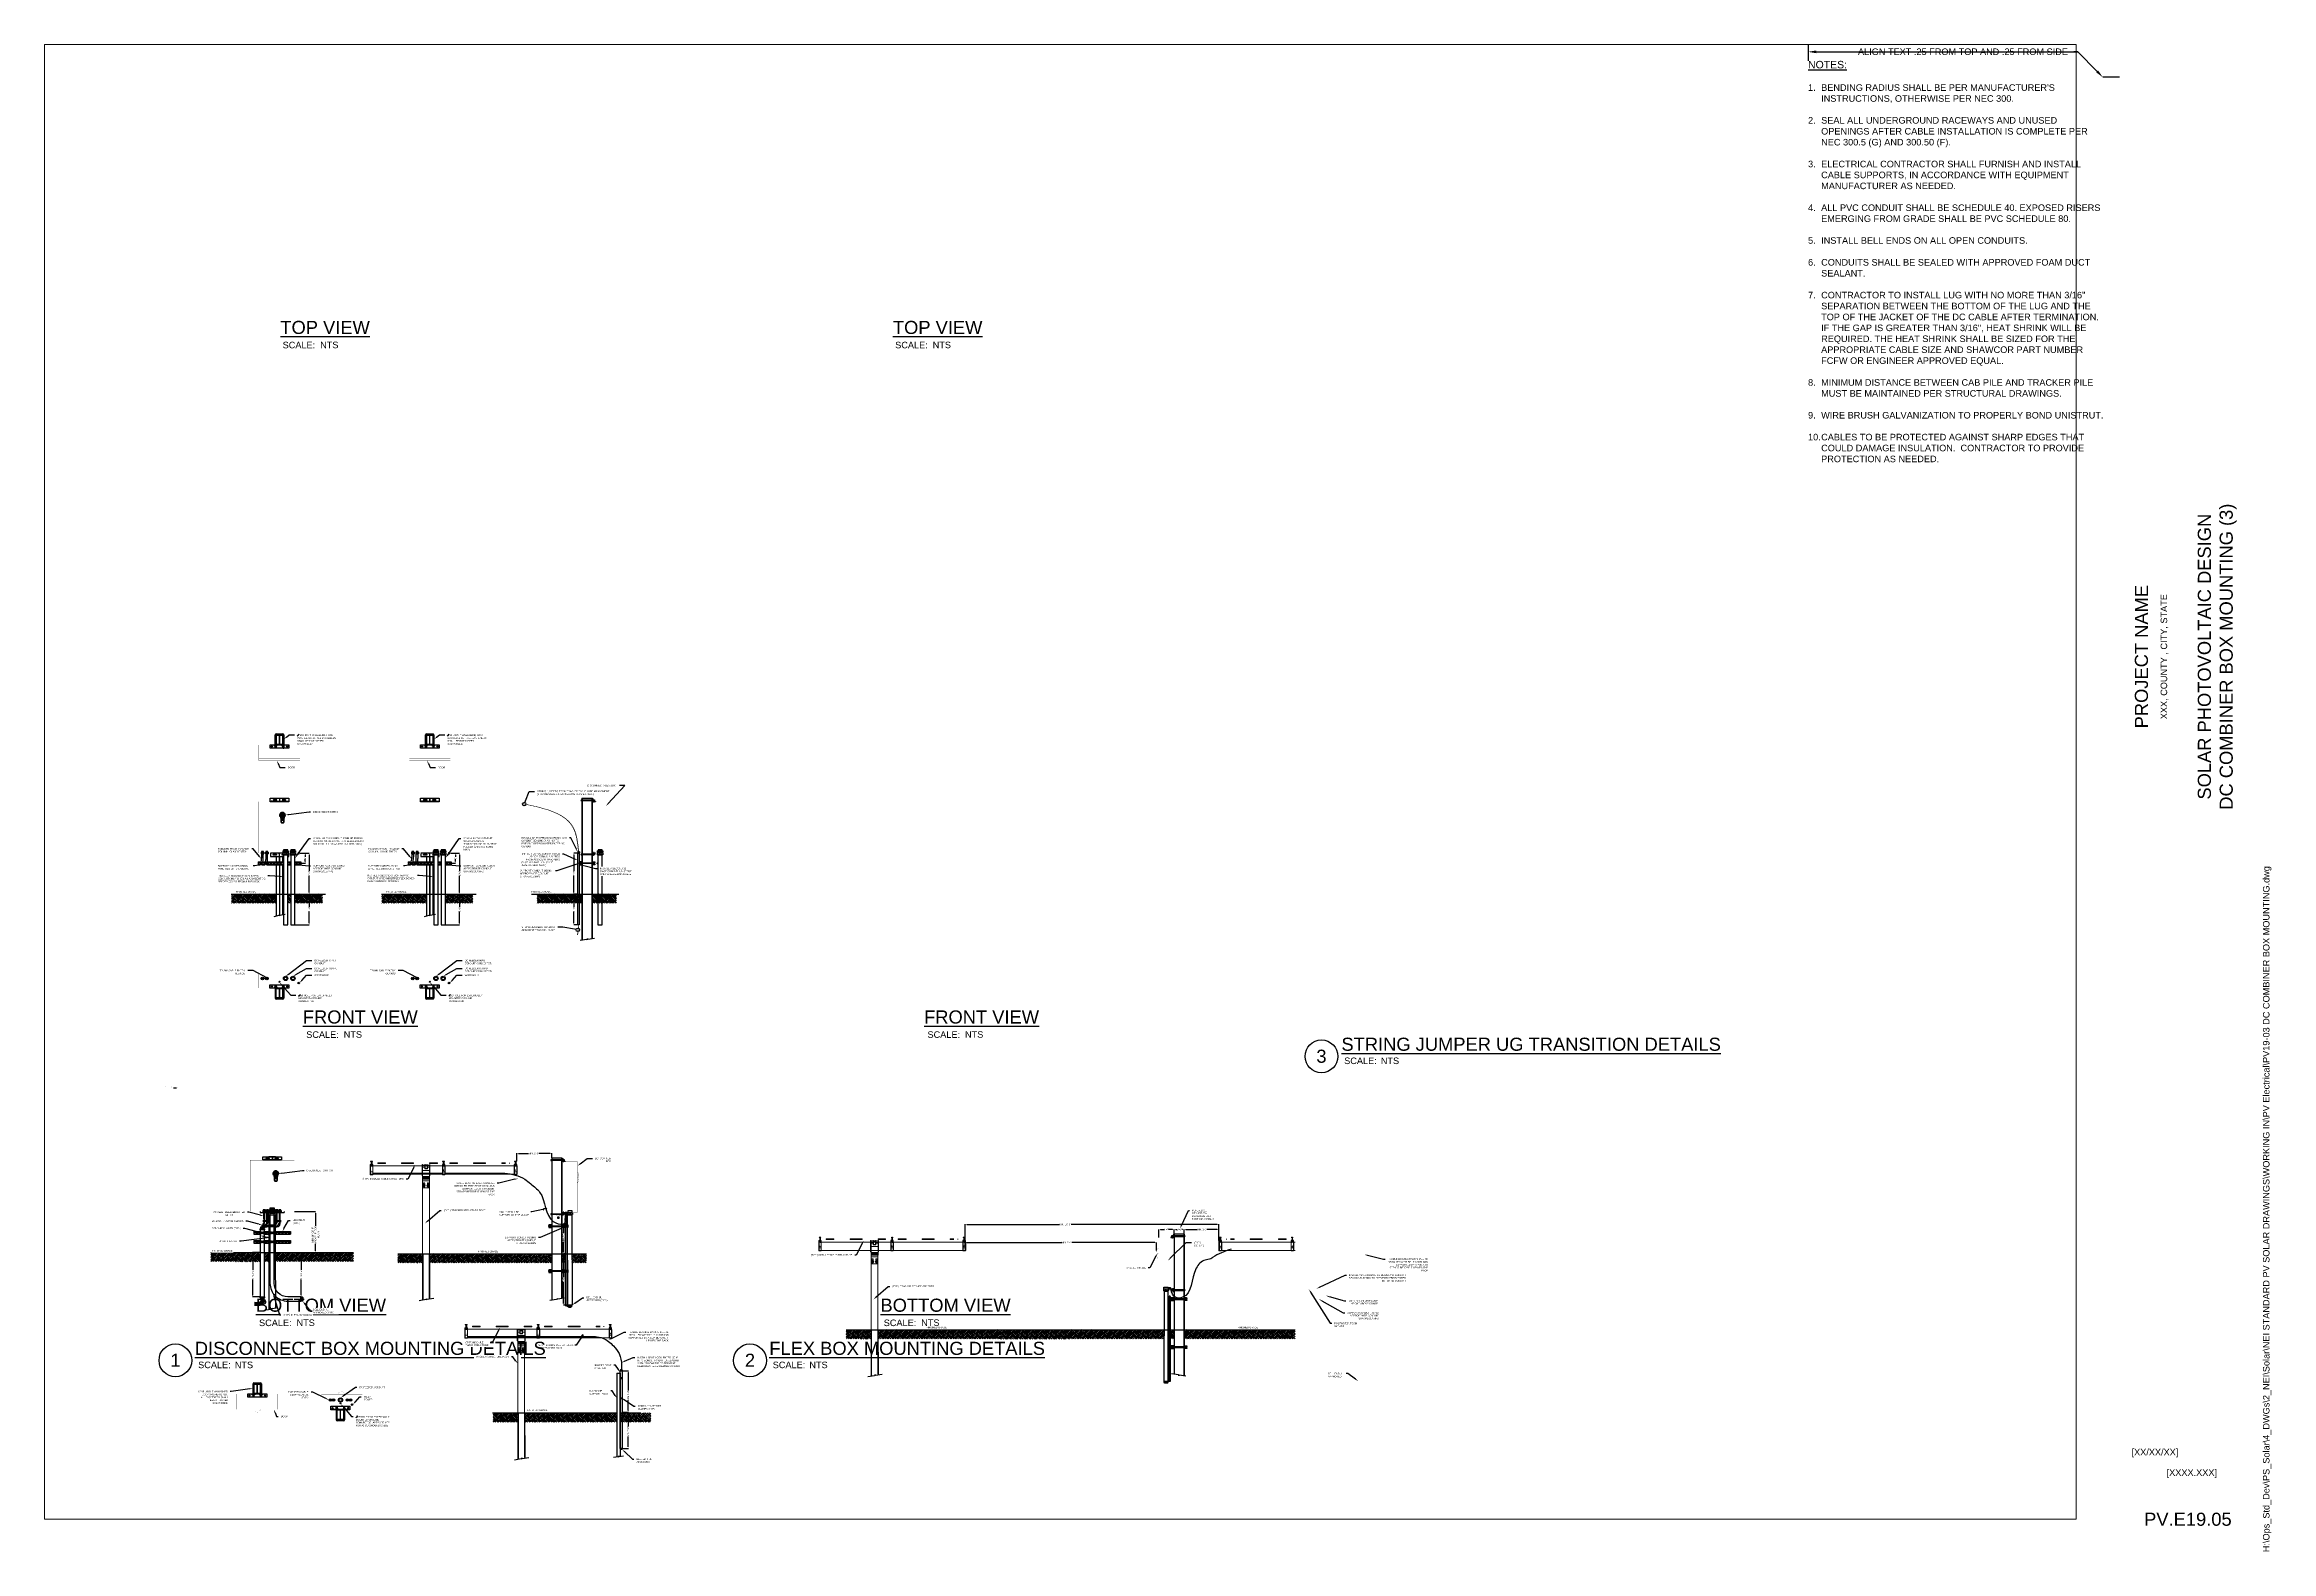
# Paper-space layout 'DC COMBINER BOX MOUNTING (3)' of a CAD drawing. Header units: feet. Extents: x 0.7 to 34.7, y 0 to 23.
# The model-space entities are those that its viewports show. They can reach past a viewport. Long polylines and large blocks are cut down to what shows.
import ezdxf
from ezdxf import colors
from ezdxf.entities.mleader import LeaderData, LeaderLine
from ezdxf.enums import TextEntityAlignment as Align
from ezdxf.math import Vec2, Vec3

# ---------------------------------------------------------------- set-up
doc = ezdxf.new("R2010")
doc.units = ezdxf.units.FT
doc.header["$MEASUREMENT"] = 0
for name, pattern in [('CENTER', [2, 1.25, -0.25, 0.25, -0.25]), ('HIDDEN', [0.375, 0.25, -0.125]), ('HIDDEN2', [0.1875, 0.125, -0.0625])]:
    doc.linetypes.add(name, pattern=pattern)
for name, color, linetype in [('ATI CENTER SUPPORT', 7, 'Continuous'), ('Cable Gland', 4, 'Continuous'), ('DC Homerun', 8, 'Continuous'), ('E-COMB-BOX', 42, 'Continuous'), ('E-COND', 3, 'Continuous'), ('E-COND-PVC', 4, 'Continuous'), ('E-DETL', 7, 'Continuous'), ('E-HARN-COMP', 8, 'Continuous'), ('G-ANNO-TEXT', 1, 'Continuous'), ('G-ANNO-TEXT @ 1', 1, 'Continuous'), ('G-ANNO-TTBL', 1, 'Continuous'), ('G-TEXT', 7, 'Continuous'), ('PV-AUTOTABLES', 7, 'Continuous'), ('PV-MESS-CABL', 102, 'Continuous'), ('S-BEAM', 7, 'Continuous'), ('S-BOLT', 93, 'Continuous'), ('S-ERTH', 9, 'Continuous'), ('S-POST', 7, 'Continuous'), ('S-STEL-ANGL', 3, 'Continuous'), ('STRINGS', 10, 'Continuous'), ('tie wrap', 4, 'Continuous'), ('X-REF', 7, 'Continuous')]:
    doc.layers.add(name, color=color, linetype=linetype)
doc.layers.add('G-NPLT', color=67, linetype='Continuous', plot=False)
doc.layers.add('VP', color=31, linetype='Continuous', plot=False)
doc.layers.add('PV-DC-CABL-UG', color=6, linetype='DC_CABLE', true_color=0xff00ff)
doc.layers.add('Visible (ANSI)', color=7, linetype='Continuous', lineweight=50)
doc.styles.add('NEI-A', font='arial.ttf')
doc.styles.get("Standard").update_dxf_attribs({"font": 'arial.ttf'})
doc.linetypes.add('DC_CABLE', pattern='A,1,-0.2,["DC",Standard,S=0.1,R=0,X=-0.1,Y=-0.05],-0.2', length=1.4)
doc.dimstyles.new('NEI-A', dxfattribs={"dimtxt": 0.1, "dimasz": 0.125, "dimexe": 0.0625, "dimexo": 0.0625, "dimgap": 0.0625, "dimtad": 0, "dimtih": 1, "dimtoh": 1, "dimdec": 4, "dimzin": 3, "dimdsep": 46, "dimlunit": 4, "dimtxsty": 'NEI-A', "dimcen": 0, "dimadec": 0, "dimazin": 0, "dimtfac": 0.75, "dimtdec": 4, "dimtofl": 0, "dimtmove": 0, "dimatfit": 3, "dimfxl": 1, "dimfrac": 1, "dimtolj": 1, "dimtzin": 0, "dimarcsym": 0})
pattern_1 = [(135, (155.75013, 66.63117), (-0.08838835, -0.08838835), [])]
pattern_2 = [(135, (138.05834, -171.76893), (-0.08838835, -0.08838835), [])]
pattern_3 = [(135, (377.67959, -188.10986), (-0.08838835, -0.08838835), [])]
pattern_4 = [(135, (377.67959, -216.22865), (-0.08838835, -0.08838835), [])]

# ---------------------------------------------------------------- blocks, each defined once
blk = doc.blocks.new('TITLE NAME')
at = {"style": 'NEI-A'}
blk.add_attdef('TITLE_NAME_001', (-0.03, 0.253), '', height=0.2, dxfattribs=at)
for tag, p in [('SCALE:', (0, 0)), ('1"_=_', (0.561, 0.002))]:
    blk.add_attdef(tag, text='', height=0.1, dxfattribs=at).set_placement(p, align=Align.BOTTOM_LEFT)
blk = doc.blocks.new('DETAIL_TITLE')
blk.add_circle((0.592, -0.513), 0.25)
at = {"style": 'NEI-A'}
blk.add_attdef('DETAIL_TITLE_001', (0.91, -0.485), '', height=0.2, dxfattribs=at)
at = {"style": 'NEI-A', "flags": 8}
blk.add_attdef('#', text='', height=0.2, dxfattribs=at).set_placement((0.592, -0.511), align=Align.MIDDLE_CENTER)
at = {"style": 'NEI-A'}
for tag, p in [('SCALE:', (0.939, -0.738)), ('1"_=_', (1.547, -0.738))]:
    blk.add_attdef(tag, text='', height=0.1, dxfattribs=at).set_placement(p, align=Align.BOTTOM_LEFT)
blk = doc.blocks.new('BracketAngle_BottomView')
for p, q in [((81.5, 214.5), (70.5, 214.5)), ((72.4, 214.5), (72.4, 214.4)), ((74.4, 214.5), (74.4, 214.4)), ((77.7, 214.5), (77.7, 214.4)), ((79.7, 214.5), (79.7, 214.4))]:
    blk.add_line(p, q)
for points in [[(70.5, 216.4), (81.5, 216.4), (81.5, 214.4), (70.5, 214.4)], [(71.7, 215.7), (71.9, 215.4), (71.7, 215.1), (71.4, 215.1), (71.2, 215.4), (71.4, 215.7)], [(80.4, 215.7), (80.2, 215.4), (80.4, 215.1), (80.7, 215.1), (80.9, 215.4), (80.7, 215.7)]]:
    blk.add_lwpolyline(points, close=True)
for centre in [(71.5, 215.4), (80.5, 215.4)]:
    blk.add_circle(centre, 0.2)
blk = doc.blocks.new('BracketAngle_Top')
for p, q in [((75.6, 87.6), (64.6, 87.6)), ((66.7, 88.7), (68.2, 88.7)), ((68.2, 88.1), (66.7, 88.1)), ((73.4, 88.7), (72, 88.7)), ((72, 88.1), (73.4, 88.1))]:
    blk.add_line(p, q)
blk.add_lwpolyline([(64.6, 89.4), (75.6, 89.4), (75.6, 87.4), (64.6, 87.4)], close=True)
for centre, start, end in [((66.7, 88.4), 90, 270), ((68.2, 88.4), 270, 90), ((72, 88.4), 90, 270), ((73.4, 88.4), 270, 90)]:
    blk.add_arc(centre, 0.281, start, end)
blk = doc.blocks.new('BoltHead_.625_Side')
for p, q in [((81, 265.4), (81.6, 265.4)), ((81, 265.4), (81, 265.1)), ((81, 265.1), (81.6, 265.1)), ((81.1, 265.4), (81.1, 265.1)), ((81.4, 265.4), (81.4, 265.1)), ((81.6, 265.4), (81.6, 265.1))]:
    blk.add_line(p, q)
blk = doc.blocks.new('DS-SA11FRN')
at = {"layer": 'Visible (ANSI)'}
for p, q in [((-0.5, 1.3), (-0.5, 1.3)), ((-0.4, 0.7), (-0.4, 0.7)), ((-0.4, 0.7), (-0.4, 0.7)), ((-0.4, 0.7), (-0.4, 0.7)), ((-0.4, 0.6), (-0.4, 0.6)), ((-0.4, 0.6), (-0.4, 0.5)), ((-0.4, 0.6), (-0.4, 0.6)), ((-0.4, 0.4), (-0.4, 0.4)), ((-0.3, 1.4), (-0.3, 1.4)), ((-0.3, 0.2), (-0.3, 0.2)), ((-0.1, 1.4), (-0.1, 1.4)), ((0.1, 1.4), (0.1, 1.4)), ((0.2, 1.4), (0.2, 1.4)), ((0.3, 0.2), (0.3, 0.2)), ((0.4, 1.3), (0.4, 1.3)), ((0.4, 0.7), (0.4, 0.7)), ((0.4, 0.7), (0.4, 0.7)), ((0.4, 0.5), (0.4, 0.6)), ((0.4, 0.6), (0.4, 0.6)), ((0.4, 0.6), (0.4, 0.6)), ((0.4, 0.4), (0.4, 0.4)), ((1.3, 0.3), (1.3, 0.3)), ((1.4, 0.1), (1.4, 0.1)), ((1.4, 0), (1.4, 0)), ((-0.3, -0.2), (-0.3, -0.2)), ((-0.3, -0.5), (-0.3, -0.5)), ((-0.3, -1.3), (-0.3, -1.3)), ((-0.3, -2.9), (-0.3, -2.7)), ((0.3, -0.2), (0.3, -0.2)), ((0.3, -0.5), (0.3, -0.5)), ((0.3, -1.3), (0.3, -1.3)), ((0.3, -2.7), (0.3, -2.9)), ((1.3, -0.1), (1.3, -0.1))]:
    blk.add_line(p, q, dxfattribs=at)
for radius, start, end in [(1.52, 309.5949, 230.4051), (1.18, 90.0181, 139.9953), (0.83, 120.0603, 121.4373), (0.735, 122.2242, 123.8207), (1.45, 77.6272, 84.0293), (1.43, 77.5015, 82.7079), (1.39, 77.8611, 82.4949), (1.38, 77.7124, 82.4039), (1.44, 77.608, 84.0202), (1.39, 77.8409, 82.4826), (1.31, 81.9924, 83.3789), (1.45, 69.2898, 75.9133), (1.43, 69.073, 74.473), (1.44, 69.2567, 75.8914), (1.39, 69.1984, 74.0103), (1.38, 68.9356, 73.8122), (1.31, 72.9148, 74.3481), (1.39, 69.1627, 73.9834), (0.83, 58.5617, 59.9402), (0.735, 56.1773, 57.7779), (1.31, 1.7544, 3.0672), (1.44, 1.4995, 2.7713), (1.45, 1.4972, 2.767), (1.37, 1.6725, 4.7715), (1.31, 354.8889, 356.2996), (1.31, 346.9853, 348.3926), (1.44, 355.3828, 356.5709), (1.45, 355.3898, 356.5762), (1.45, 348.2771, 349.5412), (1.44, 348.259, 349.525)]:
    blk.add_arc((0, 0), radius, start, end, dxfattribs=at)
for centre, major_axis, ratio, start_param, end_param in [((-0.3, 0.1), (-0.2, -1), 0.86091, 4.535225, 4.938846), ((-1.1, -0.4), (-0.01, 2.05), 0.394099, 5.293218, 5.300268), ((-0.4, 0.6), (0.0781, -0.0259), 0.293676, 4.419713, 4.46138), ((-4, -0.2), (2.3, 2.83), 0.994982, 5.605443, 5.60549), ((-4.3, -0.3), (2.54, 3.06), 0.994983, 5.590433, 5.614475), ((-4.7, -0.4), (2.83, 3.34), 0.994984, 5.599575, 5.601803), ((-4.7, -0.4), (2.84, 3.33), 0.996495, 5.581645, 5.601561), ((-5.3, -0.5), (3.34, 3.78), 0.996497, 5.567452, 5.598252), ((0, 0.2), (0.676, 0.107), 0.989411, 1.732946, 1.824651), ((-5.3, -0.5), (3.36, 3.76), 0.998384, 5.565919, 5.574207), ((0, 0.1), (0.749, 0.063), 0.99497, 1.555027, 1.722479), ((0, 0.1), (0.745, 0.068), 0.994765, 1.713941, 1.755807), ((0, 0.2), (0.723, 0.083), 0.993212, 1.733124, 1.776549), ((0, 0.2), (-0.707, -0.06), 0.962635, 4.910692, 4.955209), ((0, 0.2), (-0.731, -0.048), 0.968366, 4.884912, 4.927815), ((0, 0), (0.927, -0.001), 0.999692, 1.571323, 1.639104), ((0, 0), (0.925, 0.003), 0.999723, 1.500089, 1.568146), ((0, 0.1), (0.749, -0.063), 0.994986, 1.418729, 1.586112), ((0.2, -0.2), (0, -1.84), 0.000018, 2.610704, 2.656134), ((0.3, -0.2), (0, -1.82), 0.00001, 2.649043, 2.666377), ((0.3, -0.2), (0, -1.82), 0.00002, 2.586502, 2.604438), ((5.4, -0.5), (-3.37, 3.81), 0.996497, 0.693107, 0.714094), ((5.7, -0.5), (-3.64, 4), 0.998384, 0.707706, 0.716922), ((5.4, -0.5), (-3.39, 3.79), 0.998384, 0.707335, 0.715518), ((6.1, -0.6), (-3.96, 4.28), 0.998385, 0.718011, 0.722236), ((6.1, -0.6), (-3.91, 4.25), 0.998385, 0.715814, 0.72008), ((6, -0.6), (-3.89, 4.24), 0.998385, 0.713604, 0.717946), ((1.1, -0.6), (0.01, 2.34), 0.354103, 1.267956, 1.279049), ((1.2, -0.6), (0, 2.41), 0.366564, 1.277488, 1.28808), ((1.2, -0.6), (-0.01, 2.48), 0.37758, 1.286698, 1.296943), ((6.4, -0.6), (-4.15, 4.45), 0.998385, 0.721253, 0.729558), ((6.4, -0.6), (-4.16, 4.49), 0.998385, 0.72018, 0.724285), ((1.3, -0.7), (-0.01, 2.59), 0.377232, 1.296983, 1.307001), ((1.1, -0.4), (-0.03, -2.08), 0.376697, 4.129943, 4.136847), ((0.4, 0.6), (0.0781, 0.0259), 0.293659, 4.963231, 5.005275), ((4.3, -0.3), (-2.55, 3.07), 0.994983, 0.668723, 0.692639), ((3.8, -0.2), (-2.18, 2.71), 0.994982, 0.684585, 0.684677), ((4.9, -0.4), (-3.03, 3.51), 0.996495, 0.693553, 0.70409), ((4.7, -0.4), (-2.83, 3.32), 0.996495, 0.68171, 0.701594), ((4.7, -0.4), (-2.83, 3.33), 0.994984, 0.681449, 0.683695), ((0.5, -0.2), (0, -1.75), 0.000032, 2.630532, 2.648693), ((0.5, -0.2), (0, -1.76), 0.000061, 2.565364, 2.584199), ((0.3, 0.1), (0.2, -1), 0.860911, 1.344352, 1.747876), ((-0.2, 0.1), (1.85, 0), 0.00001, 0.465792, 0.614523), ((-0.2, 0), (-1.86, 0), 0.00001, 3.638092, 3.755799), ((-1.3, -1.9), (0.33, -2.83), 0.138317, 1.820906, 1.832038), ((-0.3, -4), (-0.297, -0.418), 0.607803, 5.922775, 6.042663), ((-0.6, -1), (-0.05, -1.67), 0.170609, 1.801299, 1.886018), ((-444.8, -4.3), (-321.9, -306.8), 0.999283, 2.386916, 2.388207), ((-449.4, -4.3), (325.3, 310), 0.999283, 5.528185, 5.528377), ((-449.4, -4.3), (344.3, 288.5), 0.999788, 5.589186, 5.592224), ((0, -1.3), (1, 0), 0.666147, 1.329274, 1.812318), ((0, -1.3), (-1.01, 0), 0.667658, 4.465882, 4.958896), ((-0.2, -3), (0.0073, -0.0152), 0.361787, 4.689156, 5.020232), ((0, -2.5), (-0.069, -0.508), 0.999755, 6.168334, 6.202617), ((0, -2.6), (0.492, 0.022), 0.951611, 4.403346, 4.439205), ((0, -2), (0.01, -1.08), 0.999754, 6.27451, 6.307028), ((0.2, -2.9), (-0.0009, -0.0463), 0.537813, 0.730575, 0.828884), ((6.9, -0.6), (-4.54, 4.77), 0.998386, 0.720126, 0.745109), ((6.9, -0.6), (-4.55, 4.77), 0.998511, 0.744094, 0.749973), ((0.6, -1.1), (0.06, -1.72), 0.171485, 4.37218, 4.455016), ((444.8, -4.3), (-321.9, 306.8), 0.999283, 0.753386, 0.754833), ((443.2, -4.3), (-339.5, 284.5), 0.999788, 0.690822, 0.693903), ((443.2, -4.3), (-320.8, 305.6), 0.999283, 0.754825, 0.754863), ((0.3, -3), (-0.0057, -0.0105), 0.176797, 1.615255, 2.072997), ((0.3, -3), (-0.0057, -0.0105), 0.177363, 1.618042, 2.074771), ((1.3, -1.9), (0.33, 2.83), 0.137776, 1.309569, 1.320721), ((-0.2, -0.1), (1.85, 0), 0.00001, 5.701334, 5.816993)]:
    blk.add_ellipse(centre, major_axis=major_axis, ratio=ratio, start_param=start_param, end_param=end_param, dxfattribs=at)
for points, knots in [([(-1.2, 0), (-1.2, 0), (-1.2, 0), (-1.2, 0), (-1.1, 0.1), (-1.1, 0.1), (-1.1, 0.1), (-1.1, 0.1), (-1.1, 0.1), (-1.1, 0.2), (-1.1, 0.2), (-1.1, 0.2), (-1.1, 0.2), (-1.1, 0.2), (-1, 0.3), (-1, 0.4), (-1, 0.4), (-1, 0.4), (-1, 0.4)], [-1.034354, -1.034354, -1.034354, -1.034354, -0.906313, -0.906313, -0.906313, -0.77838, -0.77838, -0.77838, -0.522948, -0.522948, -0.522948, -0.517378, -0.517378, -0.517378, -0.011165, -0.011165, -0.011165, -0.000002, -0.000002, -0.000002, -0.000002]), ([(-0.9, 0.8), (-1, 0.7), (-1, 0.6), (-1.1, 0.5), (-1.1, 0.4), (-1.1, 0.4), (-1.1, 0.4)], [0.000221, 0.000221, 0.000221, 0.000221, 0.91709, 0.91709, 0.91709, 1.04722, 1.04722, 1.04722, 1.04722]), ([(-1, 0.4), (-1, 0.4), (-1, 0.5), (-0.9, 0.6), (-0.9, 0.6), (-0.9, 0.7), (-0.9, 0.8)], [-1.034415, -1.034415, -1.034415, -1.034415, -0.522511, -0.522511, -0.522511, 0, 0, 0, 0]), ([(-0.9, 0.8), (-0.9, 0.7), (-0.9, 0.7), (-0.9, 0.7), (-0.9, 0.7), (-0.9, 0.7), (-0.9, 0.7), (-0.9, 0.7), (-0.9, 0.7), (-0.9, 0.7), (-0.8, 0.7), (-0.8, 0.6), (-0.8, 0.6), (-0.8, 0.6), (-0.8, 0.6), (-0.8, 0.6), (-0.8, 0.6), (-0.8, 0.6), (-0.8, 0.5), (-0.8, 0.5), (-0.8, 0.5), (-0.8, 0.5), (-0.8, 0.5), (-0.8, 0.5), (-0.8, 0.4), (-0.8, 0.4), (-0.8, 0.4), (-0.8, 0.4), (-0.8, 0.4), (-0.8, 0.4), (-0.7, 0.3), (-0.7, 0.3), (-0.7, 0.3), (-0.7, 0.3), (-0.7, 0.3), (-0.7, 0.2), (-0.7, 0.2), (-0.7, 0.2), (-0.7, 0.2), (-0.7, 0.1), (-0.7, 0.1), (-0.7, 0.1), (-0.7, 0), (-0.7, 0), (-0.7, 0), (-0.7, 0), (-0.7, 0), (-0.7, -0.1), (-0.7, -0.1), (-0.7, -0.1), (-0.7, -0.1), (-0.7, -0.2), (-0.7, -0.2), (-0.7, -0.2), (-0.7, -0.2), (-0.7, -0.2), (-0.6, -0.3), (-0.6, -0.3), (-0.6, -0.3), (-0.6, -0.4), (-0.6, -0.4), (-0.6, -0.4), (-0.6, -0.4), (-0.6, -0.4), (-0.6, -0.5), (-0.6, -0.5), (-0.6, -0.5), (-0.6, -0.6), (-0.6, -0.6), (-0.6, -0.6), (-0.6, -0.7), (-0.6, -0.7), (-0.6, -0.7), (-0.6, -0.7), (-0.6, -0.8), (-0.6, -0.8), (-0.6, -0.8), (-0.6, -0.9), (-0.6, -0.9), (-0.6, -0.9), (-0.6, -1), (-0.6, -1), (-0.6, -1), (-0.6, -1.1), (-0.6, -1.1), (-0.6, -1.1), (-0.6, -1.2), (-0.6, -1.2), (-0.6, -1.2), (-0.6, -1.3), (-0.5, -1.4), (-0.5, -1.4), (-0.5, -1.4), (-0.5, -1.4), (-0.5, -1.4), (-0.5, -1.5), (-0.5, -1.6), (-0.5, -1.6), (-0.5, -1.6), (-0.5, -1.7), (-0.5, -1.7), (-0.5, -1.7), (-0.5, -1.8), (-0.5, -1.8), (-0.5, -1.9), (-0.5, -2), (-0.5, -2), (-0.5, -2), (-0.5, -2), (-0.5, -2.1), (-0.5, -2.1), (-0.5, -2.2), (-0.5, -2.2), (-0.5, -2.3), (-0.5, -2.3), (-0.5, -2.4), (-0.5, -2.4), (-0.5, -2.4), (-0.5, -2.5), (-0.5, -2.6), (-0.5, -2.7)], [0.0000036, 0.0000036, 0.0000036, 0.0000036, 0.0395062, 0.0395062, 0.0395062, 0.0588235, 0.0588235, 0.0588235, 0.0817201, 0.0817201, 0.0817201, 0.1176471, 0.1176471, 0.1176471, 0.1271628, 0.1271628, 0.1271628, 0.1764706, 0.1764706, 0.1764706, 0.1766375, 0.1766375, 0.1766375, 0.2285449, 0.2285449, 0.2285449, 0.2352941, 0.2352941, 0.2352941, 0.2805429, 0.2805429, 0.2805429, 0.2941176, 0.2941176, 0.2941176, 0.3345384, 0.3345384, 0.3345384, 0.3529412, 0.3529412, 0.3529412, 0.3941915, 0.3941915, 0.3941915, 0.4117647, 0.4117647, 0.4117647, 0.4263374, 0.4263374, 0.4263374, 0.4596765, 0.4596765, 0.4596765, 0.4705882, 0.4705882, 0.4705882, 0.4941796, 0.4941796, 0.4941796, 0.5294118, 0.5294118, 0.5294118, 0.5297537, 0.5297537, 0.5297537, 0.566245, 0.566245, 0.566245, 0.5882353, 0.5882353, 0.5882353, 0.603558, 0.603558, 0.603558, 0.6416154, 0.6416154, 0.6416154, 0.6470588, 0.6470588, 0.6470588, 0.6803761, 0.6803761, 0.6803761, 0.7058824, 0.7058824, 0.7058824, 0.7197281, 0.7197281, 0.7197281, 0.7595534, 0.7595534, 0.7595534, 0.7647059, 0.7647059, 0.7647059, 0.7997515, 0.7997515, 0.7997515, 0.8235294, 0.8235294, 0.8235294, 0.8403272, 0.8403272, 0.8403272, 0.8812626, 0.8812626, 0.8812626, 0.8823529, 0.8823529, 0.8823529, 0.9224218, 0.9224218, 0.9224218, 0.9411765, 0.9411765, 0.9411765, 0.9634351, 0.9634351, 0.9634351, 1, 1, 1, 1]), ([(-0.5, 1.3), (-0.5, 1.3), (-0.5, 1.3), (-0.5, 1.3), (-0.5, 1.3), (-0.4, 1.4), (-0.4, 1.4), (-0.4, 1.4), (-0.4, 1.4), (-0.4, 1.4), (-0.4, 1.4), (-0.4, 1.4)], [0, 0, 0, 0, 0.1388107, 0.1388107, 0.2748452, 0.2748452, 0.3867538, 0.3867538, 0.4397214, 0.4397214, 0.4973571, 0.4973571, 0.4973571, 0.4973571]), ([(-0.5, 1.3), (-0.5, 1.3), (-0.5, 1.3), (-0.5, 1.3), (-0.4, 1.4), (-0.4, 1.4), (-0.4, 1.4), (-0.4, 1.4), (-0.4, 1.4), (-0.4, 1.4)], [0.0057781, 0.0057781, 0.0057781, 0.0057781, 0.1535337, 0.1535337, 0.3538981, 0.3538981, 0.6046188, 0.6046188, 0.881305, 0.881305, 0.881305, 0.881305]), ([(-0.4, 1.4), (-0.4, 1.4), (-0.4, 1.4), (-0.4, 1.4), (-0.4, 1.4), (-0.4, 1.4), (-0.4, 1.4), (-0.4, 1.3), (-0.4, 1.3), (-0.5, 1.3), (-0.5, 1.3), (-0.5, 1.3)], [-0.5949602, -0.5949602, -0.5949602, -0.5949602, -0.5040789, -0.5040789, -0.4202191, -0.4202191, -0.2598152, -0.2598152, -0.1185674, -0.1185674, 0, 0, 0, 0]), ([(-0.4, 1.3), (-0.4, 1.3), (-0.4, 1.3), (-0.4, 1.2), (-0.4, 1.2), (-0.4, 1.2), (-0.4, 1.2), (-0.4, 1.3), (-0.4, 1.3), (-0.5, 1.3), (-0.5, 1.3), (-0.5, 1.3), (-0.5, 1.3), (-0.5, 1.3)], [0, 0, 0, 0, 0.0719443, 0.0719443, 0.1321667, 0.1321667, 0.1893425, 0.1893425, 0.2861139, 0.2861139, 0.3987701, 0.3987701, 0.5487354, 0.5487354, 0.5487354, 0.5487354]), ([(-0.5, 1.3), (-0.5, 1.3), (-0.5, 1.3), (-0.4, 1.3), (-0.4, 1.3), (-0.4, 1.3), (-0.4, 1.3), (-0.4, 1.3), (-0.4, 1.3), (-0.4, 1.3), (-0.4, 1.3), (-0.4, 1.3), (-0.4, 1.3), (-0.4, 1.3)], [-0.3307564, -0.3307564, -0.3307564, -0.3307564, -0.2815416, -0.2815416, -0.2295757, -0.2295757, -0.1619563, -0.1619563, -0.1131066, -0.1131066, -0.065558, -0.065558, 0, 0, 0, 0]), ([(-0.5, 1.3), (-0.5, 1.3), (-0.5, 1.3), (-0.4, 1.3), (-0.4, 1.3), (-0.4, 1.3), (-0.4, 1.3), (-0.4, 1.3), (-0.4, 1.3), (-0.4, 1.3), (-0.4, 1.3), (-0.4, 1.3), (-0.4, 1.3), (-0.4, 1.3)], [-0.6630906, -0.6630906, -0.6630906, -0.6630906, -0.4182532, -0.4182532, -0.2424907, -0.2424907, -0.1487857, -0.1487857, -0.1020383, -0.1020383, -0.0515274, -0.0515274, 0, 0, 0, 0]), ([(-0.4, 1.4), (-0.4, 1.4), (-0.3, 1.4), (-0.3, 1.4), (-0.3, 1.4), (-0.3, 1.4), (-0.3, 1.4), (-0.3, 1.4), (-0.3, 1.4), (-0.3, 1.4), (-0.3, 1.4), (-0.2, 1.4), (-0.2, 1.4), (-0.2, 1.4)], [0, 0, 0, 0, 0.0657793, 0.0657793, 0.1274653, 0.1274653, 0.1879918, 0.1879918, 0.2895678, 0.2895678, 0.4000427, 0.4000427, 0.533622, 0.533622, 0.533622, 0.533622]), ([(-0.2, 1.4), (-0.2, 1.3), (-0.2, 1.3), (-0.3, 1.3), (-0.3, 1.3), (-0.3, 1.3), (-0.3, 1.3), (-0.3, 1.3), (-0.3, 1.3), (-0.3, 1.3), (-0.3, 1.3), (-0.4, 1.3)], [0, 0, 0, 0, 0.1397204, 0.1397204, 0.2759887, 0.2759887, 0.3923845, 0.3923845, 0.4484435, 0.4484435, 0.5092835, 0.5092835, 0.5092835, 0.5092835]), ([(-0.4, 1.4), (-0.4, 1.4), (-0.3, 1.4), (-0.3, 1.4), (-0.3, 1.4), (-0.3, 1.4), (-0.3, 1.4), (-0.3, 1.4), (-0.3, 1.4), (-0.3, 1.4), (-0.3, 1.4), (-0.2, 1.4), (-0.2, 1.4), (-0.2, 1.4)], [0, 0, 0, 0, 0.0491599, 0.0491599, 0.1144268, 0.1144268, 0.1731358, 0.1731358, 0.2618637, 0.2618637, 0.3918889, 0.3918889, 0.586505, 0.586505, 0.586505, 0.586505]), ([(-0.4, 1.3), (-0.3, 1.3), (-0.3, 1.3), (-0.3, 1.3), (-0.3, 1.3), (-0.3, 1.3), (-0.3, 1.3), (-0.3, 1.3), (-0.3, 1.3), (-0.3, 1.3), (-0.3, 1.3), (-0.3, 1.4)], [-0.5138028, -0.5138028, -0.5138028, -0.5138028, -0.3976308, -0.3976308, -0.2917988, -0.2917988, -0.1637056, -0.1637056, -0.0834926, -0.0834926, 0, 0, 0, 0]), ([(-0.4, 1.3), (-0.4, 1.3), (-0.3, 1.3), (-0.3, 1.3), (-0.3, 1.3), (-0.3, 1.3), (-0.3, 1.3), (-0.3, 1.3), (-0.3, 1.3), (-0.3, 1.3), (-0.3, 1.3), (-0.3, 1.4)], [-0.3965717, -0.3965717, -0.3965717, -0.3965717, -0.3542615, -0.3542615, -0.3152213, -0.3152213, -0.230155, -0.230155, -0.1164584, -0.1164584, 0, 0, 0, 0]), ([(-0.3, 1.4), (-0.3, 1.4), (-0.3, 1.4), (-0.3, 1.4), (-0.3, 1.4), (-0.3, 1.4), (-0.3, 1.4), (-0.3, 1.4), (-0.3, 1.4), (-0.3, 1.4), (-0.3, 1.4), (-0.3, 1.4), (-0.4, 1.4), (-0.4, 1.4)], [-0.4360379, -0.4360379, -0.4360379, -0.4360379, -0.3258376, -0.3258376, -0.2342315, -0.2342315, -0.1512067, -0.1512067, -0.1019888, -0.1019888, -0.0514477, -0.0514477, 0, 0, 0, 0]), ([(-0.4, 0.8), (-0.4, 0.8), (-0.4, 0.8), (-0.3, 0.8), (-0.3, 0.8), (-0.2, 0.8), (-0.2, 0.9), (-0.2, 0.9)], [0, 0, 0, 0, 0.056398, 0.056398, 0.4831552, 0.4831552, 0.6256594, 0.6256594, 0.6256594, 0.6256594]), ([(-0.4, 0.8), (-0.4, 0.8), (-0.4, 0.8), (-0.4, 0.8), (-0.4, 0.8), (-0.4, 0.8)], [0, 0, 0, 0, 0.00839897, 0.00839897, 0.01747667, 0.01747667, 0.01747667, 0.01747667]), ([(-0.4, 0.7), (-0.4, 0.7), (-0.4, 0.7), (-0.4, 0.7), (-0.4, 0.8), (-0.4, 0.8)], [0, 0, 0, 0, 0.01064644, 0.01064644, 0.02096819, 0.02096819, 0.02096819, 0.02096819]), ([(-0.4, 0.8), (-0.4, 0.8), (-0.4, 0.8), (-0.4, 0.8), (-0.3, 0.8), (-0.3, 0.8), (-0.3, 0.8)], [-0.3180021, -0.3180021, -0.3180021, -0.3180021, -0.159226, -0.159226, -0.159226, -0.0000491, -0.0000491, -0.0000491, -0.0000491]), ([(-0.4, 0.8), (-0.4, 0.8), (-0.4, 0.8), (-0.4, 0.8), (-0.4, 0.8), (-0.4, 0.8), (-0.4, 0.8)], [-0.04793104, -0.04793104, -0.04793104, -0.04793104, -0.02419597, -0.02419597, -0.02419597, -0.00051526, -0.00051526, -0.00051526, -0.00051526]), ([(-0.4, 0.7), (-0.4, 0.7), (-0.4, 0.7), (-0.4, 0.8), (-0.4, 0.8), (-0.4, 0.8)], [0.00000204, 0.00000204, 0.00000204, 0.00000204, 0.02415652, 0.02415652, 0.04723021, 0.04723021, 0.04723021, 0.04723021]), ([(-0.4, 0.8), (-0.4, 0.8), (-0.4, 0.7), (-0.4, 0.7), (-0.4, 0.7), (-0.4, 0.7), (-0.4, 0.7)], [0, 0, 0, 0, 0.02793923, 0.02793923, 0.02793923, 0.0514159, 0.0514159, 0.0514159, 0.0514159]), ([(-0.4, 0.8), (-0.4, 0.8), (-0.4, 0.8), (-0.4, 0.8), (-0.4, 0.8), (-0.4, 0.8), (-0.4, 0.8)], [0.00010358, 0.00010358, 0.00010358, 0.00010358, 0.02528157, 0.02528157, 0.02528157, 0.04906936, 0.04906936, 0.04906936, 0.04906936]), ([(-0.3, 0.8), (-0.3, 0.8), (-0.3, 0.8), (-0.4, 0.8), (-0.4, 0.8), (-0.4, 0.8), (-0.4, 0.8)], [0.0000003, 0.0000003, 0.0000003, 0.0000003, 0.1644814, 0.1644814, 0.1644814, 0.3203313, 0.3203313, 0.3203313, 0.3203313]), ([(-0.4, 0.7), (-0.4, 0.7), (-0.4, 0.7), (-0.4, 0.7), (-0.4, 0.7), (-0.4, 0.7)], [0, 0, 0, 0, 0.00879058, 0.00879058, 0.01724631, 0.01724631, 0.01724631, 0.01724631]), ([(-0.4, 0.7), (-0.4, 0.7), (-0.4, 0.7), (-0.4, 0.7), (-0.4, 0.7), (-0.4, 0.7)], [0, 0, 0, 0, 0.02191402, 0.02191402, 0.04140514, 0.04140514, 0.04140514, 0.04140514]), ([(-0.4, 0.5), (-0.4, 0.5), (-0.4, 0.5), (-0.4, 0.5), (-0.4, 0.6), (-0.4, 0.6), (-0.4, 0.6), (-0.4, 0.7), (-0.4, 0.7), (-0.4, 0.7)], [0, 0, 0, 0, 0.2205242, 0.2205242, 0.433084, 0.433084, 0.6525192, 0.6525192, 0.8656111, 0.8656111, 0.8656111, 0.8656111]), ([(-0.4, 0.7), (-0.4, 0.7), (-0.4, 0.7), (-0.4, 0.7), (-0.4, 0.7), (-0.4, 0.7)], [-0.02392302, -0.02392302, -0.02392302, -0.02392302, -0.0119429, -0.0119429, -0.00013105, -0.00013105, -0.00013105, -0.00013105]), ([(-0.4, 0.7), (-0.4, 0.7), (-0.4, 0.7), (-0.4, 0.7), (-0.4, 0.7), (-0.4, 0.7), (-0.4, 0.7), (-0.4, 0.7), (-0.4, 0.7), (-0.4, 0.7), (-0.4, 0.7), (-0.4, 0.7), (-0.4, 0.7), (-0.4, 0.7), (-0.4, 0.7), (-0.4, 0.7), (-0.4, 0.7), (-0.4, 0.7), (-0.4, 0.7)], [-0.04861649, -0.04861649, -0.04861649, -0.04861649, -0.0433969, -0.0433969, -0.0433969, -0.03247148, -0.03247148, -0.03247148, -0.02405798, -0.02405798, -0.02405798, -0.01623461, -0.01623461, -0.01623461, -0.00540016, -0.00540016, -0.00540016, -0.00006337, -0.00006337, -0.00006337, -0.00006337]), ([(-0.4, 0.7), (-0.4, 0.7), (-0.4, 0.7), (-0.4, 0.7), (-0.4, 0.7), (-0.4, 0.7), (-0.4, 0.7), (-0.4, 0.6), (-0.4, 0.6), (-0.4, 0.6), (-0.4, 0.6), (-0.4, 0.6), (-0.4, 0.6), (-0.4, 0.6), (-0.4, 0.6), (-0.4, 0.6), (-0.4, 0.6), (-0.4, 0.6), (-0.4, 0.6)], [0, 0, 0, 0, 0.2499999, 0.2499999, 0.2499999, 0.4999997, 0.4999997, 0.4999997, 0.6427711, 0.6427711, 0.6427711, 0.7499996, 0.7499996, 0.7499996, 0.9799111, 0.9799111, 0.9799111, 0.9999995, 0.9999995, 0.9999995, 0.9999995]), ([(-0.4, 0.7), (-0.4, 0.7), (-0.4, 0.7), (-0.4, 0.7), (-0.4, 0.7), (-0.4, 0.7), (-0.4, 0.7), (-0.4, 0.7), (-0.4, 0.7), (-0.4, 0.7), (-0.4, 0.7), (-0.4, 0.7), (-0.4, 0.7), (-0.4, 0.7), (-0.4, 0.7), (-0.4, 0.7)], [0, 0, 0, 0, 0.110863, 0.110863, 0.110863, 0.333147, 0.333147, 0.333147, 0.666574, 0.666574, 0.666574, 0.888858, 0.888858, 0.888858, 1, 1, 1, 1]), ([(-0.4, 0.7), (-0.4, 0.7), (-0.4, 0.7), (-0.4, 0.7), (-0.4, 0.7), (-0.4, 0.7), (-0.4, 0.7)], [0, 0, 0, 0, 0.01337331, 0.01337331, 0.01337331, 0.02723997, 0.02723997, 0.02723997, 0.02723997]), ([(-0.4, 0.6), (-0.4, 0.6), (-0.4, 0.6), (-0.4, 0.6), (-0.4, 0.6), (-0.4, 0.5), (-0.4, 0.5)], [-0.1415263, -0.1415263, -0.1415263, -0.1415263, -0.0712093, -0.0712093, -0.0712093, -0.0001714, -0.0001714, -0.0001714, -0.0001714]), ([(-0.3, 0.4), (-0.3, 0.4), (-0.3, 0.4), (-0.4, 0.4), (-0.4, 0.4), (-0.4, 0.5)], [0, 0, 0, 0, 0.136565, 0.136565, 0.2730702, 0.2730702, 0.2730702, 0.2730702]), ([(-0.4, 0.5), (-0.4, 0.5), (-0.4, 0.5), (-0.4, 0.5), (-0.4, 0.5), (-0.4, 0.5), (-0.4, 0.5), (-0.4, 0.5), (-0.4, 0.5), (-0.4, 0.4)], [-0.2780704, -0.2780704, -0.2780704, -0.2780704, -0.1410908, -0.1410908, -0.1410908, -0.1373674, -0.1373674, -0.1373674, -0.0000343, -0.0000343, -0.0000343, -0.0000343]), ([(-0.4, 0.4), (-0.4, 0.4), (-0.4, 0.4), (-0.4, 0.4), (-0.4, 0.4), (-0.4, 0.4), (-0.4, 0.4)], [-0.27168, -0.27168, -0.27168, -0.27168, -0.1385538, -0.1385538, -0.1385538, -0.000035, -0.000035, -0.000035, -0.000035]), ([(-0.3, 0.2), (-0.3, 0.2), (-0.3, 0.2), (-0.3, 0.3), (-0.3, 0.3), (-0.4, 0.3), (-0.4, 0.3), (-0.4, 0.3), (-0.4, 0.3), (-0.4, 0.4)], [0, 0, 0, 0, 0.2747138, 0.2747138, 0.2747138, 0.4616706, 0.4616706, 0.4616706, 0.5332653, 0.5332653, 0.5332653, 0.5332653]), ([(-0.3, 0.9), (-0.3, 0.9), (-0.3, 0.8), (-0.3, 0.8), (-0.3, 0.8), (-0.3, 0.8)], [0.0000021, 0.0000021, 0.0000021, 0.0000021, 0.0799355, 0.0799355, 0.1598688, 0.1598688, 0.1598688, 0.1598688]), ([(-0.3, 0.2), (-0.3, 0.2), (-0.3, 0.2), (-0.3, 0.3), (-0.3, 0.3), (-0.3, 0.4)], [0.0000001, 0.0000001, 0.0000001, 0.0000001, 0.2444375, 0.2444375, 0.5350871, 0.5350871, 0.5350871, 0.5350871]), ([(-0.3, -0.6), (-0.3, -0.5), (-0.3, -0.5), (-0.3, -0.4), (-0.3, -0.4), (-0.3, -0.3), (-0.3, -0.2), (-0.3, -0.2), (-0.3, -0.2), (-0.3, -0.1), (-0.3, -0.1), (-0.3, -0.1), (-0.3, 0), (-0.3, 0), (-0.3, 0.1), (-0.3, 0.2)], [0.164057, 0.164057, 0.164057, 0.164057, 0.522579, 0.522579, 0.522579, 1.038569, 1.038569, 1.038569, 1.296782, 1.296782, 1.296782, 1.556625, 1.556625, 1.556625, 2.085811, 2.085811, 2.085811, 2.085811]), ([(-0.3, -0.2), (-0.3, -0.1), (-0.3, -0.1), (-0.3, 0), (-0.3, 0.1), (-0.3, 0.2)], [-0.9400792, -0.9400792, -0.9400792, -0.9400792, -0.4612247, -0.4612247, -0.0000486, -0.0000486, -0.0000486, -0.0000486]), ([(-0.3, -0.2), (-0.3, -0.2), (-0.3, -0.1), (-0.3, 0), (-0.3, 0.1), (-0.3, 0.2)], [-1.050257, -1.050257, -1.050257, -1.050257, -0.525122, -0.525122, -0.000002, -0.000002, -0.000002, -0.000002]), ([(-0.1, 0.9), (-0.1, 0.9), (-0.1, 0.9), (-0.1, 0.9), (-0.1, 0.9), (-0.2, 0.9), (-0.2, 0.9)], [0.0000022, 0.0000022, 0.0000022, 0.0000022, 0.1601612, 0.1601612, 0.1601612, 0.3196799, 0.3196799, 0.3196799, 0.3196799]), ([(0, 1.3), (0, 1.3), (0, 1.3), (0, 1.3), (0, 1.3), (-0.1, 1.3), (-0.1, 1.3), (-0.1, 1.3), (-0.1, 1.3), (-0.1, 1.3), (-0.1, 1.4), (-0.1, 1.4)], [0, 0, 0, 0, 0.0517276, 0.0517276, 0.104744, 0.104744, 0.2280951, 0.2280951, 0.4159503, 0.4159503, 0.5847227, 0.5847227, 0.5847227, 0.5847227]), ([(-0.1, 1.4), (-0.1, 1.4), (-0.1, 1.4), (-0.1, 1.4), (-0.1, 1.4), (-0.1, 1.4), (-0.1, 1.4), (-0.1, 1.4), (-0.1, 1.4), (0, 1.4), (0, 1.4), (0, 1.4)], [0, 0, 0, 0, 0.1120552, 0.1120552, 0.2226073, 0.2226073, 0.3718292, 0.3718292, 0.5487572, 0.5487572, 0.7026557, 0.7026557, 0.7026557, 0.7026557]), ([(-0.1, 1.4), (-0.1, 1.4), (-0.1, 1.4), (-0.1, 1.4), (-0.1, 1.4), (-0.1, 1.4), (-0.1, 1.4), (0, 1.4), (0, 1.4), (0, 1.4), (0, 1.4), (0, 1.4)], [0.0062566, 0.0062566, 0.0062566, 0.0062566, 0.1969597, 0.1969597, 0.3374721, 0.3374721, 0.5008911, 0.5008911, 0.587138, 0.587138, 0.6825502, 0.6825502, 0.6825502, 0.6825502]), ([(-0.1, 1.4), (-0.1, 1.4), (-0.1, 1.4), (-0.1, 1.4), (-0.1, 1.3), (-0.1, 1.3), (-0.1, 1.3), (0, 1.3), (0, 1.3), (0, 1.3), (0, 1.3), (0, 1.3), (0, 1.3), (0, 1.3)], [-0.3104484, -0.3104484, -0.3104484, -0.3104484, -0.2604991, -0.2604991, -0.2118811, -0.2118811, -0.1464066, -0.1464066, -0.073673, -0.073673, -0.0383322, -0.0383322, 0, 0, 0, 0]), ([(-0.1, 1.4), (-0.1, 1.4), (-0.1, 1.4), (-0.1, 1.4), (-0.1, 1.3), (-0.1, 1.3), (-0.1, 1.3), (0, 1.3), (0, 1.3), (0, 1.3), (0, 1.3), (0, 1.3)], [-0.281588, -0.281588, -0.281588, -0.281588, -0.2379535, -0.2379535, -0.1954244, -0.1954244, -0.1333963, -0.1333963, -0.061823, -0.061823, 0, 0, 0, 0]), ([(0, 1.4), (0, 1.4), (0, 1.4), (0, 1.4), (0, 1.4), (0, 1.4), (-0.1, 1.4), (-0.1, 1.4), (-0.1, 1.4), (-0.1, 1.4), (-0.1, 1.4), (-0.1, 1.4)], [-0.9205245, -0.9205245, -0.9205245, -0.9205245, -0.7615967, -0.7615967, -0.6130963, -0.6130963, -0.3045778, -0.3045778, -0.1652923, -0.1652923, 0, 0, 0, 0]), ([(-0.1, 0.9), (0, 0.9), (0, 0.9), (0, 0.9), (0, 0.9), (0, 0.9), (0, 0.9), (0, 0.9), (0, 0.9), (0.1, 0.9)], [0.9636258, 0.9636258, 0.9636258, 0.9636258, 1.1219634, 1.1219634, 1.1219634, 1.2275218, 1.2275218, 1.2275218, 1.3330802, 1.3330802, 1.3330802, 1.3330802]), ([(0, 0.9), (0, 0.9), (0, 0.9), (0, 0.9), (0, 0.9), (-0.1, 0.9), (-0.1, 0.9)], [0, 0, 0, 0, 0.0799239, 0.0799239, 0.0799239, 0.1596217, 0.1596217, 0.1596217, 0.1596217]), ([(0.1, 1.4), (0.1, 1.4), (0.1, 1.4), (0.1, 1.3), (0.1, 1.3), (0.1, 1.3), (0.1, 1.3), (0, 1.3), (0, 1.3), (0, 1.3), (0, 1.3), (0, 1.3)], [0, 0, 0, 0, 0.1540194, 0.1540194, 0.2473925, 0.2473925, 0.3537368, 0.3537368, 0.4795685, 0.4795685, 0.5899688, 0.5899688, 0.5899688, 0.5899688]), ([(0, 1.4), (0, 1.4), (0, 1.4), (0, 1.4), (0, 1.4), (0.1, 1.4), (0.1, 1.4), (0.1, 1.4), (0.1, 1.4), (0.1, 1.4), (0.1, 1.4), (0.1, 1.4)], [0, 0, 0, 0, 0.0801671, 0.0801671, 0.1901615, 0.1901615, 0.339005, 0.339005, 0.5045042, 0.5045042, 0.670312, 0.670312, 0.670312, 0.670312]), ([(0, 1.4), (0, 1.4), (0, 1.4), (0, 1.4), (0.1, 1.4), (0.1, 1.4), (0.1, 1.4), (0.1, 1.4), (0.1, 1.4), (0.1, 1.4), (0.1, 1.4), (0.1, 1.4)], [0, 0, 0, 0, 0.082869, 0.082869, 0.2021111, 0.2021111, 0.3610624, 0.3610624, 0.5297258, 0.5297258, 0.6895261, 0.6895261, 0.6895261, 0.6895261]), ([(0, 1.3), (0, 1.3), (0, 1.3), (0, 1.3), (0, 1.3), (0, 1.3), (0.1, 1.3), (0.1, 1.3), (0.1, 1.4), (0.1, 1.4), (0.1, 1.4), (0.1, 1.4)], [-0.5197257, -0.5197257, -0.5197257, -0.5197257, -0.4046875, -0.4046875, -0.2817276, -0.2817276, -0.1687061, -0.1687061, -0.0859959, -0.0859959, 0, 0, 0, 0]), ([(0.1, 1.4), (0.1, 1.4), (0.1, 1.4), (0.1, 1.4), (0.1, 1.4), (0.1, 1.4), (0.1, 1.4), (0, 1.4), (0, 1.4), (0, 1.4), (0, 1.4), (0, 1.4)], [-0.2900487, -0.2900487, -0.2900487, -0.2900487, -0.2550042, -0.2550042, -0.2074045, -0.2074045, -0.1422767, -0.1422767, -0.0733975, -0.0733975, 0, 0, 0, 0]), ([(0, 1.3), (0, 1.3), (0, 1.3), (0, 1.3), (0, 1.3), (0, 1.3), (0, 1.3), (0, 1.3), (0.1, 1.3), (0.1, 1.3), (0.1, 1.4), (0.1, 1.4), (0.1, 1.4), (0.1, 1.4)], [-0.5530064, -0.5530064, -0.5530064, -0.5530064, -0.4787317, -0.4787317, -0.4104312, -0.4104312, -0.2731137, -0.2731137, -0.1633742, -0.1633742, -0.0832919, -0.0832919, 0, 0, 0, 0]), ([(0, 1.2), (0.1, 1.2), (0.3, 1.2), (0.4, 1.1), (0.5, 1.1), (0.6, 1), (0.6, 1), (0.7, 0.9), (0.8, 0.9), (0.8, 0.8), (0.9, 0.8), (0.9, 0.8)], [0.000007, 0.000007, 0.000007, 0.000007, 0.979604, 0.979604, 1.307374, 1.307374, 1.960978, 1.960978, 2.287788, 2.287788, 2.61464, 2.61464, 2.61464, 2.61464]), ([(0, 0.9), (0, 0.9), (0, 0.9), (0, 0.9), (0, 0.9), (0, 0.9), (0, 0.9), (0, 0.9), (0, 0.9), (0, 0.9), (0, 0.9), (0.1, 0.9), (0.1, 0.9)], [0, 0, 0, 0, 0.25, 0.25, 0.25, 0.5, 0.5, 0.5, 0.75, 0.75, 0.75, 1, 1, 1, 1]), ([(0.2, 0.9), (0.2, 0.9), (0.1, 0.9), (0.1, 0.9), (0.1, 0.9), (0.1, 0.9), (0.1, 0.9)], [-0.3196338, -0.3196338, -0.3196338, -0.3196338, -0.1597491, -0.1597491, -0.1597491, -0.0000051, -0.0000051, -0.0000051, -0.0000051]), ([(0.1, 1.3), (0.1, 1.3), (0.1, 1.4), (0.1, 1.4), (0.1, 1.4), (0.1, 1.4)], [-9.166318, -9.166318, -9.166318, -9.166318, -8.7963276, -8.7963276, -8.5210218, -8.5210218, -8.5210218, -8.5210218]), ([(0.2, 0.9), (0.2, 0.9), (0.2, 0.8), (0.3, 0.8), (0.3, 0.8), (0.4, 0.8), (0.4, 0.8), (0.4, 0.8)], [1.5594135, 1.5594135, 1.5594135, 1.5594135, 1.6390156, 1.6390156, 1.8719186, 1.8719186, 1.9027019, 1.9027019, 1.9027019, 1.9027019]), ([(0.2, 0.9), (0.2, 0.9), (0.3, 0.8), (0.3, 0.8), (0.4, 0.8), (0.4, 0.8)], [0.0000051, 0.0000051, 0.0000051, 0.0000051, 0.3162792, 0.3162792, 0.6326176, 0.6326176, 0.6326176, 0.6326176]), ([(0.2, 0.9), (0.2, 0.9), (0.3, 0.8), (0.3, 0.8), (0.4, 0.8), (0.4, 0.8)], [0.0000076, 0.0000076, 0.0000076, 0.0000076, 0.3176062, 0.3176062, 0.6352623, 0.6352623, 0.6352623, 0.6352623]), ([(0.4, 0.5), (0.4, 0.5), (0.4, 0.5), (0.4, 0.4), (0.3, 0.4), (0.3, 0.4)], [0, 0, 0, 0, 0.2752804, 0.2752804, 0.5518992, 0.5518992, 0.5518992, 0.5518992]), ([(0.3, 0.4), (0.3, 0.4), (0.3, 0.3), (0.3, 0.3), (0.3, 0.3), (0.3, 0.3)], [0, 0, 0, 0, 0.03003042, 0.03003042, 0.06006076, 0.06006076, 0.06006076, 0.06006076]), ([(0.3, 0.3), (0.3, 0.2), (0.3, 0.2), (0.3, 0.2), (0.3, 0.2), (0.3, 0.2)], [0.2735365, 0.2735365, 0.2735365, 0.2735365, 0.4045321, 0.4045321, 0.5359822, 0.5359822, 0.5359822, 0.5359822]), ([(0.3, 0.2), (0.3, 0.2), (0.3, 0.2), (0.3, 0.2), (0.3, 0.3), (0.3, 0.3), (0.4, 0.3)], [0.000002, 0.000002, 0.000002, 0.000002, 0.2011406, 0.2011406, 0.2011406, 0.399592, 0.399592, 0.399592, 0.399592]), ([(0.3, 0.2), (0.3, 0.1), (0.3, 0.1), (0.3, 0), (0.3, 0), (0.3, -0.1), (0.3, -0.1), (0.3, -0.2), (0.3, -0.2), (0.3, -0.2)], [0, 0, 0, 0, 0.257735, 0.257735, 0.529179, 0.529179, 0.786112, 0.786112, 1.055886, 1.055886, 1.055886, 1.055886]), ([(0.3, 0.1), (0.3, 0.1), (0.3, 0.1), (0.3, 0.1), (0.3, 0.1), (0.3, 0.2)], [0.0000061, 0.0000061, 0.0000061, 0.0000061, 0.0664633, 0.0664633, 0.1322793, 0.1322793, 0.1322793, 0.1322793]), ([(0.3, 0), (0.3, 0), (0.3, 0), (0.3, 0), (0.3, 0), (0.3, 0), (0.3, 0), (0.3, 0), (0.3, 0), (0.3, 0)], [0.0000002, 0.0000002, 0.0000002, 0.0000002, 0.3333335, 0.3333335, 0.3333335, 0.6666667, 0.6666667, 0.6666667, 1, 1, 1, 1]), ([(0.4, 1.3), (0.4, 1.3), (0.4, 1.3), (0.4, 1.4), (0.4, 1.4), (0.4, 1.4)], [-9.0235263, -9.0235263, -9.0235263, -9.0235263, -8.451819, -8.451819, -8.3669342, -8.3669342, -8.3669342, -8.3669342]), ([(0.4, 0.8), (0.4, 0.8), (0.4, 0.8), (0.4, 0.7), (0.4, 0.7), (0.4, 0.7)], [0.02104115, 0.02104115, 0.02104115, 0.02104115, 0.03681091, 0.04356939, 0.05258068, 0.05258068, 0.05258068, 0.05258068]), ([(0.4, 0.8), (0.4, 0.8), (0.4, 0.8), (0.4, 0.8), (0.4, 0.8), (0.4, 0.8)], [0, 0, 0, 0, 0.00944045, 0.00944045, 0.01727605, 0.01727605, 0.01727605, 0.01727605]), ([(0.4, 0.8), (0.4, 0.8), (0.4, 0.8), (0.4, 0.7), (0.4, 0.7), (0.4, 0.7)], [0.00000267, 0.00000267, 0.00000267, 0.00000267, 0.02304093, 0.02304093, 0.0467966, 0.0467966, 0.0467966, 0.0467966]), ([(0.4, 0.8), (0.4, 0.8), (0.4, 0.8), (0.4, 0.8), (0.4, 0.8), (0.4, 0.8), (0.4, 0.8)], [-0.04709453, -0.04709453, -0.04709453, -0.04709453, -0.02331166, -0.02331166, -0.02331166, -0.00009809, -0.00009809, -0.00009809, -0.00009809]), ([(0.4, 0.8), (0.4, 0.8), (0.4, 0.8), (0.4, 0.7), (0.4, 0.7), (0.4, 0.7), (0.4, 0.7)], [0.00000649, 0.00000649, 0.00000649, 0.00000649, 0.02445707, 0.02445707, 0.02445707, 0.05115261, 0.05115261, 0.05115261, 0.05115261]), ([(0.4, 0.8), (0.4, 0.8), (0.4, 0.8), (0.4, 0.8), (0.4, 0.8), (0.4, 0.8), (0.4, 0.8)], [-0.04839455, -0.04839455, -0.04839455, -0.04839455, -0.02503535, -0.02503535, -0.02503535, 0, 0, 0, 0]), ([(0.4, 0.7), (0.4, 0.7), (0.4, 0.7), (0.4, 0.6), (0.4, 0.6), (0.4, 0.5)], [0, 0, 0, 0, 0.2950822, 0.2950822, 0.5882159, 0.5882159, 0.5882159, 0.5882159]), ([(0.4, 0.7), (0.4, 0.7), (0.4, 0.7), (0.4, 0.7), (0.4, 0.7), (0.4, 0.7)], [0, 0, 0, 0, 0.01072268, 0.01072268, 0.02239158, 0.02239158, 0.02239158, 0.02239158]), ([(0.4, 0.7), (0.4, 0.7), (0.4, 0.7), (0.4, 0.7), (0.4, 0.7), (0.4, 0.7)], [0, 0, 0, 0, 0.01058794, 0.01058794, 0.0198064, 0.0198064, 0.0198064, 0.0198064]), ([(0.4, 0.7), (0.4, 0.7), (0.4, 0.7), (0.4, 0.7), (0.4, 0.7), (0.4, 0.7)], [0, 0, 0, 0, 0.01492735, 0.01492735, 0.02946699, 0.02946699, 0.02946699, 0.02946699]), ([(0.4, 0.7), (0.4, 0.7), (0.4, 0.7), (0.4, 0.7), (0.4, 0.7), (0.4, 0.7)], [0.0000022, 0.0000022, 0.0000022, 0.0000022, 0.01208764, 0.01208764, 0.02440566, 0.02440566, 0.02440566, 0.02440566]), ([(0.4, 0.7), (0.4, 0.7), (0.4, 0.7), (0.4, 0.7), (0.4, 0.7), (0.4, 0.7)], [-0.04755804, -0.04755804, -0.04755804, -0.04755804, -0.02300469, -0.02300469, -0.00001811, -0.00001811, -0.00001811, -0.00001811]), ([(0.4, 0.5), (0.4, 0.6), (0.4, 0.6), (0.4, 0.6), (0.4, 0.6), (0.4, 0.6), (0.4, 0.6), (0.4, 0.6), (0.4, 0.6), (0.4, 0.6), (0.4, 0.7), (0.4, 0.7), (0.4, 0.7)], [0.0000216, 0.0000216, 0.0000216, 0.0000216, 0.1509734, 0.1509734, 0.1509734, 0.2962596, 0.2962596, 0.2962596, 0.3027336, 0.3027336, 0.3027336, 0.5844664, 0.5844664, 0.5844664, 0.5844664]), ([(0.4, 0.7), (0.4, 0.7), (0.4, 0.7), (0.4, 0.7), (0.4, 0.7), (0.4, 0.7), (0.4, 0.7), (0.4, 0.7)], [0, 0, 0, 0, 0.02723355, 0.02723355, 0.0411001, 0.0411001, 0.05472528, 0.05472528, 0.05472528, 0.05472528]), ([(0.4, 0.7), (0.4, 0.7), (0.4, 0.7), (0.4, 0.7), (0.4, 0.7), (0.4, 0.7), (0.4, 0.7), (0.4, 0.7), (0.4, 0.7), (0.4, 0.7)], [-0.02835145, -0.02835145, -0.02835145, -0.02835145, -0.01397696, -0.01397696, -0.01397696, -0.0065156, -0.0065156, -0.0065156, -0.00000087, -0.00000087, -0.00000087, -0.00000087]), ([(0.4, 0.4), (0.4, 0.5), (0.4, 0.5), (0.4, 0.5), (0.4, 0.5), (0.4, 0.5), (0.4, 0.5), (0.4, 0.5), (0.4, 0.5), (0.4, 0.5)], [0.0000028, 0.0000028, 0.0000028, 0.0000028, 0.1372044, 0.1372044, 0.1372044, 0.1384974, 0.1384974, 0.1384974, 0.277446, 0.277446, 0.277446, 0.277446]), ([(0.4, 0.4), (0.4, 0.4), (0.4, 0.4), (0.4, 0.4), (0.4, 0.4), (0.4, 0.4), (0.4, 0.4)], [0, 0, 0, 0, 0.1352272, 0.1352272, 0.1352272, 0.2707829, 0.2707829, 0.2707829, 0.2707829]), ([(0.4, 0.3), (0.4, 0.3), (0.4, 0.3), (0.4, 0.3), (0.4, 0.3), (0.4, 0.4)], [0.000001, 0.000001, 0.000001, 0.000001, 0.0674256, 0.0674256, 0.1342642, 0.1342642, 0.1342642, 0.1342642]), ([(0.6, -0.9), (0.6, -0.9), (0.6, -0.8), (0.6, -0.8), (0.6, -0.7), (0.6, -0.6), (0.6, -0.6), (0.6, -0.5), (0.6, -0.5), (0.6, -0.4), (0.6, -0.3), (0.6, -0.3), (0.6, -0.2), (0.7, -0.1), (0.7, -0.1), (0.7, 0), (0.7, 0), (0.7, 0)], [0, 0, 0, 0, 0.033023, 0.033023, 0.197194, 0.197194, 0.35189, 0.35189, 0.497531, 0.497531, 0.634676, 0.634676, 0.76376, 0.76376, 0.88535, 0.88535, 1, 1, 1, 1]), ([(0.7, 0), (0.7, 0.1), (0.7, 0.1), (0.7, 0.2), (0.7, 0.2), (0.7, 0.3), (0.7, 0.3), (0.7, 0.4), (0.8, 0.4), (0.8, 0.4), (0.8, 0.4), (0.8, 0.4), (0.8, 0.4)], [0.0000045, 0.0000045, 0.0000045, 0.0000045, 0.3613486, 0.3613486, 0.3613486, 0.6877676, 0.6877676, 0.6877676, 0.9878682, 0.9878682, 0.9878682, 0.9999996, 0.9999996, 0.9999996, 0.9999996]), ([(0.8, 0.4), (0.8, 0.5), (0.8, 0.5), (0.8, 0.5), (0.8, 0.6), (0.8, 0.6), (0.8, 0.6), (0.8, 0.6), (0.8, 0.7), (0.9, 0.7), (0.9, 0.7), (0.9, 0.7), (0.9, 0.7), (0.9, 0.7), (0.9, 0.7), (0.9, 0.8)], [0.0000008, 0.0000008, 0.0000008, 0.0000008, 0.2048677, 0.2048677, 0.2048677, 0.4101698, 0.4101698, 0.4101698, 0.610219, 0.610219, 0.610219, 0.8067918, 0.8067918, 0.8067918, 0.9999915, 0.9999915, 0.9999915, 0.9999915]), ([(1.1, 0.4), (1.1, 0.4), (1.1, 0.4), (1.1, 0.5), (1, 0.6), (1, 0.7), (0.9, 0.8)], [-1.047557, -1.047557, -1.047557, -1.047557, -0.917241, -0.917241, -0.917241, -0.000556, -0.000556, -0.000556, -0.000556]), ([(1, 0.4), (1, 0.4), (1, 0.4), (1, 0.4), (1, 0.3), (1.1, 0.2), (1.1, 0.2), (1.1, 0.2), (1.1, 0.2), (1.1, 0.2), (1.1, 0.1), (1.1, 0.1), (1.1, 0.1), (1.1, 0.1), (1.2, 0), (1.2, 0)], [0.000001, 0.000001, 0.000001, 0.000001, 0.011158, 0.011158, 0.011158, 0.517385, 0.517385, 0.517385, 0.522948, 0.522948, 0.522948, 0.778382, 0.778382, 0.778382, 1.034237, 1.034237, 1.034237, 1.034237]), ([(1.3, 0.3), (1.3, 0.3), (1.4, 0.3), (1.4, 0.3), (1.4, 0.3), (1.4, 0.3), (1.4, 0.3), (1.4, 0.3), (1.4, 0.3), (1.4, 0.2), (1.4, 0.2), (1.4, 0.2)], [0.0056893, 0.0056893, 0.0056893, 0.0056893, 0.1753832, 0.1753832, 0.2842232, 0.2842232, 0.4023712, 0.4023712, 0.471097, 0.471097, 0.5435725, 0.5435725, 0.5435725, 0.5435725]), ([(1.3, 0.3), (1.3, 0.3), (1.3, 0.3), (1.3, 0.3), (1.3, 0.3), (1.3, 0.3), (1.3, 0.3), (1.3, 0.3), (1.3, 0.3), (1.3, 0.2), (1.3, 0.2), (1.3, 0.2), (1.3, 0.2), (1.3, 0.2)], [-0.652503, -0.652503, -0.652503, -0.652503, -0.3983719, -0.3983719, -0.2502922, -0.2502922, -0.1395858, -0.1395858, -0.0677051, -0.0677051, -0.0346342, -0.0346342, 0, 0, 0, 0]), ([(1.3, 0.3), (1.3, 0.3), (1.3, 0.3), (1.3, 0.3), (1.3, 0.3), (1.3, 0.3), (1.3, 0.3), (1.3, 0.3), (1.3, 0.3), (1.3, 0.2), (1.3, 0.2), (1.3, 0.2), (1.3, 0.2), (1.3, 0.2)], [-0.380251, -0.380251, -0.380251, -0.380251, -0.2697579, -0.2697579, -0.1943922, -0.1943922, -0.1194293, -0.1194293, -0.0622279, -0.0622279, -0.0319401, -0.0319401, 0, 0, 0, 0]), ([(1.4, 0.2), (1.4, 0.2), (1.4, 0.2), (1.4, 0.3), (1.4, 0.3), (1.4, 0.3), (1.4, 0.3), (1.4, 0.3), (1.4, 0.3), (1.3, 0.3)], [-0.4970922, -0.4970922, -0.4970922, -0.4970922, -0.3794131, -0.3794131, -0.273236, -0.273236, -0.1606139, -0.1606139, 0, 0, 0, 0]), ([(1.3, 0.3), (1.3, 0.3), (1.4, 0.3), (1.4, 0.3), (1.4, 0.3), (1.4, 0.3), (1.4, 0.3), (1.4, 0.3), (1.4, 0.3), (1.4, 0.2), (1.4, 0.2), (1.4, 0.2)], [0, 0, 0, 0, 0.1493481, 0.1493481, 0.2445678, 0.2445678, 0.3181087, 0.3181087, 0.360842, 0.360842, 0.405915, 0.405915, 0.405915, 0.405915]), ([(1.3, 0.2), (1.3, 0.2), (1.3, 0.2), (1.3, 0.3), (1.3, 0.3), (1.3, 0.3), (1.3, 0.3), (1.3, 0.3), (1.3, 0.3), (1.3, 0.3), (1.3, 0.3), (1.3, 0.3), (1.3, 0.3), (1.3, 0.3)], [0, 0, 0, 0, 0.0513058, 0.0513058, 0.0998461, 0.0998461, 0.1921422, 0.1921422, 0.3191953, 0.3191953, 0.4814252, 0.4814252, 0.7499807, 0.7499807, 0.7499807, 0.7499807]), ([(1.3, 0.2), (1.3, 0.2), (1.3, 0.2), (1.3, 0.2), (1.3, 0.2), (1.3, 0.2), (1.3, 0.2), (1.3, 0.1), (1.4, 0.1), (1.4, 0.1)], [-0.3538509, -0.3538509, -0.3538509, -0.3538509, -0.3000657, -0.3000657, -0.2498873, -0.2498873, -0.1721028, -0.1721028, 0, 0, 0, 0]), ([(1.3, 0.2), (1.3, 0.2), (1.3, 0.2), (1.3, 0.2), (1.3, 0.2), (1.3, 0.2), (1.3, 0.2), (1.3, 0.2), (1.3, 0.2), (1.4, 0.1), (1.4, 0.1), (1.4, 0.1)], [-0.3580729, -0.3580729, -0.3580729, -0.3580729, -0.3206043, -0.3206043, -0.285519, -0.285519, -0.2303687, -0.2303687, -0.155267, -0.155267, 0, 0, 0, 0]), ([(1.4, 0.1), (1.4, 0.1), (1.4, 0.1), (1.3, 0.1), (1.3, 0.1), (1.3, 0.1), (1.3, 0.1), (1.3, 0.2), (1.3, 0.2), (1.3, 0.2), (1.3, 0.2), (1.3, 0.2)], [0, 0, 0, 0, 0.1171596, 0.1171596, 0.2274061, 0.2274061, 0.3832708, 0.3832708, 0.5453412, 0.5453412, 0.7274031, 0.7274031, 0.7274031, 0.7274031]), ([(1.4, 0), (1.4, 0), (1.4, 0), (1.4, 0), (1.4, -0.1), (1.3, -0.1)], [-16.6351314, -16.6351314, -16.6351314, -16.6351314, -16.4514784, -16.4514784, -16.0204135, -16.0204135, -16.0204135, -16.0204135]), ([(1.4, 0), (1.4, 0), (1.4, 0), (1.4, 0), (1.4, -0.1), (1.3, -0.1)], [7.6000089, 7.6000089, 7.6000089, 7.6000089, 7.7836285, 7.7836285, 8.2145809, 8.2145809, 8.2145809, 8.2145809]), ([(1.3, -0.1), (1.3, -0.1), (1.4, 0), (1.4, 0), (1.4, 0), (1.4, 0)], [15.8295649, 15.8295649, 15.8295649, 15.8295649, 16.2563324, 16.2563324, 16.4526535, 16.4526535, 16.4526535, 16.4526535]), ([(1.4, 0.2), (1.4, 0.2), (1.4, 0.2), (1.4, 0.2), (1.4, 0.2), (1.4, 0.2), (1.4, 0.2), (1.4, 0.1), (1.4, 0.1), (1.4, 0.1), (1.4, 0.1), (1.4, 0.1), (1.4, 0.1), (1.4, 0.1)], [0, 0, 0, 0, 0.0576139, 0.0576139, 0.1152899, 0.1152899, 0.228207, 0.228207, 0.4318294, 0.4318294, 0.5594542, 0.5594542, 0.645955, 0.645955, 0.645955, 0.645955]), ([(1.4, 0.1), (1.4, 0.1), (1.4, 0.1), (1.4, 0.1), (1.4, 0.2), (1.4, 0.2), (1.4, 0.2), (1.4, 0.2), (1.4, 0.2), (1.4, 0.2), (1.4, 0.2), (1.4, 0.2), (1.4, 0.2), (1.4, 0.2)], [-0.2733484, -0.2733484, -0.2733484, -0.2733484, -0.2257105, -0.2257105, -0.1826153, -0.1826153, -0.1287158, -0.1287158, -0.0693703, -0.0693703, -0.0353208, -0.0353208, 0, 0, 0, 0]), ([(1.4, 0.2), (1.4, 0.2), (1.4, 0.2), (1.4, 0.2), (1.4, 0.2), (1.4, 0.2), (1.4, 0.2), (1.4, 0.2), (1.4, 0.1), (1.4, 0.1), (1.4, 0.1), (1.4, 0.1), (1.4, 0.1), (1.4, 0.1)], [0, 0, 0, 0, 0.039048, 0.039048, 0.0762534, 0.0762534, 0.1464624, 0.1464624, 0.2217413, 0.2217413, 0.2678883, 0.2678883, 0.3290287, 0.3290287, 0.3290287, 0.3290287]), ([(-1.2, 0), (-1.2, 0), (-1.2, 0), (-1.2, 0), (-1.2, -0.1), (-1.1, -0.1), (-1.1, -0.1), (-1.1, -0.1)], [0, 0, 0, 0, 0.499981, 0.499981, 0.760901, 0.760901, 1, 1, 1, 1]), ([(-1.2, 0), (-1.2, 0), (-1.2, -0.1), (-1.2, -0.3), (-1.1, -0.3), (-1.1, -0.4)], [0.0000186, 0.0000186, 0.0000186, 0.0000186, 0.3333333, 0.6666667, 0.9999585, 0.9999585, 0.9999585, 0.9999585]), ([(-1.1, -0.1), (-1.1, -0.1), (-1.1, -0.1), (-1.1, -0.2), (-1.1, -0.2), (-1.1, -0.2), (-1.1, -0.2), (-1.1, -0.2), (-1.1, -0.2), (-1.1, -0.3)], [0, 0, 0, 0, 0.4998253, 0.4998253, 0.4998253, 0.5216651, 0.5216651, 0.5216651, 0.9999894, 0.9999894, 0.9999894, 0.9999894]), ([(-1.1, -0.3), (-1.1, -0.3), (-1.1, -0.4), (-1.1, -0.4), (-1.1, -0.4), (-1.1, -0.4), (-1.1, -0.4), (-1.1, -0.5), (-1.1, -0.5), (-1, -0.5), (-1, -0.5), (-1, -0.5), (-1, -0.5), (-1, -0.5), (-1, -0.5), (-1, -0.5), (-1, -0.5), (-1, -0.5), (-1, -0.5), (-1, -0.5), (-1, -0.5), (-1, -0.5), (-1, -0.5), (-1, -0.5), (-1, -0.5), (-1, -0.5), (-1, -0.6), (-1, -0.6), (-1, -0.6), (-1, -0.6), (-1, -0.6), (-1, -0.6), (-1, -0.6), (-1, -0.6), (-1, -0.6), (-1, -0.6), (-1, -0.6), (-1, -0.6), (-1, -0.6), (-1, -0.6), (-1, -0.6), (-1, -0.6), (-1, -0.6), (-1, -0.6), (-1, -0.6), (-1, -0.6), (-1, -0.6), (-1, -0.6), (-1, -0.6), (-1, -0.6), (-1, -0.6), (-1, -0.6), (-1, -0.6), (-1, -0.6), (-1, -0.6), (-1, -0.6), (-1, -0.6), (-1, -0.6), (-1, -0.6), (-1, -0.6), (-1, -0.6), (-1, -0.6), (-1, -0.6), (-1, -0.6), (-1, -0.6), (-1, -0.6), (-1, -0.6), (-1, -0.6), (-1, -0.6), (-1, -0.6), (-1, -0.6), (-1, -0.6), (-1, -0.6), (-1, -0.6), (-1, -0.6), (-1, -0.6), (-1, -0.6), (-1, -0.6), (-1, -0.6), (-1, -0.6), (-1, -0.6), (-1, -0.6), (-1, -0.6), (-1, -0.6), (-1, -0.6)], [0.0000364, 0.0000364, 0.0000364, 0.0000364, 0.5000989, 0.5000989, 0.5000989, 0.5625832, 0.5625832, 0.5625832, 0.6250664, 0.6250664, 0.6250664, 0.6875498, 0.6875498, 0.6875498, 0.7187922, 0.7187922, 0.7187922, 0.7500352, 0.7500352, 0.7500352, 0.781279, 0.781279, 0.781279, 0.8125238, 0.8125238, 0.8125238, 0.8437699, 0.8437699, 0.8437699, 0.8750173, 0.8750173, 0.8750173, 0.8906416, 0.8906416, 0.8906416, 0.9062664, 0.9062664, 0.9062664, 0.9218915, 0.9218915, 0.9218915, 0.9375172, 0.9375172, 0.9375172, 0.944641, 0.944641, 0.944641, 0.9531432, 0.9531432, 0.9531432, 0.9609561, 0.9609561, 0.9609561, 0.9687691, 0.9687691, 0.9687691, 0.9765822, 0.9765822, 0.9765822, 0.9804889, 0.9804889, 0.9804889, 0.9843956, 0.9843956, 0.9843956, 0.9883025, 0.9883025, 0.9883025, 0.9922094, 0.9922094, 0.9922094, 0.9941629, 0.9941629, 0.9941629, 0.9961165, 0.9961165, 0.9961165, 0.9980701, 0.9980701, 0.9980701, 0.9990467, 0.9990467, 0.9990467, 1, 1, 1, 1]), ([(-1.1, -0.5), (-1.1, -0.5), (-1.1, -0.5), (-1.1, -0.4), (-1.1, -0.4), (-1.1, -0.4)], [0, 0, 0, 0, 0.2500091, 0.5000096, 0.9999894, 0.9999894, 0.9999894, 0.9999894]), ([(-1.1, -0.5), (-1.1, -0.5), (-1.1, -0.5), (-1.1, -0.5), (-1.1, -0.5), (-1.1, -0.5), (-1.1, -0.5), (-1.1, -0.5), (-1.1, -0.5), (-1.1, -0.5), (-1.1, -0.5), (-1.1, -0.5), (-1.1, -0.5), (-1.1, -0.5), (-1.1, -0.5), (-1.1, -0.5), (-1.1, -0.5), (-1.1, -0.5), (-1.1, -0.5), (-1.1, -0.6), (-1.1, -0.6), (-1.1, -0.6), (-1.1, -0.6), (-1.1, -0.6), (-1.1, -0.6), (-1.1, -0.6), (-1.1, -0.6), (-1.1, -0.7), (-1.1, -0.7), (-1.1, -0.7), (-1.1, -0.7), (-1, -0.7), (-1, -0.7), (-1, -0.7), (-1, -0.7), (-1, -0.7), (-1, -0.7), (-1, -0.7), (-1, -0.7), (-1, -0.7), (-1, -0.7), (-1, -0.7), (-1, -0.7), (-1, -0.7)], [0, 0, 0, 0, 0.0009756, 0.0019522, 0.0039053, 0.0078116, 0.0117178, 0.0156241, 0.0234366, 0.0312491, 0.0468741, 0.0624991, 0.0781242, 0.0937492, 0.1249992, 0.1562492, 0.1874993, 0.2187493, 0.2499994, 0.3124994, 0.3749995, 0.4999997, 0.5624997, 0.6249998, 0.6874999, 0.7187499, 0.75, 0.78125, 0.8125, 0.8437501, 0.8750001, 0.8906251, 0.9062501, 0.9218752, 0.9375002, 0.9453127, 0.9531252, 0.9609377, 0.9687502, 0.980469, 0.999512, 0.9997561, 0.9999993, 0.9999993, 0.9999993, 0.9999993]), ([(-1, -0.6), (-1, -0.6), (-1, -0.6), (-1, -0.6), (-1, -0.6), (-1, -0.6), (-1, -0.6), (-1, -0.6), (-1, -0.6), (-1, -0.6), (-1, -0.6), (-1, -0.6), (-1, -0.6), (-1, -0.6), (-1, -0.6), (-1, -0.6), (-1, -0.6), (-1, -0.6), (-1, -0.6), (-1, -0.6), (-1, -0.6), (-1, -0.6), (-1, -0.6), (-1, -0.7), (-1, -0.7), (-1, -0.7), (-1, -0.7), (-1, -0.7), (-1, -0.7), (-1, -0.7), (-1, -0.7), (-1, -0.7), (-1, -0.7), (-1, -0.7), (-1, -0.7), (-1, -0.7), (-1, -0.7), (-1, -0.7), (-1, -0.7), (-1, -0.7), (-1, -0.7), (-1, -0.7), (-1, -0.8), (-1, -0.8), (-1, -0.8), (-1, -0.8), (-1, -0.8), (-1, -0.8), (-1, -0.8), (-1, -0.9), (-1, -0.9), (-1, -0.9), (-1, -0.9), (-1, -0.9), (-1, -0.9), (-1, -0.9), (-1, -0.9), (-1, -0.9), (-1, -1), (-1, -1), (-1, -1)], [0, 0, 0, 0, 0.0041258, 0.0041258, 0.0041258, 0.0082627, 0.0082627, 0.0082627, 0.0165366, 0.0165366, 0.0165366, 0.0248105, 0.0248105, 0.0248105, 0.0330844, 0.0330844, 0.0330844, 0.0496325, 0.0496325, 0.0496325, 0.0661807, 0.0661807, 0.0661807, 0.0992777, 0.0992777, 0.0992777, 0.1323755, 0.1323755, 0.1323755, 0.1654739, 0.1654739, 0.1654739, 0.1985729, 0.1985729, 0.1985729, 0.2647726, 0.2647726, 0.2647726, 0.3309742, 0.3309742, 0.3309742, 0.3971773, 0.3971773, 0.3971773, 0.5295866, 0.5295866, 0.5295866, 0.6619973, 0.6619973, 0.6619973, 0.7944066, 0.7944066, 0.7944066, 0.9254382, 0.9254382, 0.9254382, 0.9268113, 0.9268113, 0.9268113, 0.9999929, 0.9999929, 0.9999929, 0.9999929]), ([(-1, -0.7), (-1, -0.7), (-1, -0.7), (-1, -0.7), (-1, -0.7), (-1, -0.7), (-1, -0.7), (-1, -0.7), (-1, -0.7), (-1, -0.7), (-1, -0.7), (-1, -0.7), (-1, -0.7), (-1, -0.7), (-1, -0.7), (-1, -0.7), (-1, -0.7), (-1, -0.7), (-1, -0.7), (-1, -0.7), (-1, -0.7), (-1, -0.7), (-1, -0.7), (-1, -0.7), (-1, -0.7), (-1, -0.7), (-1, -0.7), (-1, -0.7), (-1, -0.7), (-1, -0.7), (-1, -0.8), (-1, -0.8), (-1, -0.8), (-1, -0.8), (-1, -0.8), (-1, -0.8), (-1, -0.8), (-1, -0.8), (-1, -0.8), (-1, -0.8), (-1, -0.8), (-1, -0.8), (-1, -0.8), (-1, -0.8), (-1, -0.8), (-1, -0.9), (-1, -0.9), (-1, -0.9), (-1, -0.9), (-1, -0.9), (-1, -0.9), (-1, -0.9), (-1, -1), (-1, -1), (-1, -1), (-1, -1), (-1, -1), (-1, -1), (-1, -1.1), (-1, -1.1), (-1, -1.2)], [0, 0, 0, 0, 0.003007, 0.003007, 0.003007, 0.006013, 0.006013, 0.006013, 0.012026, 0.012026, 0.012026, 0.01804, 0.01804, 0.01804, 0.024053, 0.024053, 0.024053, 0.036079, 0.036079, 0.036079, 0.048105, 0.048105, 0.048105, 0.072158, 0.072158, 0.072158, 0.096211, 0.096211, 0.096211, 0.120264, 0.120264, 0.120264, 0.144317, 0.144317, 0.144317, 0.192422, 0.192422, 0.192422, 0.240528, 0.240528, 0.240528, 0.288633, 0.288633, 0.288633, 0.384844, 0.384844, 0.384844, 0.481055, 0.481055, 0.481055, 0.577266, 0.577266, 0.577266, 0.673477, 0.673477, 0.673477, 0.769685, 0.769685, 0.769685, 1, 1, 1, 1]), ([(-1, -1.1), (-1, -1.1), (-1, -1), (-1, -1), (-1, -1), (-1, -1)], [0.000001, 0.000001, 0.000001, 0.000001, 0.1689664, 0.1689664, 0.2593621, 0.2593621, 0.2593621, 0.2593621]), ([(-0.9, -1.1), (-0.9, -1.1), (-0.9, -1.1), (-0.9, -1.1), (-0.9, -1.1), (-1, -1.1)], [0.000001, 0.000001, 0.000001, 0.000001, 0.0710028, 0.0710028, 0.1477152, 0.1477152, 0.1477152, 0.1477152]), ([(-1, -1.1), (-1, -1.1), (-1, -1.1), (-1, -1.1), (-1, -1.1), (-1, -1.1), (-1, -1.1), (-1, -1.1), (-1, -1.1), (-1, -1.1), (-1, -1.1), (-1, -1.2), (-1, -1.2), (-1, -1.2), (-1, -1.2), (-0.9, -1.2), (-0.9, -1.2), (-0.9, -1.2)], [-0.3814117, -0.3814117, -0.3814117, -0.3814117, -0.3475232, -0.3475232, -0.3139564, -0.3139564, -0.2668616, -0.2668616, -0.223836, -0.223836, -0.1739485, -0.1739485, -0.1069526, -0.1069526, -0.0533008, -0.0533008, 0, 0, 0, 0]), ([(-1, -1.2), (-1, -1.2), (-1, -1.2), (-1, -1.2), (-1, -1.2), (-1, -1.2), (-1, -1.3), (-0.9, -1.3), (-0.9, -1.3), (-0.9, -1.3), (-0.9, -1.3), (-0.9, -1.3), (-0.9, -1.4), (-0.9, -1.4), (-0.9, -1.4), (-0.9, -1.4), (-0.9, -1.4), (-0.9, -1.4), (-0.9, -1.4), (-0.9, -1.4), (-0.9, -1.4), (-0.9, -1.4), (-0.9, -1.4), (-0.9, -1.5), (-0.9, -1.5), (-0.9, -1.5), (-0.9, -1.5), (-0.9, -1.5), (-0.9, -1.5), (-0.9, -1.5), (-0.9, -1.5), (-0.9, -1.5), (-0.9, -1.5), (-0.9, -1.5), (-0.9, -1.5), (-0.9, -1.5), (-0.9, -1.5), (-0.9, -1.5), (-0.9, -1.5), (-0.9, -1.5), (-0.9, -1.5), (-0.9, -1.5), (-0.9, -1.5), (-0.9, -1.5), (-0.9, -1.5), (-0.9, -1.5), (-0.9, -1.5), (-0.9, -1.5), (-0.9, -1.5), (-0.9, -1.5), (-0.9, -1.5), (-0.9, -1.5), (-0.9, -1.5), (-0.9, -1.5), (-0.9, -1.5)], [0, 0, 0, 0, 0.015929, 0.015929, 0.015929, 0.212743, 0.212743, 0.212743, 0.40956, 0.40956, 0.40956, 0.507967, 0.507967, 0.507967, 0.606373, 0.606373, 0.606373, 0.704781, 0.704781, 0.704781, 0.753984, 0.753984, 0.753984, 0.803188, 0.803188, 0.803188, 0.852392, 0.852392, 0.852392, 0.901595, 0.901595, 0.901595, 0.926197, 0.926197, 0.926197, 0.950799, 0.950799, 0.950799, 0.9631, 0.9631, 0.9631, 0.9754, 0.9754, 0.9754, 0.987701, 0.987701, 0.987701, 0.993852, 0.993852, 0.993852, 0.996927, 0.996927, 0.996927, 1, 1, 1, 1]), ([(-0.9, -1.1), (-0.9, -1.1), (-0.9, -1.1), (-0.9, -1.1), (-0.8, -1.1), (-0.8, -1.1), (-0.8, -1.1), (-0.8, -1.1), (-0.8, -1.1), (-0.8, -1.1), (-0.8, -1.1), (-0.8, -1.2), (-0.8, -1.2), (-0.9, -1.2), (-0.9, -1.2), (-0.9, -1.2), (-0.9, -1.2), (-0.9, -1.2)], [-0.4605739, -0.4605739, -0.4605739, -0.4605739, -0.4075136, -0.4075136, -0.3829515, -0.3829515, -0.3616574, -0.3616574, -0.3334177, -0.3334177, -0.3045488, -0.3045488, -0.2662938, -0.2662938, -0.1956302, -0.1956302, -0.000001, -0.000001, -0.000001, -0.000001]), ([(-0.9, -1.2), (-0.9, -1.2), (-0.9, -1.2), (-0.9, -1.2), (-0.9, -1.2), (-0.9, -1.2)], [-0.1089048, -0.1089048, -0.1089048, -0.1089048, -0.0620205, -0.0620205, -0.000001, -0.000001, -0.000001, -0.000001]), ([(-0.9, -1.2), (-0.9, -1.3), (-0.9, -1.3), (-0.9, -1.4), (-0.9, -1.4), (-0.9, -1.4), (-0.9, -1.4), (-0.9, -1.4), (-0.9, -1.4), (-0.9, -1.4), (-0.9, -1.4), (-0.9, -1.5), (-0.9, -1.5), (-0.9, -1.5), (-0.9, -1.5), (-0.9, -1.5), (-0.9, -1.5), (-0.9, -1.5), (-0.9, -1.5)], [-0.8869761, -0.8869761, -0.8869761, -0.8869761, -0.4592571, -0.4592571, -0.4592571, -0.2859691, -0.2859691, -0.2859691, -0.2332709, -0.2332709, -0.2332709, -0.1172942, -0.1172942, -0.1172942, -0.0585302, -0.0585302, -0.0585302, 0, 0, 0, 0]), ([(-0.9, -1.5), (-0.9, -1.7), (-0.8, -2), (-0.8, -2.3), (-0.8, -2.5)], [0, 0, 0, 0, 0.532167, 0.9999999, 0.9999999, 0.9999999, 0.9999999]), ([(-0.8, -2.2), (-0.8, -2.2), (-0.8, -2.1), (-0.9, -1.9), (-0.9, -1.8), (-0.9, -1.7)], [0.000006, 0.000006, 0.000006, 0.000006, 0.6412, 0.6412, 1.282168, 1.282168, 1.282168, 1.282168]), ([(-0.6, -4.2), (-0.7, -3.9), (-0.7, -3.4), (-0.7, -2.9), (-0.8, -2.8)], [0, 0, 0, 0, 0.590465, 0.9999941, 0.9999941, 0.9999941, 0.9999941]), ([(-0.7, -4.2), (-0.7, -4), (-0.7, -3.9), (-0.7, -3.7), (-0.7, -3.6), (-0.7, -3.4), (-0.7, -3.3)], [-2.258527, -2.258527, -2.258527, -2.258527, -1.086648, -1.086648, -1.086648, 0, 0, 0, 0]), ([(-0.7, -4.2), (-0.7, -4.2), (-0.7, -4.2), (-0.7, -4.2), (-0.7, -4.2), (-0.7, -4.2), (-0.7, -4.2), (-0.7, -4.2), (-0.7, -4.2), (-0.7, -4.2)], [0.0000008, 0.0000008, 0.0000008, 0.0000008, 0.4203928, 0.4203928, 0.4203928, 0.709948, 0.709948, 0.709948, 0.9999177, 0.9999177, 0.9999177, 0.9999177]), ([(-0.6, -4.3), (-0.6, -4.3), (-0.6, -4.3), (-0.6, -4.3), (-0.6, -4.3), (-0.6, -4.3), (-0.6, -4.3), (-0.6, -4.3), (-0.6, -4.3), (-0.6, -4.3), (-0.6, -4.3), (-0.6, -4.3), (-0.6, -4.3), (-0.6, -4.3), (-0.7, -4.3), (-0.7, -4.2), (-0.7, -4.2), (-0.7, -4.2), (-0.7, -4.2), (-0.7, -4.2), (-0.7, -4.2), (-0.7, -4.2)], [0.0000002, 0.0000002, 0.0000002, 0.0000002, 0.2027422, 0.2027422, 0.2027422, 0.2481165, 0.2481165, 0.2481165, 0.5533281, 0.5533281, 0.5533281, 0.5880828, 0.5880828, 0.5880828, 0.9039139, 0.9039139, 0.9039139, 0.9222313, 0.9222313, 0.9222313, 1, 1, 1, 1]), ([(-0.4, -4.4), (-0.5, -4.4), (-0.5, -4.4), (-0.6, -4.4), (-0.6, -4.4), (-0.6, -4.3), (-0.6, -4.3), (-0.6, -4.2), (-0.6, -4.2), (-0.6, -4.2), (-0.6, -4.2), (-0.6, -4.2)], [0, 0, 0, 0, 0.1958708, 0.1958708, 0.3558853, 0.3558853, 0.5079657, 0.5079657, 0.5865016, 0.5865016, 0.6665387, 0.6665387, 0.6665387, 0.6665387]), ([(-0.5, -4.4), (-0.6, -4.4), (-0.6, -4.4), (-0.6, -4.4), (-0.6, -4.4), (-0.6, -4.4), (-0.6, -4.4), (-0.6, -4.4), (-0.6, -4.4), (-0.6, -4.4)], [0.0000021, 0.0000021, 0.0000021, 0.0000021, 0.3901157, 0.3901157, 0.3901157, 0.4115144, 0.4115144, 0.4115144, 0.9999972, 0.9999972, 0.9999972, 0.9999972]), ([(-0.6, -4.4), (-0.6, -4.4), (-0.6, -4.4), (-0.6, -4.4), (-0.6, -4.4), (-0.6, -4.4), (-0.6, -4.4), (-0.6, -4.4), (-0.6, -4.4), (-0.6, -4.4), (-0.6, -4.4), (-0.6, -4.4), (-0.6, -4.4)], [0, 0, 0, 0, 0.157791, 0.157791, 0.157791, 0.839228, 0.839228, 0.839228, 0.921474, 0.921474, 0.921474, 1, 1, 1, 1]), ([(-0.4, -4.5), (-0.5, -4.5), (-0.5, -4.5), (-0.5, -4.5), (-0.5, -4.5), (-0.5, -4.5), (-0.5, -4.5), (-0.5, -4.5), (-0.5, -4.5), (-0.5, -4.4), (-0.5, -4.4), (-0.5, -4.4), (-0.5, -4.4), (-0.5, -4.4), (-0.5, -4.4), (-0.5, -4.4), (-0.5, -4.4), (-0.5, -4.4), (-0.5, -4.4)], [0, 0, 0, 0, 0.289848, 0.289848, 0.289848, 0.299272, 0.299272, 0.299272, 0.579701, 0.579701, 0.579701, 0.590874, 0.590874, 0.590874, 0.879935, 0.879935, 0.879935, 1, 1, 1, 1]), ([(-0.4, -4.4), (-0.4, -4.4), (-0.4, -4.5), (-0.4, -4.5), (-0.4, -4.5), (-0.3, -4.5)], [0, 0, 0, 0, 0.1308234, 0.1308234, 0.2616452, 0.2616452, 0.2616452, 0.2616452]), ([(-0.4, -4.5), (-0.4, -4.5), (-0.3, -4.5), (-0.1, -4.5), (-0.1, -4.5), (0, -4.5)], [-1.139849, -1.139849, -1.139849, -1.139849, -0.569908, -0.569908, 0, 0, 0, 0]), ([(-0.3, -0.2), (-0.3, -0.2), (-0.3, -0.2), (-0.3, -0.2), (-0.3, -0.2), (-0.3, -0.2)], [-0.1011667, -0.1011667, -0.1011667, -0.1011667, -0.0087828, -0.0087828, -0.0000212, -0.0000212, -0.0000212, -0.0000212]), ([(-0.3, -0.2), (-0.3, -0.3), (-0.3, -0.3), (-0.3, -0.4), (-0.3, -0.5), (-0.3, -0.5)], [-0.7032345, -0.7032345, -0.7032345, -0.7032345, -0.4071911, -0.4071911, -0.000001, -0.000001, -0.000001, -0.000001]), ([(-0.3, -0.2), (-0.3, -0.3), (-0.3, -0.4), (-0.3, -0.5), (-0.3, -0.6), (-0.3, -0.7)], [0.000043, 0.000043, 0.000043, 0.000043, 0.529132, 0.529132, 1.054676, 1.054676, 1.054676, 1.054676]), ([(-0.2, -0.6), (-0.2, -0.6), (-0.2, -0.6), (-0.3, -0.6), (-0.3, -0.6), (-0.3, -0.6), (-0.3, -0.6), (-0.3, -0.6), (-0.3, -0.6), (-0.3, -0.6), (-0.3, -0.6), (-0.3, -0.6), (-0.3, -0.6), (-0.3, -0.6)], [-0.08162587, -0.08162587, -0.08162587, -0.08162587, -0.07163054, -0.07163054, -0.06165021, -0.06165021, -0.04345816, -0.04345816, -0.0234963, -0.0234963, -0.01175652, -0.01175652, 0, 0, 0, 0]), ([(-0.3, -0.7), (-0.3, -0.7), (-0.3, -0.7), (-0.3, -0.7), (-0.3, -0.7), (-0.3, -0.7), (-0.3, -0.7), (-0.3, -0.7), (-0.3, -0.7), (-0.2, -0.7)], [-0.0708723, -0.0708723, -0.0708723, -0.0708723, -0.05394417, -0.05394417, -0.03545408, -0.03545408, -0.01694872, -0.01694872, 0, 0, 0, 0]), ([(-0.3, -1.2), (-0.3, -1.1), (-0.3, -1), (-0.3, -0.8), (-0.3, -0.8), (-0.3, -0.7)], [4.423147, 4.423147, 4.423147, 4.423147, 5.57247, 5.57247, 6.799311, 6.799311, 6.799311, 6.799311]), ([(-0.3, -0.7), (-0.3, -0.7), (-0.3, -0.7), (-0.3, -0.8), (-0.3, -0.8), (-0.3, -0.8), (-0.3, -0.8), (-0.3, -0.9), (-0.3, -0.9), (-0.3, -1), (-0.3, -1), (-0.3, -1), (-0.3, -1), (-0.3, -1.1), (-0.3, -1.1), (-0.3, -1.1), (-0.3, -1.2), (-0.3, -1.2), (-0.3, -1.2)], [0.0000013, 0.0000013, 0.0000013, 0.0000013, 0.2549312, 0.2549312, 0.2549312, 0.3333333, 0.3333333, 0.3333333, 0.5508728, 0.5508728, 0.5508728, 0.6666667, 0.6666667, 0.6666667, 0.8536234, 0.8536234, 0.8536234, 1, 1, 1, 1]), ([(-0.3, -1.5), (-0.3, -1.5), (-0.3, -1.4), (-0.3, -1.4), (-0.3, -1.3), (-0.3, -1.3), (-0.3, -1.2)], [3.392642, 3.392642, 3.392642, 3.392642, 3.894082, 3.894082, 3.934797, 4.423147, 4.423147, 4.423147, 4.423147]), ([(-0.3, -2.7), (-0.3, -2.4), (-0.3, -2.2), (-0.3, -1.7), (-0.3, -1.5), (-0.3, -1.2)], [0.000008, 0.000008, 0.000008, 0.000008, 1.832069, 1.832069, 3.654956, 3.654956, 3.654956, 3.654956]), ([(-0.3, -2.1), (-0.3, -2.1), (-0.3, -2.1), (-0.3, -2), (-0.3, -2), (-0.3, -2), (-0.3, -2), (-0.3, -1.9), (-0.3, -1.9), (-0.3, -1.8)], [1.5824772, 1.5824772, 1.5824772, 1.5824772, 1.6882201, 1.6882201, 1.7952894, 1.7952894, 2.0120898, 2.0120898, 2.4559968, 2.4559968, 2.4559968, 2.4559968]), ([(-0.3, -2.4), (-0.3, -2.4), (-0.3, -2.3), (-0.3, -2.3), (-0.3, -2.3), (-0.3, -2.2), (-0.3, -2.2), (-0.3, -2.1), (-0.3, -2.1)], [0.7717699, 0.7717699, 0.7717699, 0.7717699, 0.9730765, 0.9730765, 1.0746493, 1.0746493, 1.3979986, 1.5824772, 1.5824772, 1.5824772, 1.5824772]), ([(-0.3, -2.9), (-0.3, -2.9), (-0.3, -2.9), (-0.3, -2.8), (-0.3, -2.7), (-0.3, -2.7)], [-0.650822, -0.650822, -0.650822, -0.650822, -0.3266647, -0.3266647, 0, 0, 0, 0]), ([(-0.3, -2.7), (-0.3, -2.7), (-0.3, -2.7), (-0.3, -2.7), (-0.3, -2.7), (-0.3, -2.7), (-0.3, -2.8), (-0.3, -2.8), (-0.3, -2.8), (-0.3, -2.9), (-0.3, -2.9), (-0.3, -2.9), (-0.3, -2.9)], [0.0000055, 0.0000055, 0.0000055, 0.0000055, 0.126571, 0.126571, 0.126571, 0.3333333, 0.3333333, 0.3333333, 0.6666667, 0.6666667, 0.6666667, 1, 1, 1, 1]), ([(-0.3, -3), (-0.3, -3), (-0.3, -3), (-0.3, -2.9), (-0.3, -2.9), (-0.3, -2.9), (-0.3, -2.9)], [-0.06742528, -0.06742528, -0.06742528, -0.06742528, -0.03318735, -0.03318735, -0.03318735, -0.00000102, -0.00000102, -0.00000102, -0.00000102]), ([(-0.3, -3), (-0.3, -3), (-0.3, -3), (-0.3, -3), (-0.3, -3), (-0.3, -3), (-0.3, -2.9), (-0.3, -2.9), (-0.3, -2.9), (-0.3, -2.9)], [-0.06731243, -0.06731243, -0.06731243, -0.06731243, -0.0505443, -0.0505443, -0.0505443, -0.03326581, -0.03326581, -0.03326581, 0, 0, 0, 0]), ([(-0.3, -3), (-0.3, -3), (-0.3, -3), (-0.3, -3), (-0.3, -3), (-0.3, -3), (-0.3, -3)], [-0.01333914, -0.01333914, -0.01333914, -0.01333914, -0.00644335, -0.00644335, -0.00644335, -0.00002532, -0.00002532, -0.00002532, -0.00002532]), ([(-0.3, -3), (-0.3, -3), (-0.3, -3), (-0.3, -3), (-0.3, -3), (-0.3, -3)], [0.00000156, 0.00000156, 0.00000156, 0.00000156, 0.0259369, 0.0259369, 0.05200498, 0.05200498, 0.05200498, 0.05200498]), ([(-0.2, -3), (-0.2, -3), (-0.2, -3), (-0.3, -3), (-0.3, -3), (-0.3, -3), (-0.3, -3)], [-0.03938786, -0.03938786, -0.03938786, -0.03938786, -0.02131458, -0.02131458, -0.02131458, -0.00009429, -0.00009429, -0.00009429, -0.00009429]), ([(-0.3, -3), (-0.3, -3), (-0.3, -3), (-0.3, -3), (-0.3, -3), (-0.3, -3), (-0.3, -3)], [-0.0133763, -0.0133763, -0.0133763, -0.0133763, -0.00661525, -0.00661525, -0.00661525, -0.00000003, -0.00000003, -0.00000003, -0.00000003]), ([(-0.3, -3), (-0.3, -3), (-0.3, -3), (-0.3, -3), (-0.3, -3), (-0.3, -3)], [0.00000686, 0.00000686, 0.00000686, 0.00000686, 0.02617606, 0.02617606, 0.05248976, 0.05248976, 0.05248976, 0.05248976]), ([(-0.3, -3), (-0.3, -3), (-0.3, -3), (-0.2, -3), (-0.2, -3), (-0.2, -3)], [0, 0, 0, 0, 0.01993379, 0.01993379, 0.0398468, 0.0398468, 0.0398468, 0.0398468]), ([(-0.3, -4.5), (-0.3, -4.5), (-0.3, -4.5), (-0.2, -4.5), (-0.2, -4.5), (-0.1, -4.5), (-0.1, -4.5), (0, -4.5)], [0.000001, 0.000001, 0.000001, 0.000001, 0.2227157, 0.2227157, 0.4450374, 0.4450374, 0.8900563, 0.8900563, 0.8900563, 0.8900563]), ([(-0.1, -3), (-0.1, -3), (-0.1, -3), (-0.1, -3), (-0.1, -3), (-0.1, -3), (-0.2, -3), (-0.2, -3), (-0.2, -3), (-0.2, -3)], [0.8184343, 0.8184343, 0.8184343, 0.8184343, 0.8946486, 0.8946486, 0.8946486, 1.0470771, 1.0470771, 1.0470771, 1.3519342, 1.3519342, 1.3519342, 1.3519342]), ([(-0.2, -3), (-0.2, -3), (-0.2, -3), (-0.3, -3), (-0.3, -3), (-0.3, -3)], [-0.004459591, -0.004459591, -0.004459591, -0.004459591, -0.002074564, -0.002074564, -0.000001254, -0.000001254, -0.000001254, -0.000001254]), ([(-0.2, -3), (-0.2, -3), (-0.2, -3), (-0.2, -3), (-0.2, -3), (-0.2, -3), (-0.2, -3)], [0, 0, 0, 0, 0.03101104, 0.03101104, 0.03101104, 0.06723191, 0.06723191, 0.06723191, 0.06723191]), ([(-0.2, -3), (-0.2, -3), (-0.2, -3), (-0.2, -3), (-0.2, -3), (-0.2, -3), (-0.2, -3)], [-0.01328491, -0.01328491, -0.01328491, -0.01328491, -0.00687642, -0.00687642, -0.00687642, -0.000006, -0.000006, -0.000006, -0.000006]), ([(-0.1, -3), (-0.2, -3), (-0.2, -3), (-0.2, -3), (-0.2, -3), (-0.2, -3)], [0.0000012, 0.0000012, 0.0000012, 0.0000012, 0.1354171, 0.1354171, 0.2652702, 0.2652702, 0.2652702, 0.2652702]), ([(-0.2, -3), (-0.2, -3), (-0.2, -3), (-0.2, -3), (-0.2, -3), (-0.2, -3), (-0.2, -3), (-0.2, -3), (-0.2, -3), (-0.2, -3)], [0.0000089, 0.0000089, 0.0000089, 0.0000089, 0.3333331, 0.3333331, 0.3333331, 0.6666659, 0.6666659, 0.6666659, 0.999986, 0.999986, 0.999986, 0.999986]), ([(-0.2, -3), (-0.2, -3), (-0.2, -3), (-0.2, -3), (-0.2, -3), (-0.1, -3)], [0, 0, 0, 0, 0.1337375, 0.1337375, 0.267496, 0.267496, 0.267496, 0.267496]), ([(0, -3), (0, -3), (0, -3), (-0.1, -3), (-0.1, -3)], [0.479527, 0.479527, 0.479527, 0.479527, 0.5279406, 0.8184343, 0.8184343, 0.8184343, 0.8184343]), ([(0, -3), (0, -3), (0, -3), (-0.1, -3), (-0.1, -3), (-0.1, -3), (-0.1, -3)], [-0.3119001, -0.3119001, -0.3119001, -0.3119001, -0.1587461, -0.1587461, -0.1587461, -0.000105, -0.000105, -0.000105, -0.000105]), ([(0, -3), (0, -3), (0, -3), (-0.1, -3), (-0.1, -3), (-0.1, -3)], [-0.3124193, -0.3124193, -0.3124193, -0.3124193, -0.1562769, -0.1562769, 0, 0, 0, 0]), ([(0.2, -3), (0.1, -3), (0.1, -3), (0.1, -3), (0.1, -3), (0, -3)], [-0.3445989, -0.3445989, -0.3445989, -0.3445989, -0.1721567, -0.1721567, 0, 0, 0, 0]), ([(0.1, -3), (0.1, -3), (0.1, -3), (0.1, -3), (0.1, -3), (0, -3), (0, -3)], [-0.1777687, -0.1777687, -0.1777687, -0.1777687, -0.0877354, -0.0877354, -0.0877354, -0.0000768, -0.0000768, -0.0000768, -0.0000768]), ([(0.1, -3), (0.1, -3), (0.1, -3), (0.1, -3), (0.1, -3), (0.1, -3), (0.1, -3), (0, -3), (0, -3), (0, -3)], [0, 0, 0, 0, 0.3333333, 0.3333333, 0.3333333, 0.6666667, 0.6666667, 0.6666667, 1, 1, 1, 1]), ([(0, -3), (0, -3), (0, -3), (0, -3), (0, -3), (0, -3)], [-0.08926131, -0.08926131, -0.08926131, -0.08926131, -0.0446288, -0.0446288, -0.00000314, -0.00000314, -0.00000314, -0.00000314]), ([(0.4, -4.4), (0.4, -4.4), (0.4, -4.5), (0.4, -4.5), (0.4, -4.5), (0.3, -4.5), (0.3, -4.5), (0.2, -4.5), (0.1, -4.5), (0.1, -4.5), (0, -4.5), (0, -4.5)], [-1.163999, -1.163999, -1.163999, -1.163999, -1.017988, -1.017988, -0.871919, -0.871919, -0.580147, -0.580147, -0.290122, -0.290122, 0, 0, 0, 0]), ([(0.4, -4.5), (0.3, -4.5), (0.2, -4.5), (0.1, -4.5), (0, -4.5), (0, -4.5)], [0, 0, 0, 0, 0.879034, 0.879034, 1.139732, 1.139732, 1.139732, 1.139732]), ([(0.2, -3), (0.2, -3), (0.2, -3), (0.2, -3), (0.1, -3), (0.1, -3), (0.1, -3)], [-0.353795, -0.353795, -0.353795, -0.353795, -0.1765617, -0.1765617, -0.1765617, -0.0001587, -0.0001587, -0.0001587, -0.0001587]), ([(0.1, -3), (0.1, -3), (0.1, -3), (0.2, -3), (0.2, -3), (0.2, -3)], [-0.3562802, -0.3562802, -0.3562802, -0.3562802, -0.178107, -0.178107, 0, 0, 0, 0]), ([(0.3, -0.6), (0.3, -0.6), (0.3, -0.6), (0.3, -0.6), (0.3, -0.6), (0.3, -0.6), (0.3, -0.6), (0.3, -0.6), (0.3, -0.6), (0.2, -0.6), (0.2, -0.6), (0.2, -0.6), (0.2, -0.6), (0.2, -0.6)], [-0.09571812, -0.09571812, -0.09571812, -0.09571812, -0.08195235, -0.08195235, -0.06820614, -0.06820614, -0.04482403, -0.04482403, -0.02349509, -0.02349509, -0.01175637, -0.01175637, 0, 0, 0, 0]), ([(0.2, -0.7), (0.2, -0.7), (0.2, -0.7), (0.3, -0.7), (0.3, -0.7), (0.3, -0.7), (0.3, -0.7), (0.3, -0.7), (0.3, -0.7), (0.3, -0.7)], [-0.07082211, -0.07082211, -0.07082211, -0.07082211, -0.05393921, -0.05393921, -0.03544419, -0.03544419, -0.0169605, -0.0169605, 0, 0, 0, 0]), ([(0.2, -3), (0.2, -3), (0.2, -3), (0.2, -3), (0.2, -3), (0.2, -3), (0.2, -3)], [0.1622178, 0.1622178, 0.1622178, 0.1622178, 0.18477987, 0.18477987, 0.18477987, 0.23623589, 0.23623589, 0.23623589, 0.23623589]), ([(0.3, -3), (0.3, -3), (0.3, -3), (0.2, -3), (0.2, -3), (0.2, -3), (0.2, -3), (0.2, -3)], [0.00000147, 0.00000147, 0.00000147, 0.00000147, 0.00887717, 0.00887717, 0.013368, 0.013368, 0.02604047, 0.02604047, 0.02604047, 0.02604047]), ([(0.3, -3), (0.3, -3), (0.2, -3), (0.2, -3), (0.2, -3), (0.2, -3)], [0.00000415, 0.00000415, 0.00000415, 0.00000415, 0.02197405, 0.02197405, 0.04409739, 0.04409739, 0.04409739, 0.04409739]), ([(0.3, -0.2), (0.3, -0.2), (0.3, -0.2), (0.3, -0.1), (0.3, -0.1), (0.3, 0)], [0.0000013, 0.0000013, 0.0000013, 0.0000013, 0.2624465, 0.2624465, 0.5249038, 0.5249038, 0.5249038, 0.5249038]), ([(0.3, -0.2), (0.3, -0.3), (0.3, -0.4), (0.3, -0.4), (0.3, -0.5), (0.3, -0.5), (0.3, -0.6), (0.3, -0.6)], [0, 0, 0, 0, 0.44528, 0.44528, 0.6647633, 0.6647633, 0.8918524, 0.8918524, 0.8918524, 0.8918524]), ([(0.3, -0.5), (0.3, -0.5), (0.3, -0.4), (0.3, -0.3), (0.3, -0.3), (0.3, -0.2)], [-0.7905298, -0.7905298, -0.7905298, -0.7905298, -0.3324688, -0.3324688, -0.0000011, -0.0000011, -0.0000011, -0.0000011]), ([(0.3, -0.2), (0.3, -0.3), (0.3, -0.4), (0.3, -0.5), (0.3, -0.6), (0.3, -0.7)], [0.000001, 0.000001, 0.000001, 0.000001, 0.52682, 0.52682, 1.053752, 1.053752, 1.053752, 1.053752]), ([(0.3, -0.7), (0.3, -0.7), (0.3, -0.7), (0.3, -0.8), (0.3, -0.8), (0.3, -0.8), (0.3, -0.9), (0.3, -0.9), (0.3, -0.9), (0.3, -1), (0.3, -1), (0.3, -1), (0.3, -1.1), (0.3, -1.1), (0.3, -1.1), (0.3, -1.1), (0.3, -1.2), (0.3, -1.2), (0.3, -1.3)], [0.000008, 0.000008, 0.000008, 0.000008, 0.2294731, 0.2294731, 0.2294731, 0.3333332, 0.3333332, 0.3333332, 0.4953823, 0.4953823, 0.4953823, 0.6666664, 0.6666664, 0.6666664, 0.7669297, 0.7669297, 0.7669297, 0.9999997, 0.9999997, 0.9999997, 0.9999997]), ([(0.3, -0.9), (0.3, -1), (0.3, -1), (0.3, -1.1), (0.3, -1.2), (0.3, -1.2)], [0, 0, 0, 0, 0.3555146, 0.3555146, 0.7313656, 0.7313656, 0.7313656, 0.7313656]), ([(0.3, -1.2), (0.3, -1.3), (0.3, -1.3), (0.3, -1.4), (0.3, -1.4)], [1.2899335, 1.2899335, 1.2899335, 1.2899335, 1.5536362, 1.5707751, 1.5707751, 1.5707751, 1.5707751]), ([(0.3, -1.3), (0.3, -1.5), (0.3, -1.8), (0.3, -2.2), (0.3, -2.5), (0.3, -2.7)], [-3.48897, -3.48897, -3.48897, -3.48897, -1.751886, -1.751886, -0.000019, -0.000019, -0.000019, -0.000019]), ([(0.3, -1.5), (0.3, -1.6), (0.3, -1.7), (0.3, -1.9), (0.3, -2), (0.3, -2.1)], [1.8384685, 1.8384685, 1.8384685, 1.8384685, 2.3422174, 2.3422174, 2.8084878, 2.8084878, 2.8084878, 2.8084878]), ([(0.3, -2.1), (0.3, -2.1), (0.3, -2.1), (0.3, -2.2), (0.3, -2.2), (0.3, -2.2), (0.3, -2.2)], [2.8084878, 2.8084878, 2.8084878, 2.8084878, 2.9011756, 2.9011756, 2.9011756, 3.0281045, 3.0281045, 3.0281045, 3.0281045]), ([(0.3, -2.2), (0.3, -2.3), (0.3, -2.4), (0.3, -2.5), (0.3, -2.6), (0.3, -2.7)], [0, 0, 0, 0, 0.538763, 0.538763, 1.104186, 1.104186, 1.104186, 1.104186]), ([(0.3, -2.7), (0.3, -2.7), (0.3, -2.8), (0.3, -2.9), (0.2, -2.9), (0.2, -2.9)], [-0.6488099, -0.6488099, -0.6488099, -0.6488099, -0.3231541, -0.3231541, 0, 0, 0, 0]), ([(0.3, -2.9), (0.3, -2.9), (0.3, -2.9), (0.3, -2.8), (0.3, -2.7), (0.3, -2.7)], [-0.6459764, -0.6459764, -0.6459764, -0.6459764, -0.3229877, -0.3229877, -0.0000121, -0.0000121, -0.0000121, -0.0000121]), ([(0.3, -2.9), (0.3, -2.9), (0.3, -2.9), (0.3, -3), (0.3, -3), (0.3, -3), (0.3, -3)], [-0.0806366, -0.0806366, -0.0806366, -0.0806366, -0.04102916, -0.04102916, -0.04102916, -0.00000084, -0.00000084, -0.00000084, -0.00000084]), ([(0.3, -2.9), (0.3, -2.9), (0.3, -2.9), (0.3, -3), (0.3, -3), (0.3, -3)], [-0.08088392, -0.08088392, -0.08088392, -0.08088392, -0.04042202, -0.04042202, -0.00000154, -0.00000154, -0.00000154, -0.00000154]), ([(0.3, -3), (0.3, -3), (0.3, -3), (0.3, -3), (0.3, -3), (0.3, -3)], [0.0000016, 0.0000016, 0.0000016, 0.0000016, 0.02048597, 0.02048597, 0.03947176, 0.03947176, 0.03947176, 0.03947176]), ([(0.3, -3), (0.3, -3), (0.3, -3), (0.3, -3), (0.3, -3), (0.3, -3)], [-0.0398373, -0.0398373, -0.0398373, -0.0398373, -0.01992106, -0.01992106, 0, 0, 0, 0]), ([(0.6, -4.2), (0.6, -4.2), (0.6, -4.2), (0.6, -4.2), (0.6, -4.3), (0.6, -4.3), (0.6, -4.3), (0.6, -4.4), (0.5, -4.4), (0.5, -4.4), (0.5, -4.4), (0.4, -4.4)], [0.0000005, 0.0000005, 0.0000005, 0.0000005, 0.1417697, 0.1417697, 0.2482906, 0.2482906, 0.4121093, 0.4121093, 0.508445, 0.508445, 0.5905676, 0.5905676, 0.5905676, 0.5905676]), ([(0.4, -4.5), (0.5, -4.5), (0.5, -4.5), (0.5, -4.5), (0.5, -4.5), (0.5, -4.5), (0.5, -4.5), (0.5, -4.5), (0.5, -4.5), (0.5, -4.4), (0.5, -4.4), (0.5, -4.4), (0.5, -4.4), (0.5, -4.4), (0.5, -4.4), (0.5, -4.4), (0.5, -4.4), (0.5, -4.4), (0.5, -4.4)], [0, 0, 0, 0, 0.283323, 0.283323, 0.283323, 0.292689, 0.292689, 0.292689, 0.574119, 0.574119, 0.574119, 0.585385, 0.585385, 0.585385, 0.87808, 0.87808, 0.87808, 1, 1, 1, 1]), ([(0.5, -2.7), (0.5, -2.6), (0.5, -2.5), (0.5, -2.4), (0.5, -2.3), (0.5, -2.1), (0.5, -2.1), (0.5, -1.9), (0.5, -1.8), (0.5, -1.7), (0.5, -1.6), (0.5, -1.5), (0.5, -1.4), (0.5, -1.3), (0.5, -1.3), (0.6, -1.3)], [0, 0, 0, 0, 0.177187, 0.177187, 0.346437, 0.346437, 0.507812, 0.507812, 0.661379, 0.661379, 0.807314, 0.807314, 0.945711, 0.945711, 1, 1, 1, 1]), ([(0.5, -4.4), (0.5, -4.4), (0.6, -4.4), (0.6, -4.4), (0.6, -4.4), (0.6, -4.4), (0.6, -4.4), (0.6, -4.4)], [0.0000012, 0.0000012, 0.0000012, 0.0000012, 0.390273, 0.390273, 0.4116686, 0.4116686, 0.9999926, 0.9999926, 0.9999926, 0.9999926]), ([(0.6, -1), (0.6, -1), (0.6, -1), (0.6, -1), (0.6, -1), (0.6, -0.9), (0.6, -0.9)], [0, 0, 0, 0, 0.2508577, 0.2508577, 0.2508577, 0.999994, 0.999994, 0.999994, 0.999994]), ([(0.6, -1.3), (0.6, -1.2), (0.6, -1.2), (0.6, -1.2), (0.6, -1.1), (0.6, -1.1), (0.6, -1)], [0, 0, 0, 0, 0.4544092, 0.4544092, 0.4544092, 0.9999958, 0.9999958, 0.9999958, 0.9999958]), ([(0.6, -4.2), (0.6, -4.2), (0.6, -4.2), (0.6, -4.2), (0.6, -4.1), (0.7, -4), (0.7, -3.9), (0.7, -3.8), (0.7, -3.7), (0.7, -3.6), (0.7, -3.5), (0.7, -3.4), (0.7, -3.3), (0.7, -3.3), (0.7, -3.3), (0.7, -3.3), (0.7, -3.3), (0.7, -3.2), (0.7, -3.2), (0.7, -3.1), (0.7, -3), (0.7, -3), (0.7, -2.9), (0.7, -2.8), (0.8, -2.8)], [0.0000005, 0.0000005, 0.0000005, 0.0000005, 0.0156906, 0.0156906, 0.0156906, 0.2119355, 0.2119355, 0.2119355, 0.4012207, 0.4012207, 0.4012207, 0.5834181, 0.5834181, 0.5834181, 0.6169323, 0.6169323, 0.6169323, 0.70136, 0.70136, 0.70136, 0.8399765, 0.8399765, 0.8399765, 0.9999947, 0.9999947, 0.9999947, 0.9999947]), ([(0.6, -4.2), (0.6, -4.2), (0.6, -4.2), (0.6, -4.2), (0.6, -4.2), (0.6, -4.2), (0.7, -4.2), (0.7, -4.2), (0.7, -4.2), (0.7, -4.2)], [0.0000015, 0.0000015, 0.0000015, 0.0000015, 0.4282052, 0.4282052, 0.4282052, 0.7176022, 0.7176022, 0.7176022, 1, 1, 1, 1]), ([(0.6, -4.3), (0.6, -4.3), (0.6, -4.3), (0.6, -4.3), (0.6, -4.3), (0.6, -4.3), (0.6, -4.3), (0.6, -4.3), (0.6, -4.3), (0.6, -4.3), (0.6, -4.3), (0.6, -4.3), (0.6, -4.3), (0.6, -4.3), (0.6, -4.3), (0.6, -4.2), (0.6, -4.2), (0.6, -4.2), (0.6, -4.2), (0.6, -4.2), (0.6, -4.2), (0.6, -4.2)], [0, 0, 0, 0, 0.196782, 0.196782, 0.196782, 0.241346, 0.241346, 0.241346, 0.545992, 0.545992, 0.545992, 0.580983, 0.580983, 0.580983, 0.902228, 0.902228, 0.902228, 0.92062, 0.92062, 0.92062, 1, 1, 1, 1]), ([(0.6, -4.4), (0.6, -4.4), (0.6, -4.3), (0.6, -4.3), (0.6, -4.3), (0.6, -4.3), (0.6, -4.3), (0.6, -4.3)], [0, 0, 0, 0, 0.646453, 0.646453, 0.757876, 0.757876, 1, 1, 1, 1]), ([(0.6, -4.4), (0.6, -4.4), (0.6, -4.4), (0.6, -4.4), (0.6, -4.4), (0.6, -4.4), (0.6, -4.4), (0.6, -4.4), (0.6, -4.4), (0.6, -4.4), (0.6, -4.4), (0.6, -4.4), (0.6, -4.4)], [0, 0, 0, 0, 0.1570292, 0.1570292, 0.1570292, 0.8382199, 0.8382199, 0.8382199, 0.9209015, 0.9209015, 0.9209015, 0.9999952, 0.9999952, 0.9999952, 0.9999952]), ([(0.7, -4.2), (0.7, -4), (0.7, -3.9), (0.7, -3.7), (0.7, -3.6), (0.7, -3.4), (0.7, -3.3), (0.7, -3.3), (0.7, -3.3), (0.7, -3.3)], [0, 0, 0, 0, 1.174528, 1.174528, 1.174528, 2.262321, 2.262321, 2.262321, 2.263771, 2.263771, 2.263771, 2.263771]), ([(0.9, -1.2), (0.9, -1.2), (0.9, -1.2), (0.9, -1.2), (0.9, -1.2), (0.9, -1.2), (0.9, -1.2), (0.8, -1.2), (0.8, -1.2), (0.8, -1.1), (0.8, -1.1), (0.8, -1.1), (0.8, -1.1), (0.8, -1.1), (0.8, -1.1), (0.9, -1.1), (0.9, -1.1), (0.9, -1.1), (0.9, -1.1), (0.9, -1.1)], [-0.8054474, -0.8054474, -0.8054474, -0.8054474, -0.7049614, -0.7049614, -0.6045223, -0.6045223, -0.5046212, -0.5046212, -0.3938812, -0.3938812, -0.3092256, -0.3092256, -0.2456946, -0.2456946, -0.1821954, -0.1821954, -0.095293, -0.095293, 0, 0, 0, 0]), ([(0.9, -1.5), (0.9, -1.7), (0.9, -1.9), (0.8, -2.2), (0.8, -2.4), (0.8, -2.5)], [0, 0, 0, 0, 1.274857, 1.274857, 2.55331, 2.55331, 2.55331, 2.55331]), ([(0.8, -2.5), (0.8, -2.3), (0.8, -2), (0.9, -1.7), (0.9, -1.5)], [0.0000001, 0.0000001, 0.0000001, 0.0000001, 0.4678335, 1, 1, 1, 1]), ([(0.9, -1.1), (1, -1.1), (1, -1.1), (1, -1.1), (1, -1.1), (1, -1.1), (1, -1.1), (1, -1.1), (1, -1.1), (1, -1.1), (1, -1.2), (1, -1.2), (1, -1.2), (0.9, -1.2), (0.9, -1.2), (0.9, -1.2), (0.9, -1.2), (0.9, -1.2)], [0.000001, 0.000001, 0.000001, 0.000001, 0.0537178, 0.0537178, 0.0908813, 0.0908813, 0.1259967, 0.1259967, 0.1540437, 0.1540437, 0.1786331, 0.1786331, 0.2062639, 0.2062639, 0.2193553, 0.2193553, 0.2297827, 0.2297827, 0.2297827, 0.2297827]), ([(0.9, -1.1), (0.9, -1.1), (0.9, -1.1), (0.9, -1.1), (0.9, -1.1), (0.9, -1.1)], [0.0000023, 0.0000023, 0.0000023, 0.0000023, 0.0768241, 0.0768241, 0.1479383, 0.1479383, 0.1479383, 0.1479383]), ([(0.9, -1.2), (0.9, -1.2), (0.9, -1.2), (0.9, -1.2), (0.9, -1.2), (0.9, -1.2)], [-0.1040701, -0.1040701, -0.1040701, -0.1040701, -0.0468792, -0.0468792, 0, 0, 0, 0]), ([(0.9, -1.5), (0.9, -1.5), (0.9, -1.5), (0.9, -1.5), (0.9, -1.5), (0.9, -1.5), (0.9, -1.5), (0.9, -1.5), (0.9, -1.5), (0.9, -1.4), (0.9, -1.4), (0.9, -1.4), (0.9, -1.4), (0.9, -1.4), (0.9, -1.3), (0.9, -1.3), (0.9, -1.3), (1, -1.2), (1, -1.2), (1, -1.2)], [0, 0, 0, 0, 0.012301, 0.024603, 0.049206, 0.049206, 0.098412, 0.147619, 0.196825, 0.196825, 0.295237, 0.295237, 0.39365, 0.39365, 0.590475, 0.590475, 0.787303, 0.787303, 1, 1, 1, 1]), ([(0.9, -1.5), (0.9, -1.5), (0.9, -1.4), (0.9, -1.3), (0.9, -1.3), (0.9, -1.2)], [-0.8036575, -0.8036575, -0.8036575, -0.8036575, -0.401786, -0.401786, -0.000001, -0.000001, -0.000001, -0.000001]), ([(1, -0.6), (1, -0.6), (1, -0.6), (1, -0.6), (1, -0.6), (1, -0.6), (1, -0.6), (1, -0.6), (1, -0.6), (1, -0.6), (1, -0.6), (1, -0.6), (1, -0.6), (1, -0.6), (1, -0.6), (1, -0.6), (1, -0.6), (1, -0.6), (1, -0.6), (1, -0.6), (1, -0.6), (1, -0.6), (1, -0.6), (1, -0.6), (1, -0.5), (1, -0.5), (1, -0.5), (1, -0.5), (1, -0.5), (1, -0.5), (1, -0.5), (1, -0.5), (1, -0.5), (1, -0.5), (1.1, -0.5), (1.1, -0.4), (1.1, -0.4), (1.1, -0.4), (1.1, -0.4), (1.1, -0.4), (1.1, -0.4), (1.1, -0.4), (1.1, -0.3), (1.1, -0.3), (1.1, -0.3), (1.1, -0.3), (1.1, -0.3), (1.1, -0.3), (1.1, -0.3), (1.1, -0.3), (1.1, -0.3), (1.1, -0.3)], [0.0000029, 0.0000029, 0.0000029, 0.0000029, 0.00785, 0.00785, 0.00785, 0.0156889, 0.0156889, 0.0156889, 0.0313426, 0.0313426, 0.0313426, 0.0553676, 0.0553676, 0.0553676, 0.0626001, 0.0626001, 0.0626001, 0.0938477, 0.0938477, 0.0938477, 0.1250936, 0.1250936, 0.1250936, 0.1875808, 0.1875808, 0.1875808, 0.2500631, 0.2500631, 0.2500631, 0.312542, 0.312542, 0.312542, 0.3750189, 0.3750189, 0.3750189, 0.4999726, 0.4999726, 0.4999726, 0.6249356, 0.6249356, 0.6249356, 0.7499195, 0.7499195, 0.7499195, 0.8124229, 0.8124229, 0.8124229, 0.9843608, 0.9843608, 0.9843608, 1, 1, 1, 1]), ([(1.1, -0.5), (1.1, -0.5), (1.1, -0.5), (1.1, -0.5), (1.1, -0.5), (1.1, -0.5), (1.1, -0.5), (1.1, -0.5), (1.1, -0.5), (1.1, -0.5), (1.1, -0.5), (1.1, -0.5), (1.1, -0.5), (1.1, -0.5), (1.1, -0.5), (1.1, -0.5), (1.1, -0.5), (1.1, -0.5), (1.1, -0.5), (1.1, -0.6), (1.1, -0.6), (1.1, -0.6), (1.1, -0.6), (1.1, -0.6), (1.1, -0.6), (1.1, -0.6), (1.1, -0.7), (1, -0.7), (1, -0.7), (1, -0.7), (1, -0.7), (1, -0.7), (1, -0.7), (1, -0.7), (1, -0.7), (1, -0.7), (1, -0.7), (1, -0.7), (1, -0.7), (1, -0.7)], [0, 0, 0, 0, 0.015625, 0.015625, 0.015625, 0.031247, 0.031247, 0.031247, 0.062491, 0.062491, 0.062491, 0.124984, 0.124984, 0.124984, 0.187482, 0.187482, 0.187482, 0.249983, 0.249983, 0.249983, 0.374991, 0.374991, 0.374991, 0.499999, 0.499999, 0.499999, 0.937504, 0.937504, 0.937504, 0.968753, 0.968753, 0.968753, 0.984378, 0.984378, 0.984378, 0.99219, 0.99219, 0.99219, 1, 1, 1, 1]), ([(1, -1), (1, -1), (1, -1), (1, -0.9), (1, -0.9), (1, -0.9), (1, -0.9), (1, -0.9), (1, -0.9), (1, -0.8), (1, -0.8), (1, -0.8), (1, -0.8), (1, -0.8), (1, -0.8), (1, -0.8), (1, -0.7), (1, -0.7), (1, -0.7), (1, -0.7), (1, -0.7), (1, -0.7), (1, -0.7), (1, -0.7), (1, -0.7), (1, -0.7), (1, -0.7), (1, -0.7), (1, -0.7), (1, -0.7), (1, -0.7), (1, -0.7), (1, -0.6), (1, -0.6), (1, -0.6), (1, -0.6), (1, -0.6), (1, -0.6), (1, -0.6), (1, -0.6), (1, -0.6), (1, -0.6), (1, -0.6), (1, -0.6), (1, -0.6), (1, -0.6), (1, -0.6), (1, -0.6), (1, -0.6), (1, -0.6), (1, -0.6), (1, -0.6)], [0, 0, 0, 0, 0.0745656, 0.0745656, 0.0745656, 0.2055651, 0.2055651, 0.2055651, 0.3379731, 0.3379731, 0.3379731, 0.4703829, 0.4703829, 0.4703829, 0.6027924, 0.6027924, 0.6027924, 0.6689966, 0.6689966, 0.6689966, 0.7352, 0.7352, 0.7352, 0.8014026, 0.8014026, 0.8014026, 0.8676039, 0.8676039, 0.8676039, 0.9007041, 0.9007041, 0.9007041, 0.9338039, 0.9338039, 0.9338039, 0.9503536, 0.9503536, 0.9503536, 0.9669033, 0.9669033, 0.9669033, 0.9834528, 0.9834528, 0.9834528, 0.9917275, 0.9917275, 0.9917275, 0.9958649, 0.9958649, 0.9958649, 0.9999642, 0.9999642, 0.9999642, 0.9999642]), ([(1, -1.2), (1, -1.1), (1, -1.1), (1, -1), (1, -1), (1, -0.9), (1, -0.9), (1, -0.9), (1, -0.9), (1, -0.8), (1, -0.8), (1, -0.8), (1, -0.8), (1, -0.8), (1, -0.8), (1, -0.8), (1, -0.8), (1, -0.8), (1, -0.7), (1, -0.7), (1, -0.7), (1, -0.7), (1, -0.7), (1, -0.7), (1, -0.7), (1, -0.7), (1, -0.7), (1, -0.7), (1, -0.7), (1, -0.7)], [0, 0, 0, 0, 0.2303154, 0.2303154, 0.4227343, 0.4227343, 0.5189455, 0.5189455, 0.6151567, 0.6151567, 0.7113679, 0.7113679, 0.7594735, 0.7594735, 0.8075788, 0.8075788, 0.8556847, 0.8556847, 0.9037897, 0.9037897, 0.927843, 0.9518958, 0.9639222, 0.9759486, 0.987975, 0.9939882, 0.9969948, 0.9969948, 0.9999998, 0.9999998, 0.9999998, 0.9999998]), ([(1, -1), (1, -1), (1, -1), (1, -1), (1, -1.1), (0.9, -1.1)], [0.000013, 0.000013, 0.000013, 0.000013, 0.0904353, 0.0904353, 0.2594133, 0.2594133, 0.2594133, 0.2594133]), ([(1.2, 0), (1.2, 0), (1.2, -0.1), (1.2, -0.1), (1.2, -0.1), (1.2, -0.2), (1.2, -0.2), (1.2, -0.2), (1.2, -0.2), (1.2, -0.3), (1.1, -0.3), (1.1, -0.3), (1.1, -0.4)], [0.0000035, 0.0000035, 0.0000035, 0.0000035, 0.3333333, 0.3333333, 0.3333333, 0.514385, 0.514385, 0.514385, 0.6666667, 0.6666667, 0.6666667, 0.9999593, 0.9999593, 0.9999593, 0.9999593]), ([(1.1, -0.1), (1.1, -0.1), (1.1, -0.1), (1.2, -0.1), (1.2, 0), (1.2, 0), (1.2, 0), (1.2, 0)], [-0.6175875, -0.6175875, -0.6175875, -0.6175875, -0.465327, -0.465327, -0.3171273, -0.3171273, 0, 0, 0, 0]), ([(1.1, -0.3), (1.1, -0.2), (1.1, -0.2), (1.1, -0.2), (1.1, -0.2), (1.1, -0.2), (1.1, -0.2), (1.1, -0.1), (1.1, -0.1), (1.1, -0.1)], [0, 0, 0, 0, 0.478292, 0.478292, 0.478292, 0.500136, 0.500136, 0.500136, 1, 1, 1, 1]), ([(1.1, -0.5), (1.1, -0.5), (1.1, -0.5), (1.1, -0.5), (1.1, -0.4), (1.1, -0.4), (1.1, -0.4), (1.1, -0.4), (1.1, -0.4), (1.1, -0.4), (1.1, -0.4), (1.1, -0.4), (1.1, -0.4)], [0, 0, 0, 0, 0.2499979, 0.2499979, 0.2499979, 0.5000119, 0.5000119, 0.5000119, 0.7499994, 0.7499994, 0.7499994, 0.9999838, 0.9999838, 0.9999838, 0.9999838]), ([(1.4, -0.1), (1.4, -0.1), (1.4, -0.1), (1.4, -0.1), (1.3, -0.1), (1.3, -0.1)], [8.5335854, 8.5335854, 8.5335854, 8.5335854, 8.8422026, 8.8422026, 9.1781913, 9.1781913, 9.1781913, 9.1781913]), ([(1.4, -0.3), (1.4, -0.3), (1.4, -0.3), (1.3, -0.3), (1.3, -0.3), (1.3, -0.3)], [8.4159949, 8.4159949, 8.4159949, 8.4159949, 8.5571448, 8.5571448, 9.067563, 9.067563, 9.067563, 9.067563]), ([(1.3, -0.3), (1.3, -0.3), (1.4, -0.3), (1.4, -0.3), (1.4, -0.3), (1.4, -0.3)], [16.3783788, 16.3783788, 16.3783788, 16.3783788, 16.8571925, 16.8571925, 17.0279354, 17.0279354, 17.0279354, 17.0279354])]:
    blk.add_open_spline(points, degree=3, knots=knots, dxfattribs=at)
for points in [[(-0.9, 0.8), (-0.9, 0.8), (-0.9, 0.8), (-0.9, 0.8)], [(-0.9, 0.7), (-0.9, 0.7), (-0.9, 0.7), (-0.9, 0.7)], [(-0.4, 0.7), (-0.4, 0.7), (-0.4, 0.7), (-0.4, 0.7)], [(-0.4, 0.6), (-0.4, 0.6), (-0.4, 0.7), (-0.4, 0.7)], [(-0.4, 0.6), (-0.4, 0.6), (-0.4, 0.6), (-0.4, 0.6)], [(-0.4, 0.5), (-0.4, 0.6), (-0.4, 0.6), (-0.4, 0.6)], [(-0.2, 0.9), (-0.1, 0.9), (-0.1, 0.9), (-0.1, 0.9)], [(0.1, 0.9), (0.1, 0.9), (0.1, 0.9), (0.2, 0.9)], [(0.2, 1.4), (0.2, 1.3), (0.2, 1.3), (0.2, 1.3)], [(0.3, 0.3), (0.3, 0.3), (0.3, 0.3), (0.3, 0.3)], [(0.4, 1.4), (0.4, 1.4), (0.4, 1.3), (0.4, 1.3)], [(0.4, 1.3), (0.4, 1.3), (0.4, 1.3), (0.4, 1.2)], [(0.4, 0.7), (0.4, 0.7), (0.4, 0.7), (0.4, 0.7)], [(0.4, 0.7), (0.4, 0.7), (0.4, 0.7), (0.4, 0.7)], [(0.4, 0.7), (0.4, 0.7), (0.4, 0.6), (0.4, 0.6)], [(0.4, 0.6), (0.4, 0.6), (0.4, 0.6), (0.4, 0.5)], [(0.9, 0.8), (0.9, 0.8), (0.9, 0.8), (0.9, 0.8)], [(0.9, 0.8), (0.9, 0.6), (1, 0.5), (1, 0.4)], [(0.9, 0.7), (0.9, 0.7), (0.9, 0.7), (0.9, 0.7)], [(-1.1, -0.4), (-1.1, -0.4), (-1.1, -0.4), (-1.1, -0.4)], [(-0.9, -1.5), (-0.9, -1.6), (-0.9, -1.7), (-0.9, -1.7)], [(-0.8, -2.2), (-0.8, -2.3), (-0.8, -2.4), (-0.8, -2.5)], [(-0.7, -3.3), (-0.7, -3), (-0.8, -2.8), (-0.8, -2.5)], [(-0.8, -2.5), (-0.8, -2.6), (-0.8, -2.7), (-0.8, -2.8)], [(-0.3, -1.8), (-0.3, -1.7), (-0.3, -1.6), (-0.3, -1.5)], [(-0.3, -2.7), (-0.3, -2.6), (-0.3, -2.5), (-0.3, -2.4)], [(-0.3, -3), (-0.3, -2.9), (-0.3, -2.9), (-0.3, -2.9)], [(-0.3, -3), (-0.3, -3), (-0.3, -3), (-0.3, -3)], [(0.2, -2.9), (0.2, -2.9), (0.2, -2.9), (0.2, -3)], [(0.2, -3), (0.2, -3), (0.2, -3), (0.2, -3)], [(0.2, -3), (0.2, -3), (0.2, -3), (0.2, -3)], [(0.2, -3), (0.2, -3), (0.2, -3), (0.2, -3)], [(0.2, -3), (0.2, -3), (0.2, -3), (0.2, -3)], [(0.3, -0.7), (0.3, -0.8), (0.3, -0.8), (0.3, -0.9)], [(0.3, -1.4), (0.3, -1.4), (0.3, -1.5), (0.3, -1.5)], [(0.7, -3.3), (0.7, -3), (0.8, -2.8), (0.8, -2.5)], [(0.8, -2.8), (0.8, -2.7), (0.8, -2.6), (0.8, -2.5)], [(1.1, -0.4), (1.1, -0.4), (1.1, -0.4), (1.1, -0.4)]]:
    blk.add_open_spline(points, degree=3, dxfattribs=at)
blk = doc.blocks.new('*D43')
at = {"layer": 'Defpoints', "color": 0, "transparency": 16777216}
for p in [(61.7, 96.3), (62.3, 90.3), (64.8, 90.3)]:
    blk.add_point(p, dxfattribs=at)
at = {"layer": 'G-ANNO-TEXT', "color": 0, "lineweight": -2, "transparency": 16777216}
for p, q in [((61.8, 96.3), (64.9, 96.3)), ((64.8, 95.3), (64.8, 94)), ((64.8, 91.3), (64.8, 92.7)), ((62.3, 90.3), (64.9, 90.3))]:
    blk.add_line(p, q, dxfattribs=at)
at = {"layer": 'G-ANNO-TEXT', "color": 0, "transparency": 16777216}
for points in [[(64.6, 95.3), (65, 95.3), (64.8, 96.3)], [(64.6, 91.3), (65, 91.3), (64.8, 90.3)]]:
    blk.add_solid(points, dxfattribs=at)
at = {"layer": 'G-ANNO-TEXT', "color": 0, "transparency": 16777216, "insert": (64.8, 93.3), "char_height": 1, "attachment_point": 5, "rotation": 90, "style": 'NEI-A'}
blk.add_mtext('\\A1;6"', dxfattribs=at)
blk = doc.blocks.new('*D36')
at = {"layer": 'Defpoints', "color": 0, "transparency": 16777216}
for p in [(61.7, 96.3), (58.8, 72.3), (67.1, 72.3)]:
    blk.add_point(p, dxfattribs=at)
at = {"layer": 'G-ANNO-TEXT', "color": 0, "lineweight": -2, "transparency": 16777216}
for p, q in [((61.8, 96.3), (67.1, 96.3)), ((67.1, 95.3), (67.1, 85.7)), ((67.1, 73.3), (67.1, 82.9)), ((58.9, 72.3), (67.1, 72.3))]:
    blk.add_line(p, q, dxfattribs=at)
at = {"layer": 'G-ANNO-TEXT', "color": 0, "transparency": 16777216}
for points in [[(66.9, 95.3), (67.2, 95.3), (67.1, 96.3)], [(66.9, 73.3), (67.2, 73.3), (67.1, 72.3)]]:
    blk.add_solid(points, dxfattribs=at)
at = {"layer": 'G-ANNO-TEXT', "color": 0, "transparency": 16777216, "insert": (67.1, 84.3), "char_height": 1, "attachment_point": 5, "rotation": 90, "style": 'NEI-A'}
blk.add_mtext('\\A1;2\'-0"', dxfattribs=at)
blk = doc.blocks.new('*D44')
at = {"layer": 'Defpoints', "color": 0, "transparency": 16777216}
for p in [(58.8, 72.3), (58.8, 54.3), (67.1, 54.3)]:
    blk.add_point(p, dxfattribs=at)
at = {"layer": 'G-ANNO-TEXT', "color": 0, "lineweight": -2, "transparency": 16777216}
for p, q in [((58.9, 72.3), (67.1, 72.3)), ((67.1, 71.3), (67.1, 64.7)), ((58.9, 54.3), (67.1, 54.3)), ((67.1, 55.3), (67.1, 62))]:
    blk.add_line(p, q, dxfattribs=at)
at = {"layer": 'G-ANNO-TEXT', "color": 0, "transparency": 16777216}
for points in [[(66.9, 71.3), (67.2, 71.3), (67.1, 72.3)], [(66.9, 55.3), (67.2, 55.3), (67.1, 54.3)]]:
    blk.add_solid(points, dxfattribs=at)
at = {"layer": 'G-ANNO-TEXT', "color": 0, "transparency": 16777216, "insert": (67.1, 63.3), "char_height": 1, "attachment_point": 5, "rotation": 90, "style": 'NEI-A'}
blk.add_mtext('\\A1;1\'-6"', dxfattribs=at)
blk = doc.blocks.new('*D45')
at = {"layer": 'Defpoints', "color": 0, "transparency": 16777216}
for p in [(224.2, 72.3), (221.8, 54.3), (224.2, 54.3)]:
    blk.add_point(p, dxfattribs=at)
at = {"layer": 'G-ANNO-TEXT', "color": 0, "lineweight": -2, "transparency": 16777216}
for p, q in [((224.2, 72.3), (221.8, 72.3)), ((221.8, 71.3), (221.8, 64.7)), ((221.8, 55.3), (221.8, 62)), ((224.2, 54.3), (221.8, 54.3))]:
    blk.add_line(p, q, dxfattribs=at)
at = {"layer": 'G-ANNO-TEXT', "color": 0, "transparency": 16777216}
for points in [[(221.6, 71.3), (222, 71.3), (221.8, 72.3)], [(221.6, 55.3), (222, 55.3), (221.8, 54.3)]]:
    blk.add_solid(points, dxfattribs=at)
at = {"layer": 'G-ANNO-TEXT', "color": 0, "transparency": 16777216, "insert": (221.8, 63.3), "char_height": 1, "attachment_point": 5, "rotation": 90, "style": 'NEI-A'}
blk.add_mtext('\\A1;1\'-6"', dxfattribs=at)
blk = doc.blocks.new('*D46')
at = {"layer": 'Defpoints', "color": 0, "transparency": 16777216}
for p in [(224.2, 96.3), (221.8, 72.3), (221.8, 72.3)]:
    blk.add_point(p, dxfattribs=at)
at = {"layer": 'G-ANNO-TEXT', "color": 0, "lineweight": -2, "transparency": 16777216}
for p, q in [((224.2, 96.3), (221.8, 96.3)), ((221.8, 95.3), (221.8, 85.7)), ((221.8, 73.3), (221.8, 82.9))]:
    blk.add_line(p, q, dxfattribs=at)
at = {"layer": 'G-ANNO-TEXT', "color": 0, "transparency": 16777216}
for points in [[(221.6, 95.3), (222, 95.3), (221.8, 96.3)], [(221.6, 73.3), (222, 73.3), (221.8, 72.3)]]:
    blk.add_solid(points, dxfattribs=at)
at = {"layer": 'G-ANNO-TEXT', "color": 0, "transparency": 16777216, "insert": (221.8, 84.3), "char_height": 1, "attachment_point": 5, "rotation": 90, "style": 'NEI-A'}
blk.add_mtext('\\A1;2\'-0"', dxfattribs=at)
blk = doc.blocks.new('_DotBlank')
at = {"color": 0, "linetype": 'ByBlock', "lineweight": -2}
blk.add_line((-0.5, 0), (-1, 0), dxfattribs=at)
blk.add_circle((0, 0), 0.5, dxfattribs=at)
blk = doc.blocks.new('*D47')
at = {"layer": 'Defpoints', "color": 0, "transparency": 16777216}
for p in [(149.6, 96.3), (150.1, 90.3), (152.6, 90.3)]:
    blk.add_point(p, dxfattribs=at)
at = {"layer": 'G-ANNO-TEXT', "color": 0, "lineweight": -2, "transparency": 16777216}
for p, q in [((149.6, 96.3), (152.7, 96.3)), ((152.6, 95.3), (152.6, 94)), ((152.6, 91.3), (152.6, 92.7)), ((150.2, 90.3), (152.7, 90.3))]:
    blk.add_line(p, q, dxfattribs=at)
at = {"layer": 'G-ANNO-TEXT', "color": 0, "transparency": 16777216}
for points in [[(152.5, 95.3), (152.8, 95.3), (152.6, 96.3)], [(152.5, 91.3), (152.8, 91.3), (152.6, 90.3)]]:
    blk.add_solid(points, dxfattribs=at)
at = {"layer": 'G-ANNO-TEXT', "color": 0, "transparency": 16777216, "insert": (152.6, 93.3), "char_height": 1, "attachment_point": 5, "rotation": 90, "style": 'NEI-A'}
blk.add_mtext('\\A1;6"', dxfattribs=at)
blk = doc.blocks.new('*D37')
at = {"layer": 'Defpoints', "color": 0, "transparency": 16777216}
for p in [(149.6, 96.3), (146.7, 72.3), (154.9, 72.3)]:
    blk.add_point(p, dxfattribs=at)
at = {"layer": 'G-ANNO-TEXT', "color": 0, "lineweight": -2, "transparency": 16777216}
for p, q in [((149.6, 96.3), (155, 96.3)), ((154.9, 95.3), (154.9, 85.7)), ((154.9, 73.3), (154.9, 82.9)), ((146.7, 72.3), (155, 72.3))]:
    blk.add_line(p, q, dxfattribs=at)
at = {"layer": 'G-ANNO-TEXT', "color": 0, "transparency": 16777216}
for points in [[(154.7, 95.3), (155.1, 95.3), (154.9, 96.3)], [(154.7, 73.3), (155.1, 73.3), (154.9, 72.3)]]:
    blk.add_solid(points, dxfattribs=at)
at = {"layer": 'G-ANNO-TEXT', "color": 0, "transparency": 16777216, "insert": (154.9, 84.3), "char_height": 1, "attachment_point": 5, "rotation": 90, "style": 'NEI-A'}
blk.add_mtext('\\A1;2\'-0"', dxfattribs=at)
blk = doc.blocks.new('*D48')
at = {"layer": 'Defpoints', "color": 0, "transparency": 16777216}
for p in [(146.7, 72.3), (146.7, 54.3), (154.9, 54.3)]:
    blk.add_point(p, dxfattribs=at)
at = {"layer": 'G-ANNO-TEXT', "color": 0, "lineweight": -2, "transparency": 16777216}
for p, q in [((146.7, 72.3), (155, 72.3)), ((154.9, 71.3), (154.9, 64.7)), ((146.7, 54.3), (155, 54.3)), ((154.9, 55.3), (154.9, 62))]:
    blk.add_line(p, q, dxfattribs=at)
at = {"layer": 'G-ANNO-TEXT', "color": 0, "transparency": 16777216}
for points in [[(154.7, 71.3), (155.1, 71.3), (154.9, 72.3)], [(154.7, 55.3), (155.1, 55.3), (154.9, 54.3)]]:
    blk.add_solid(points, dxfattribs=at)
at = {"layer": 'G-ANNO-TEXT', "color": 0, "transparency": 16777216, "insert": (154.9, 63.3), "char_height": 1, "attachment_point": 5, "rotation": 90, "style": 'NEI-A'}
blk.add_mtext('\\A1;1\'-6"', dxfattribs=at)
blk = doc.blocks.new('*D50')
at = {"layer": 'Defpoints', "color": 0, "transparency": 16777216}
for p in [(216.9, -138), (215.8, -168), (216.9, -168)]:
    blk.add_point(p, dxfattribs=at)
at = {"layer": 'G-ANNO-TEXT', "color": 0, "lineweight": -2, "transparency": 16777216}
for p, q in [((216.9, -138), (215.7, -138)), ((215.8, -139), (215.8, -151.6)), ((215.8, -167), (215.8, -154.4)), ((216.9, -168), (215.7, -168))]:
    blk.add_line(p, q, dxfattribs=at)
at = {"layer": 'G-ANNO-TEXT', "color": 0, "transparency": 16777216}
for points in [[(215.6, -139), (215.9, -139), (215.8, -138)], [(215.6, -167), (215.9, -167), (215.8, -168)]]:
    blk.add_solid(points, dxfattribs=at)
at = {"layer": 'G-ANNO-TEXT', "color": 0, "transparency": 16777216, "insert": (215.8, -153), "char_height": 1, "attachment_point": 5, "rotation": 90, "style": 'NEI-A'}
blk.add_mtext('\\A1;2\'-6"', dxfattribs=at)
blk = doc.blocks.new('*D51')
at = {"layer": 'Defpoints', "color": 0, "transparency": 16777216}
for p in [(216.9, -120.5), (214.5, -138), (215.8, -138)]:
    blk.add_point(p, dxfattribs=at)
at = {"layer": 'G-ANNO-TEXT', "color": 0, "lineweight": -2, "transparency": 16777216}
for p, q in [((216.9, -120.5), (215.7, -120.5)), ((215.8, -121.5), (215.8, -125.7)), ((214.6, -138), (215.8, -138)), ((215.8, -137), (215.8, -131.4))]:
    blk.add_line(p, q, dxfattribs=at)
at = {"layer": 'G-ANNO-TEXT', "color": 0, "transparency": 16777216}
for points in [[(215.6, -121.5), (215.9, -121.5), (215.8, -120.5)], [(215.6, -137), (215.9, -137), (215.8, -138)]]:
    blk.add_solid(points, dxfattribs=at)
at = {"layer": 'G-ANNO-TEXT', "color": 0, "transparency": 16777216, "insert": (215.8, -128.5), "char_height": 1, "attachment_point": 5, "rotation": 90, "style": 'NEI-A'}
blk.add_mtext('\\A1;MIN 2\'-0"', dxfattribs=at)
blk = doc.blocks.new('CLAMP')
at = {"color": 3, "linetype": 'Continuous', "lineweight": 15}
for p, q in [((-0.018, 0.081), (-0.018, 0.084)), ((-0.018, 0.078), (-0.018, 0.081)), ((-0.018, 0.081), (-0.012, 0.081)), ((-0.018, 0.078), (-0.018, 0.076)), ((-0.018, 0.078), (-0.018, 0.078)), ((-0.012, 0.078), (-0.018, 0.078)), ((-0.018, 0.078), (-0.012, 0.078)), ((-0.018, 0.076), (-0.018, -0.024)), ((-0.012, 0.076), (-0.018, 0.076)), ((-0.005, 0.133), (-0.014, 0.13)), ((-0.005, 0.131), (-0.014, 0.129)), ((-0.014, 0.13), (-0.014, 0.129)), ((-0.014, 0.13), (-0.014, 0.129)), ((-0.013, 0.127), (-0.004, 0.127)), ((-0.012, 0.083), (-0.012, 0.082)), ((-0.012, 0.082), (-0.012, 0.076)), ((-0.012, 0.065), (-0.012, 0.06)), ((-0.007, 0.084), (-0.01, 0.084)), ((-0.01, 0.084), (-0.01, 0.084)), ((-0.01, 0.059), (-0.006, 0.059)), ((-0.004, 0.077), (-0.007, 0.075)), ((-0.007, 0.07), (-0.007, 0.075)), ((-0.007, 0.066), (-0.007, 0.07)), ((-0.007, 0.066), (-0.004, 0.064)), ((-0.005, 0.133), (-0.005, 0.131)), ((0.005, 0.133), (-0.005, 0.133)), ((0.005, 0.131), (-0.005, 0.131)), ((-0.004, 0.085), (-0.005, 0.085)), ((-0.005, 0.085), (-0.004, 0.085)), ((-0.004, 0.085), (-0.005, 0.085)), ((-0.004, 0.084), (-0.005, 0.084)), ((-0.003, 0.092), (-0.004, 0.092)), ((-0.004, 0.092), (-0.004, 0.09)), ((-0.004, 0.092), (-0.004, 0.092)), ((-0.003, 0.091), (-0.004, 0.09)), ((-0.004, 0.09), (-0.003, 0.09)), ((-0.004, 0.085), (-0.004, 0.084)), ((0, 0.079), (-0.004, 0.077)), ((-0.004, 0.064), (0, 0.062)), ((-0.003, 0.127), (-0.003, 0.091)), ((-0.003, 0.09), (-0.003, 0.085)), ((0.004, 0.077), (0, 0.079)), ((0, 0.062), (0.004, 0.064)), ((0.003, 0.124), (0.003, 0.127)), ((0.003, 0.091), (0.003, 0.124)), ((0.003, 0.092), (0.004, 0.092)), ((0.003, 0.091), (0.004, 0.09)), ((0.003, 0.084), (0.003, 0.09)), ((0.004, 0.09), (0.003, 0.09)), ((0.004, 0.127), (0.013, 0.127)), ((0.004, 0.092), (0.004, 0.09)), ((0.004, 0.092), (0.004, 0.092)), ((0.007, 0.075), (0.004, 0.077)), ((0.004, 0.064), (0.007, 0.066)), ((0.005, 0.133), (0.005, 0.131)), ((0.014, 0.13), (0.005, 0.133)), ((0.014, 0.129), (0.005, 0.131)), ((0.006, 0.059), (0.01, 0.059)), ((0.01, 0.084), (0.007, 0.084)), ((0.007, 0.07), (0.007, 0.075)), ((0.007, 0.066), (0.007, 0.07)), ((0.01, 0.084), (0.01, 0.084)), ((0.012, 0.083), (0.012, 0.082)), ((0.012, 0.076), (0.012, 0.082)), ((0.012, 0.081), (0.018, 0.081)), ((0.018, 0.078), (0.012, 0.078)), ((0.012, 0.078), (0.018, 0.078)), ((0.018, 0.076), (0.012, 0.076)), ((0.012, 0.06), (0.012, 0.065)), ((0.014, 0.13), (0.014, 0.129)), ((0.014, 0.13), (0.014, 0.129)), ((0.018, 0.081), (0.018, 0.084)), ((0.018, 0.078), (0.018, 0.081)), ((0.018, 0.078), (0.018, 0.076)), ((0.018, 0.078), (0.018, 0.078)), ((0.018, 0.076), (0.018, -0.024)), ((0.018, -0.024), (-0.018, -0.024)), ((-0.018, -0.063), (-0.018, -0.024)), ((0.018, -0.063), (-0.018, -0.063)), ((-0.018, -0.066), (-0.018, -0.063)), ((0.018, -0.066), (-0.018, -0.066)), ((0.018, -0.063), (0.018, -0.024)), ((0.018, -0.066), (0.018, -0.063))]:
    blk.add_line(p, q, dxfattribs=at)
at = {"color": 3}
for p, q in [((-0.018, 0.084), (0.018, 0.084)), ((-0.018, 0.061), (-0.018, -0.061))]:
    blk.add_line(p, q, dxfattribs=at)
at = {"color": 3, "linetype": 'Continuous', "lineweight": 15}
for radius in [0.0128, 0.0048, 0.0036]:
    blk.add_circle((0, 0.07), radius, dxfattribs=at)
at = {"color": 3}
blk.add_circle((0, 0), 0.00147, dxfattribs=at)
at = {"color": 3, "linetype": 'Continuous', "lineweight": 15}
for centre, radius, start, end in [((-0.014, 0.13), 0.0003, 104.672, 179.9818), ((-0.013, 0.129), 0.00128, 180.0273, 270.0273), ((-0.014, 0.129), 0.0003, 104.672, 179.9818), ((-0.01, 0.082), 0.0016, 93.3224, 179.9748), ((-0.01, 0.083), 0.00139, 133.1103, 183.5333), ((-0.01, 0.06), 0.0016, 180.0273, 270.0273), ((0, 0.07), 0.00719, 120, 180), ((0, 0.07), 0.00719, 180, 240), ((-0.004, 0.127), 0.000799, 0.0273, 90.0273), ((-0.004, 0.085), 0.00101, 273.3224, 359.9748), ((0, 0.07), 0.00719, 60, 120), ((0, 0.07), 0.00719, 240, 300), ((0.004, 0.127), 0.000799, 89.9727, 179.9727), ((0, 0.07), 0.00719, 0, 60), ((0, 0.07), 0.00719, 300, 0), ((0.01, 0.082), 0.0016, 0.0252, 86.6776), ((0.01, 0.06), 0.0016, 269.9727, 359.9727), ((0.01, 0.083), 0.00154, 359.0792, 44.4283), ((0.013, 0.129), 0.00128, 269.9727, 359.9727), ((0.014, 0.13), 0.0003, 0.0182, 75.328), ((0.014, 0.129), 0.0003, 0.0182, 75.328)]:
    blk.add_arc(centre, radius, start, end, dxfattribs=at)
blk.add_ellipse((-0.004, 0.086), major_axis=(0, 0.00107), ratio=0.942202, start_param=3.200091, end_param=4.712389, dxfattribs=at)
blk = doc.blocks.new('*U17')
at = {"color": 1}
blk.add_line((-0.5, 0.035), (-0.5, 0), dxfattribs=at)
at = {"color": 2}
for p, q in [((-0.5, 0.035), (-0.5, 0)), ((0.545, 0.035), (0.545, 0))]:
    blk.add_line(p, q, dxfattribs=at)
at = {"color": 1, "extrusion": (1, 0, 0), "const_width": 1.956, "elevation": -0.5}
blk.add_lwpolyline([(0, 0), (0.035, 0)], dxfattribs=at)
at = {"color": 1, "extrusion": (0, -1, 0), "const_width": 1.956, "elevation": -0.035}
blk.add_lwpolyline([(-0.5, 0), (0.545, 0)], dxfattribs=at)
at = {"color": 2, "extrusion": (1, 0, 0), "const_width": 1.956, "elevation": -0.5}
blk.add_lwpolyline([(0, 0), (0.035, 0)], dxfattribs=at)
at = {"color": 1, "extrusion": (0, 1, 0), "const_width": 1.956}
blk.add_lwpolyline([(0.5, 0), (-0.545, 0)], dxfattribs=at)
at = {"color": 2, "extrusion": (-1, 0, 0), "const_width": 1.956, "elevation": -0.545}
blk.add_lwpolyline([(0, 0), (-0.035, 0)], dxfattribs=at)
blk.add_blockref('CLAMP', (-0.504, -0.084))
at = {"xscale": -1}
blk.add_blockref('CLAMP', (0.549, -0.084), dxfattribs=at)
blk = doc.blocks.new('*U20')
at = {"color": 1}
blk.add_line((-0.5, 0.035), (-0.5, 0), dxfattribs=at)
at = {"color": 2}
for p, q in [((-0.5, 0.035), (-0.5, 0)), ((0.545, 0.035), (0.545, 0))]:
    blk.add_line(p, q, dxfattribs=at)
at = {"color": 1, "extrusion": (1, 0, 0), "const_width": 1.956, "elevation": -0.5}
blk.add_lwpolyline([(0, 0), (0.035, 0)], dxfattribs=at)
at = {"color": 1, "extrusion": (0, -1, 0), "const_width": 1.956, "elevation": -0.035}
blk.add_lwpolyline([(-0.5, 0), (0.545, 0)], dxfattribs=at)
at = {"color": 2, "extrusion": (1, 0, 0), "const_width": 1.956, "elevation": -0.5}
blk.add_lwpolyline([(0, 0), (0.035, 0)], dxfattribs=at)
at = {"color": 1, "extrusion": (0, 1, 0), "const_width": 1.956}
blk.add_lwpolyline([(0.5, 0), (-0.545, 0)], dxfattribs=at)
at = {"color": 2, "extrusion": (-1, 0, 0), "const_width": 1.956, "elevation": -0.545}
blk.add_lwpolyline([(0, 0), (-0.035, 0)], dxfattribs=at)
blk.add_blockref('CLAMP', (-0.504, -0.084))
at = {"xscale": -1}
blk.add_blockref('CLAMP', (0.549, -0.084), dxfattribs=at)
blk = doc.blocks.new('BEARING COLUMN')
at = {"layer": 'E-DETL', "color": 253, "linetype": 'Continuous', "lineweight": 15}
for p, q in [((-0.054, 0.084), (-0.057, 0.084)), ((-0.057, 0.084), (-0.057, 0.049)), ((-0.054, 0.049), (-0.057, 0.049)), ((-0.057, 0.049), (-0.057, 0.013)), ((-0.054, 0.013), (-0.057, 0.013)), ((-0.057, -0.012), (-0.057, 0.013)), ((-0.055, 0.013), (-0.055, -0.012)), ((-0.054, 0.084), (-0.054, 0.049)), ((-0.051, 0.078), (-0.054, 0.078)), ((-0.054, 0.049), (-0.054, 0.013)), ((-0.054, 0.013), (-0.051, 0.013)), ((-0.051, 0.084), (-0.051, 0.076)), ((-0.019, 0.076), (-0.051, 0.076)), ((-0.051, 0.076), (-0.051, 0.043)), ((-0.051, 0.076), (-0.019, 0.076)), ((-0.051, 0.076), (-0.051, 0.076)), ((-0.051, 0.043), (-0.019, 0.043)), ((-0.051, -0.004), (-0.051, 0.043)), ((-0.019, 0.076), (-0.019, 0.084)), ((-0.018, 0.078), (-0.019, 0.078)), ((-0.019, 0.043), (-0.019, 0.076)), ((-0.019, 0.076), (-0.019, 0.076)), ((-0.019, 0.043), (-0.019, 0.021)), ((-0.019, 0.021), (0.019, 0.021)), ((-0.015, 0.084), (-0.018, 0.084)), ((-0.018, 0.084), (-0.018, 0.078)), ((-0.015, 0.078), (-0.018, 0.078)), ((-0.018, 0.078), (-0.018, 0.072)), ((-0.015, 0.072), (-0.018, 0.072)), ((-0.015, 0.084), (-0.015, 0.078)), ((-0.015, 0.078), (-0.015, 0.072)), ((-0.015, 0.072), (-0.015, 0.021)), ((-0.014, 0.061), (-0.015, 0.061)), ((-0.014, 0.058), (-0.015, 0.058)), ((-0.014, 0.028), (-0.015, 0.028)), ((-0.014, 0.078), (-0.014, 0.084)), ((-0.014, 0.078), (0.014, 0.078)), ((-0.014, 0.074), (-0.014, 0.078)), ((-0.014, 0.074), (0.014, 0.074)), ((-0.014, 0.069), (-0.014, 0.074)), ((-0.014, 0.069), (0.014, 0.069)), ((-0.014, 0.063), (-0.014, 0.069)), ((-0.014, 0.063), (0.014, 0.063)), ((-0.014, 0.023), (-0.014, 0.063)), ((-0.014, 0.023), (0.014, 0.023)), ((-0.014, 0.022), (-0.014, 0.023)), ((-0.014, 0.022), (0.014, 0.022)), ((-0.014, 0.021), (-0.014, 0.022)), ((0.014, 0.078), (0.014, 0.084)), ((0.014, 0.074), (0.014, 0.078)), ((0.014, 0.069), (0.014, 0.074)), ((0.014, 0.063), (0.014, 0.069)), ((0.014, 0.023), (0.014, 0.063)), ((0.015, 0.061), (0.014, 0.061)), ((0.015, 0.058), (0.014, 0.058)), ((0.015, 0.028), (0.014, 0.028)), ((0.014, 0.022), (0.014, 0.023)), ((0.014, 0.021), (0.014, 0.022)), ((0.018, 0.084), (0.015, 0.084)), ((0.015, 0.084), (0.015, 0.078)), ((0.015, 0.078), (0.018, 0.078)), ((0.015, 0.078), (0.015, 0.072)), ((0.015, 0.072), (0.015, 0.021)), ((0.015, 0.072), (0.018, 0.072)), ((0.018, 0.084), (0.018, 0.078)), ((0.019, 0.078), (0.018, 0.078)), ((0.018, 0.078), (0.018, 0.072)), ((0.019, 0.076), (0.019, 0.084)), ((0.051, 0.076), (0.019, 0.076)), ((0.019, 0.043), (0.019, 0.076)), ((0.019, 0.076), (0.051, 0.076)), ((0.019, 0.076), (0.019, 0.076)), ((0.019, 0.043), (0.019, 0.021)), ((0.019, 0.043), (0.051, 0.043)), ((0.051, 0.084), (0.051, 0.076)), ((0.054, 0.078), (0.051, 0.078)), ((0.051, 0.043), (0.051, 0.076)), ((0.051, 0.076), (0.051, 0.076)), ((0.051, 0.043), (0.051, -0.004)), ((0.051, 0.013), (0.054, 0.013)), ((0.057, 0.084), (0.054, 0.084)), ((0.054, 0.049), (0.054, 0.084)), ((0.057, 0.049), (0.054, 0.049)), ((0.054, 0.013), (0.054, 0.049)), ((0.057, 0.013), (0.054, 0.013)), ((0.055, 0.013), (0.055, -0.012)), ((0.057, 0.049), (0.057, 0.084)), ((0.057, 0.049), (0.057, 0.013)), ((0.057, -0.012), (0.057, 0.013)), ((-0.057, -0.012), (-0.057, -0.048)), ((-0.053, -0.012), (-0.057, -0.012)), ((-0.054, -0.048), (-0.057, -0.048)), ((-0.057, -0.083), (-0.057, -0.048)), ((-0.057, -0.083), (-0.054, -0.083)), ((-0.054, -0.023), (-0.054, -0.048)), ((-0.054, -0.083), (-0.054, -0.048)), ((-0.053, -0.012), (-0.051, -0.012)), ((-0.053, -0.012), (-0.053, -0.077)), ((-0.053, -0.077), (-0.051, -0.077)), ((-0.051, -0.004), (0.051, -0.004)), ((-0.051, -0.004), (-0.051, -0.092)), ((-0.051, -0.092), (0.051, -0.092)), ((-0.051, -0.106), (-0.051, -0.092)), ((-0.051, -0.106), (0.051, -0.106)), ((-0.051, -0.118), (-0.051, -0.106)), ((-0.051, -0.118), (0.051, -0.118)), ((-0.051, -0.13), (-0.051, -0.118)), ((-0.051, -0.13), (0.051, -0.13)), ((-0.051, -0.131), (-0.051, -0.13)), ((0.051, -0.131), (-0.051, -0.131)), ((-0.05, -0.131), (-0.05, -0.155)), ((0.05, -0.155), (-0.05, -0.155)), ((-0.05, -0.155), (-0.05, -0.249)), ((-0.05, -0.249), (-0.05, -1.222)), ((-0.042, -0.218), (-0.035, -0.215)), ((-0.042, -0.226), (-0.042, -0.218)), ((-0.042, -0.234), (-0.042, -0.226)), ((-0.035, -0.238), (-0.042, -0.234)), ((0.041, -0.259), (-0.041, -0.259)), ((-0.038, -0.191), (-0.02, -0.191)), ((-0.038, -0.192), (-0.038, -0.212)), ((-0.035, -0.215), (-0.029, -0.211)), ((-0.029, -0.241), (-0.035, -0.238)), ((-0.029, -0.211), (-0.022, -0.215)), ((-0.022, -0.238), (-0.029, -0.241)), ((-0.022, -0.215), (-0.016, -0.218)), ((-0.022, -0.23), (-0.022, -0.231)), ((-0.022, -0.23), (-0.02, -0.231)), ((-0.022, -0.231), (-0.021, -0.231)), ((-0.016, -0.234), (-0.022, -0.238)), ((-0.02, -0.231), (-0.021, -0.231)), ((-0.021, -0.231), (-0.019, -0.232)), ((-0.02, -0.212), (-0.02, -0.192)), ((-0.02, -0.231), (-0.018, -0.232)), ((-0.018, -0.232), (-0.019, -0.232)), ((-0.016, -0.218), (-0.016, -0.226)), ((-0.016, -0.226), (-0.016, -0.234)), ((0.016, -0.218), (0.022, -0.215)), ((0.016, -0.226), (0.016, -0.218)), ((0.016, -0.234), (0.016, -0.226)), ((0.022, -0.238), (0.016, -0.234)), ((0.02, -0.191), (0.038, -0.191)), ((0.02, -0.192), (0.02, -0.212)), ((0.022, -0.215), (0.029, -0.211)), ((0.029, -0.241), (0.022, -0.238)), ((0.029, -0.211), (0.035, -0.215)), ((0.035, -0.238), (0.029, -0.241)), ((0.035, -0.215), (0.042, -0.218)), ((0.042, -0.234), (0.035, -0.238)), ((0.036, -0.23), (0.036, -0.231)), ((0.036, -0.23), (0.037, -0.231)), ((0.036, -0.231), (0.037, -0.231)), ((0.037, -0.231), (0.037, -0.231)), ((0.037, -0.231), (0.039, -0.232)), ((0.037, -0.231), (0.039, -0.232)), ((0.038, -0.212), (0.038, -0.192)), ((0.039, -0.232), (0.039, -0.232)), ((0.042, -0.218), (0.042, -0.226)), ((0.042, -0.226), (0.042, -0.234)), ((0.05, -0.155), (0.05, -0.131)), ((0.05, -0.249), (0.05, -0.155)), ((0.05, -0.249), (0.05, -1.222)), ((0.051, -0.092), (0.051, -0.004)), ((0.051, -0.012), (0.053, -0.012)), ((0.051, -0.077), (0.053, -0.077)), ((0.051, -0.092), (0.051, -0.106)), ((0.051, -0.106), (0.051, -0.118)), ((0.051, -0.118), (0.051, -0.13)), ((0.051, -0.13), (0.051, -0.131)), ((0.057, -0.012), (0.053, -0.012)), ((0.053, -0.077), (0.053, -0.012)), ((0.054, -0.048), (0.054, -0.023)), ((0.057, -0.048), (0.054, -0.048)), ((0.054, -0.048), (0.054, -0.083)), ((0.054, -0.083), (0.057, -0.083)), ((0.057, -0.012), (0.057, -0.048)), ((0.057, -0.048), (0.057, -0.083))]:
    blk.add_line(p, q, dxfattribs=at)
at = {"layer": 'E-DETL', "color": 253, "linetype": 'Continuous', "lineweight": 15, "flags": 128}
for points in [[(-0.054, -0.023), (-0.054, -0.021), (-0.054, -0.015), (-0.054, -0.014), (-0.054, -0.014), (-0.054, -0.013), (-0.054, -0.013), (-0.054, -0.013), (-0.054, -0.013), (-0.054, -0.013), (-0.054, -0.013), (-0.054, -0.013), (-0.053, -0.012), (-0.053, -0.012), (-0.053, -0.012), (-0.053, -0.012)], [(0.053, -0.012), (0.053, -0.012), (0.053, -0.012), (0.054, -0.013), (0.054, -0.013), (0.054, -0.013), (0.054, -0.015), (0.054, -0.023)]]:
    blk.add_lwpolyline(points, dxfattribs=at)
at = {"layer": 'E-DETL', "color": 253, "linetype": 'Continuous', "lineweight": 15}
for centre, radius in [((-0.029, -0.226), 0.0167), ((-0.029, -0.226), 0.00806), ((-0.029, -0.226), 0.00709), ((0.029, -0.226), 0.0167), ((0.029, -0.226), 0.00806), ((0.029, -0.226), 0.00709)]:
    blk.add_circle(centre, radius, dxfattribs=at)
for centre, radius, start, end in [((-0.053, -0.078), 0.0008, 90, 180), ((-0.041, -0.249), 0.0096, 180, 270), ((-0.029, -0.226), 0.0133, 120, 180), ((-0.029, -0.226), 0.0133, 180, 240), ((-0.029, -0.192), 0.00907, 0, 180), ((-0.029, -0.237), 0.00907, 205.0309, 334.9691), ((-0.029, -0.226), 0.0133, 60, 120), ((-0.029, -0.226), 0.0133, 240, 300), ((-0.029, -0.226), 0.0133, 0, 60), ((-0.029, -0.226), 0.0133, 300, 0), ((0.029, -0.226), 0.0133, 120, 180), ((0.029, -0.226), 0.0133, 180, 240), ((0.029, -0.192), 0.00907, 0, 180), ((0.029, -0.237), 0.00907, 205.0354, 334.9646), ((0.029, -0.226), 0.0133, 60, 120), ((0.029, -0.226), 0.0133, 240, 300), ((0.029, -0.226), 0.0133, 0, 60), ((0.029, -0.226), 0.0133, 300, 0), ((0.041, -0.249), 0.0096, 270, 0), ((0.053, -0.078), 0.0008, 0, 90)]:
    blk.add_arc(centre, radius, start, end, dxfattribs=at)
blk = doc.blocks.new('*D27')
at = {"layer": 'Defpoints', "color": 0, "transparency": 16777216}
for p in [(188.5, -84), (208.9, -79.3), (208.9, -81.9)]:
    blk.add_point(p, dxfattribs=at)
at = {"layer": 'G-ANNO-TEXT', "color": 0, "lineweight": -2, "transparency": 16777216}
for p, q in [((188.5, -83.9), (188.5, -79.2)), ((189.5, -79.3), (195.3, -79.3)), ((207.9, -79.3), (201.4, -79.3)), ((208.9, -81.8), (208.9, -79.2))]:
    blk.add_line(p, q, dxfattribs=at)
at = {"layer": 'G-ANNO-TEXT', "color": 0, "transparency": 16777216}
for points in [[(189.5, -79.1), (189.5, -79.4), (188.5, -79.3)], [(207.9, -79.1), (207.9, -79.4), (208.9, -79.3)]]:
    blk.add_solid(points, dxfattribs=at)
at = {"layer": 'G-ANNO-TEXT', "color": 0, "transparency": 16777216, "insert": (198.3, -79.3), "char_height": 1, "attachment_point": 5, "style": 'NEI-A'}
blk.add_mtext('\\A1;MIN. 2\'-0"', dxfattribs=at)
blk = doc.blocks.new('Bell End')
at = {"layer": 'E-COND-PVC', "linetype": 'Continuous'}
for points in [[(-0.61, 0), (0.61, 0), (0.61, 0.27), (0.55, 0.32), (-0.55, 0.32), (-0.61, 0.27), (-0.61, 0)], [(-0.58, 0.3), (-0.54, 0.31), (-0.48, 0.32), (-0.43, 0.32), (-0.38, 0.3), (-0.34, 0.27), (-0.27, 0.27), (-0.2, 0.3), (-0.11, 0.32), (0, 0.32), (0.13, 0.31), (0.2, 0.3), (0.27, 0.27), (0.34, 0.27), (0.37, 0.3), (0.44, 0.32), (0.51, 0.32), (0.54, 0.31), (0.61, 0.27)], [(-0.55, 0.37), (-0.54, 0.43), (-0.51, 0.47), (-0.47, 0.5), (-0.42, 0.51), (0.41, 0.51), (0.47, 0.5), (0.51, 0.47), (0.54, 0.43), (0.55, 0.37)], [(-0.55, 0.37), (0.55, 0.37), (0.55, 0.32)], [(-0.55, 0.37), (-0.55, 0.32)], [(0.42, 0.51), (0.42, 0.55), (-0.42, 0.55), (-0.42, 0.51)], [(-0.34, 0.27), (-0.34, 0)], [(-0.27, 0.27), (-0.27, 0)], [(0.27, 0.27), (0.27, 0)], [(0.34, 0.27), (0.34, 0)]]:
    blk.add_lwpolyline(points, dxfattribs=at)
blk = doc.blocks.new('*U21')
at = {"color": 1}
blk.add_line((-0.5, 0.035), (-0.5, 0), dxfattribs=at)
at = {"color": 2}
for p, q in [((-0.5, 0.035), (-0.5, 0)), ((0.545, 0.035), (0.545, 0))]:
    blk.add_line(p, q, dxfattribs=at)
at = {"color": 1, "extrusion": (1, 0, 0), "const_width": 1.956, "elevation": -0.5}
blk.add_lwpolyline([(0, 0), (0.035, 0)], dxfattribs=at)
at = {"color": 1, "extrusion": (0, -1, 0), "const_width": 1.956, "elevation": -0.035}
blk.add_lwpolyline([(-0.5, 0), (0.545, 0)], dxfattribs=at)
at = {"color": 2, "extrusion": (1, 0, 0), "const_width": 1.956, "elevation": -0.5}
blk.add_lwpolyline([(0, 0), (0.035, 0)], dxfattribs=at)
at = {"color": 1, "extrusion": (0, 1, 0), "const_width": 1.956}
blk.add_lwpolyline([(0.5, 0), (-0.545, 0)], dxfattribs=at)
at = {"color": 2, "extrusion": (-1, 0, 0), "const_width": 1.956, "elevation": -0.545}
blk.add_lwpolyline([(0, 0), (-0.035, 0)], dxfattribs=at)
blk.add_blockref('CLAMP', (-0.504, -0.084))
at = {"xscale": -1}
blk.add_blockref('CLAMP', (0.549, -0.084), dxfattribs=at)
blk = doc.blocks.new('*U22')
at = {"color": 1}
blk.add_line((-0.5, 0.035), (-0.5, 0), dxfattribs=at)
at = {"color": 2}
for p, q in [((-0.5, 0.035), (-0.5, 0)), ((0.545, 0.035), (0.545, 0))]:
    blk.add_line(p, q, dxfattribs=at)
at = {"color": 1, "extrusion": (1, 0, 0), "const_width": 1.956, "elevation": -0.5}
blk.add_lwpolyline([(0, 0), (0.035, 0)], dxfattribs=at)
at = {"color": 1, "extrusion": (0, -1, 0), "const_width": 1.956, "elevation": -0.035}
blk.add_lwpolyline([(-0.5, 0), (0.545, 0)], dxfattribs=at)
at = {"color": 2, "extrusion": (1, 0, 0), "const_width": 1.956, "elevation": -0.5}
blk.add_lwpolyline([(0, 0), (0.035, 0)], dxfattribs=at)
at = {"color": 1, "extrusion": (0, 1, 0), "const_width": 1.956}
blk.add_lwpolyline([(0.5, 0), (-0.545, 0)], dxfattribs=at)
at = {"color": 2, "extrusion": (-1, 0, 0), "const_width": 1.956, "elevation": -0.545}
blk.add_lwpolyline([(0, 0), (-0.035, 0)], dxfattribs=at)
blk.add_blockref('CLAMP', (-0.504, -0.084))
at = {"xscale": -1}
blk.add_blockref('CLAMP', (0.549, -0.084), dxfattribs=at)
blk = doc.blocks.new('*U23')
at = {"color": 1}
blk.add_line((-0.5, 0.035), (-0.5, 0), dxfattribs=at)
at = {"color": 2}
for p, q in [((-0.5, 0.035), (-0.5, 0)), ((0.545, 0.035), (0.545, 0))]:
    blk.add_line(p, q, dxfattribs=at)
at = {"color": 1, "extrusion": (1, 0, 0), "const_width": 1.956, "elevation": -0.5}
blk.add_lwpolyline([(0, 0), (0.035, 0)], dxfattribs=at)
at = {"color": 1, "extrusion": (0, -1, 0), "const_width": 1.956, "elevation": -0.035}
blk.add_lwpolyline([(-0.5, 0), (0.545, 0)], dxfattribs=at)
at = {"color": 2, "extrusion": (1, 0, 0), "const_width": 1.956, "elevation": -0.5}
blk.add_lwpolyline([(0, 0), (0.035, 0)], dxfattribs=at)
at = {"color": 1, "extrusion": (0, 1, 0), "const_width": 1.956}
blk.add_lwpolyline([(0.5, 0), (-0.545, 0)], dxfattribs=at)
at = {"color": 2, "extrusion": (-1, 0, 0), "const_width": 1.956, "elevation": -0.545}
blk.add_lwpolyline([(0, 0), (-0.035, 0)], dxfattribs=at)
blk.add_blockref('CLAMP', (-0.504, -0.084))
at = {"xscale": -1}
blk.add_blockref('CLAMP', (0.549, -0.084), dxfattribs=at)
blk = doc.blocks.new('*D29')
at = {"layer": 'Defpoints', "color": 0, "transparency": 16777216}
for p in [(578.4, -123.7), (578.4, -126.4), (598.8, -128.4)]:
    blk.add_point(p, dxfattribs=at)
at = {"layer": 'G-ANNO-TEXT', "color": 0, "lineweight": -2, "transparency": 16777216}
for p, q in [((578.4, -126.3), (578.4, -123.7)), ((579.4, -123.7), (585.9, -123.7)), ((597.8, -123.7), (592, -123.7)), ((598.8, -128.4), (598.8, -123.7))]:
    blk.add_line(p, q, dxfattribs=at)
at = {"layer": 'G-ANNO-TEXT', "color": 0, "transparency": 16777216}
for points in [[(579.4, -123.5), (579.4, -123.9), (578.4, -123.7)], [(597.8, -123.5), (597.8, -123.9), (598.8, -123.7)]]:
    blk.add_solid(points, dxfattribs=at)
at = {"layer": 'G-ANNO-TEXT', "color": 0, "transparency": 16777216, "insert": (588.9, -123.7), "char_height": 1, "attachment_point": 5, "style": 'NEI-A'}
blk.add_mtext('\\A1;MIN. 1\'-0"', dxfattribs=at)
blk = doc.blocks.new('*D30')
at = {"layer": 'Defpoints', "color": 0, "transparency": 16777216}
for p in [(450.5, -131.4), (450.5, -133.5), (562.3, -136.1)]:
    blk.add_point(p, dxfattribs=at)
at = {"layer": 'G-ANNO-TEXT', "color": 0, "lineweight": -2, "transparency": 16777216}
for p, q in [((450.5, -133.5), (450.5, -131.4)), ((451.5, -131.4), (506.7, -131.4)), ((561.3, -131.4), (512.8, -131.4)), ((562.3, -136.1), (562.3, -131.4))]:
    blk.add_line(p, q, dxfattribs=at)
at = {"layer": 'G-ANNO-TEXT', "color": 0, "transparency": 16777216}
for points in [[(451.5, -131.3), (451.5, -131.6), (450.5, -131.4)], [(561.3, -131.3), (561.3, -131.6), (562.3, -131.4)]]:
    blk.add_solid(points, dxfattribs=at)
at = {"layer": 'G-ANNO-TEXT', "color": 0, "transparency": 16777216, "insert": (509.8, -131.4), "char_height": 1, "attachment_point": 5, "style": 'NEI-A'}
blk.add_mtext('\\A1;MIN. 7\'-4"', dxfattribs=at)
blk = doc.blocks.new('*D31')
at = {"layer": 'Defpoints', "color": 0, "transparency": 16777216}
for p in [(450.5, -120.8), (450.5, -130.2), (598.8, -130.2)]:
    blk.add_point(p, dxfattribs=at)
at = {"layer": 'G-ANNO-TEXT', "color": 0, "lineweight": -2, "transparency": 16777216}
for p, q in [((450.5, -130.1), (450.5, -120.7)), ((451.5, -120.8), (505.5, -120.8)), ((597.8, -120.8), (512.4, -120.8)), ((598.8, -130.1), (598.8, -120.7))]:
    blk.add_line(p, q, dxfattribs=at)
at = {"layer": 'G-ANNO-TEXT', "color": 0, "transparency": 16777216}
for points in [[(451.5, -120.6), (451.5, -120.9), (450.5, -120.8)], [(597.8, -120.6), (597.8, -120.9), (598.8, -120.8)]]:
    blk.add_solid(points, dxfattribs=at)
at = {"layer": 'G-ANNO-TEXT', "color": 0, "transparency": 16777216, "insert": (508.9, -120.8), "char_height": 1, "attachment_point": 5, "style": 'NEI-A'}
blk.add_mtext('\\A1;MIN. 10\'-0"', dxfattribs=at)
blk = doc.blocks.new('*D32')
at = {"layer": 'Defpoints', "color": 0, "transparency": 16777216}
for p in [(563.6, -123.8), (563.6, -128.4), (572.6, -128.6)]:
    blk.add_point(p, dxfattribs=at)
at = {"layer": 'G-ANNO-TEXT', "color": 0, "lineweight": -2, "transparency": 16777216}
for p, q in [((563.6, -128.4), (563.6, -123.8)), ((564.6, -123.8), (566.7, -123.8)), ((571.6, -123.8), (569.4, -123.8)), ((572.6, -128.5), (572.6, -123.8))]:
    blk.add_line(p, q, dxfattribs=at)
at = {"layer": 'G-ANNO-TEXT', "color": 0, "transparency": 16777216}
for points in [[(564.6, -123.7), (564.6, -124), (563.6, -123.8)], [(571.6, -123.7), (571.6, -124), (572.6, -123.8)]]:
    blk.add_solid(points, dxfattribs=at)
at = {"layer": 'G-ANNO-TEXT', "color": 0, "transparency": 16777216, "insert": (568.1, -123.8), "char_height": 1, "attachment_point": 5, "style": 'NEI-A'}
blk.add_mtext('\\A1;1\'-0"', dxfattribs=at)
blk = doc.blocks.new('*D33')
at = {"layer": 'Defpoints', "color": 0, "transparency": 16777216}
for p in [(572.6, -123.7), (572.6, -126.4), (578.4, -126.4)]:
    blk.add_point(p, dxfattribs=at)
at = {"layer": 'G-ANNO-TEXT', "color": 0, "lineweight": -2, "transparency": 16777216}
for p, q in [((572.6, -126.3), (572.6, -123.7)), ((573.6, -123.7), (574.3, -123.7)), ((577.4, -123.7), (577.1, -123.7)), ((578.4, -126.3), (578.4, -123.7))]:
    blk.add_line(p, q, dxfattribs=at)
at = {"layer": 'G-ANNO-TEXT', "color": 0, "transparency": 16777216}
for points in [[(573.6, -123.5), (573.6, -123.9), (572.6, -123.7)], [(577.4, -123.5), (577.4, -123.9), (578.4, -123.7)]]:
    blk.add_solid(points, dxfattribs=at)
at = {"layer": 'G-ANNO-TEXT', "color": 0, "transparency": 16777216, "insert": (575.7, -123.7), "char_height": 1, "attachment_point": 5, "style": 'NEI-A'}
blk.add_mtext('\\A1;0\'-6"', dxfattribs=at)
blk = doc.blocks.new('Equipment Callout Arrowhead .75')
at = {"color": 0}
blk.add_ellipse((-0.25, 0), major_axis=(0.743, 0), ratio=0.350959, start_param=-0.80282, end_param=3.944413, dxfattribs=at)
blk = doc.blocks.new('*U24')
at = {"color": 1}
blk.add_line((-0.5, 0.035), (-0.5, 0), dxfattribs=at)
at = {"color": 2}
for p, q in [((-0.5, 0.035), (-0.5, 0)), ((0.545, 0.035), (0.545, 0))]:
    blk.add_line(p, q, dxfattribs=at)
at = {"color": 1, "extrusion": (1, 0, 0), "const_width": 1.956, "elevation": -0.5}
blk.add_lwpolyline([(0, 0), (0.035, 0)], dxfattribs=at)
at = {"color": 1, "extrusion": (0, -1, 0), "const_width": 1.956, "elevation": -0.035}
blk.add_lwpolyline([(-0.5, 0), (0.545, 0)], dxfattribs=at)
at = {"color": 2, "extrusion": (1, 0, 0), "const_width": 1.956, "elevation": -0.5}
blk.add_lwpolyline([(0, 0), (0.035, 0)], dxfattribs=at)
at = {"color": 1, "extrusion": (0, 1, 0), "const_width": 1.956}
blk.add_lwpolyline([(0.5, 0), (-0.545, 0)], dxfattribs=at)
at = {"color": 2, "extrusion": (-1, 0, 0), "const_width": 1.956, "elevation": -0.545}
blk.add_lwpolyline([(0, 0), (-0.035, 0)], dxfattribs=at)
blk.add_blockref('CLAMP', (-0.504, -0.084))
at = {"xscale": -1}
blk.add_blockref('CLAMP', (0.549, -0.084), dxfattribs=at)
blk = doc.blocks.new('*U25')
at = {"color": 1}
blk.add_line((-0.5, 0.035), (-0.5, 0), dxfattribs=at)
at = {"color": 2}
for p, q in [((-0.5, 0.035), (-0.5, 0)), ((0.545, 0.035), (0.545, 0))]:
    blk.add_line(p, q, dxfattribs=at)
at = {"color": 1, "extrusion": (1, 0, 0), "const_width": 1.956, "elevation": -0.5}
blk.add_lwpolyline([(0, 0), (0.035, 0)], dxfattribs=at)
at = {"color": 1, "extrusion": (0, -1, 0), "const_width": 1.956, "elevation": -0.035}
blk.add_lwpolyline([(-0.5, 0), (0.545, 0)], dxfattribs=at)
at = {"color": 2, "extrusion": (1, 0, 0), "const_width": 1.956, "elevation": -0.5}
blk.add_lwpolyline([(0, 0), (0.035, 0)], dxfattribs=at)
at = {"color": 1, "extrusion": (0, 1, 0), "const_width": 1.956}
blk.add_lwpolyline([(0.5, 0), (-0.545, 0)], dxfattribs=at)
at = {"color": 2, "extrusion": (-1, 0, 0), "const_width": 1.956, "elevation": -0.545}
blk.add_lwpolyline([(0, 0), (-0.035, 0)], dxfattribs=at)
blk.add_blockref('CLAMP', (-0.504, -0.084))
at = {"xscale": -1}
blk.add_blockref('CLAMP', (0.549, -0.084), dxfattribs=at)
blk = doc.blocks.new('*D42')
at = {"layer": 'Defpoints', "color": 0, "transparency": 16777216}
for p in [(250.1, -230.6), (250, -251.7), (253.6, -251.7)]:
    blk.add_point(p, dxfattribs=at)
at = {"layer": 'G-ANNO-TEXT', "color": 0, "lineweight": -2, "transparency": 16777216}
for p, q in [((250.1, -230.6), (253.7, -230.6)), ((253.6, -231.6), (253.6, -239)), ((253.6, -250.7), (253.6, -244.7)), ((250.1, -251.7), (253.7, -251.7))]:
    blk.add_line(p, q, dxfattribs=at)
at = {"layer": 'G-ANNO-TEXT', "color": 0, "transparency": 16777216}
for points in [[(253.5, -231.6), (253.8, -231.6), (253.6, -230.6)], [(253.5, -250.7), (253.8, -250.7), (253.6, -251.7)]]:
    blk.add_solid(points, dxfattribs=at)
at = {"layer": 'G-ANNO-TEXT', "color": 0, "transparency": 16777216, "insert": (253.6, -241.8), "char_height": 1, "attachment_point": 5, "rotation": 90, "style": 'NEI-A'}
blk.add_mtext('\\A1;MIN 2\'-6"', dxfattribs=at)
blk = doc.blocks.new('*D40')
at = {"layer": 'Defpoints', "color": 0, "transparency": 16777216}
for p in [(58.4, -113.3), (58.8, -137.3), (70.8, -137.3)]:
    blk.add_point(p, dxfattribs=at)
at = {"layer": 'G-ANNO-TEXT', "color": 0, "lineweight": -2, "transparency": 16777216}
for p, q in [((58.5, -113.3), (70.8, -113.3)), ((70.8, -114.3), (70.8, -121.6)), ((58.9, -137.3), (70.8, -137.3)), ((70.8, -136.3), (70.8, -132.1))]:
    blk.add_line(p, q, dxfattribs=at)
at = {"layer": 'G-ANNO-TEXT', "color": 0, "transparency": 16777216}
for points in [[(70.6, -114.3), (70.9, -114.3), (70.8, -113.3)], [(70.6, -136.3), (70.9, -136.3), (70.8, -137.3)]]:
    blk.add_solid(points, dxfattribs=at)
at = {"layer": 'G-ANNO-TEXT', "color": 0, "transparency": 16777216, "insert": (70.8, -126.8), "char_height": 1, "width": 13.237, "attachment_point": 5, "rotation": 90, "style": 'NEI-A'}
blk.add_mtext('\\A1;MIN 18" OR 6" ABOVE  FLOOD PLAIN', dxfattribs=at)
blk = doc.blocks.new('*D41')
at = {"layer": 'Defpoints', "color": 0, "transparency": 16777216}
for p in [(47.3, -137.2), (62.3, -163.1), (62.4, -163.1)]:
    blk.add_point(p, dxfattribs=at)
at = {"layer": 'G-ANNO-TEXT', "color": 0, "lineweight": -2, "transparency": 16777216}
for p, q in [((47.4, -137.2), (62.5, -137.2)), ((62.4, -138.2), (62.4, -147.3)), ((62.4, -162.1), (62.4, -153)), ((62.4, -163.1), (62.5, -163.1))]:
    blk.add_line(p, q, dxfattribs=at)
at = {"layer": 'G-ANNO-TEXT', "color": 0, "transparency": 16777216}
for points in [[(62.3, -138.2), (62.6, -138.2), (62.4, -137.2)], [(62.3, -162.1), (62.6, -162.1), (62.4, -163.1)]]:
    blk.add_solid(points, dxfattribs=at)
at = {"layer": 'G-ANNO-TEXT', "color": 0, "transparency": 16777216, "insert": (62.4, -150.2), "char_height": 1, "attachment_point": 5, "rotation": 90, "style": 'NEI-A'}
blk.add_mtext('\\A1;MIN 2\'-2"', dxfattribs=at)
blk = doc.blocks.new('*D56')
at = {"layer": 'Defpoints', "color": 0, "transparency": 16777216}
for p in [(250.1, -206.3), (250, -230.6), (253.6, -230.6)]:
    blk.add_point(p, dxfattribs=at)
at = {"layer": 'G-ANNO-TEXT', "color": 0, "lineweight": -2, "transparency": 16777216}
for p, q in [((250.1, -206.3), (253.7, -206.3)), ((253.6, -207.3), (253.6, -217.9)), ((250.1, -230.6), (253.7, -230.6)), ((253.6, -229.6), (253.6, -223.6))]:
    blk.add_line(p, q, dxfattribs=at)
at = {"layer": 'G-ANNO-TEXT', "color": 0, "transparency": 16777216}
for points in [[(253.5, -207.3), (253.8, -207.3), (253.6, -206.3)], [(253.5, -229.6), (253.8, -229.6), (253.6, -230.6)]]:
    blk.add_solid(points, dxfattribs=at)
at = {"layer": 'G-ANNO-TEXT', "color": 0, "transparency": 16777216, "insert": (253.6, -220.7), "char_height": 1, "attachment_point": 5, "rotation": 90, "style": 'NEI-A'}
blk.add_mtext('\\A1;MIN 2\'-0"', dxfattribs=at)
blk = doc.blocks.new('*D61')
at = {"layer": 'Defpoints', "color": 0, "transparency": 16777216}
for p in [(38.5, -137.2), (34.1, -163.1), (38.5, -163.1)]:
    blk.add_point(p, dxfattribs=at)
at = {"layer": 'G-ANNO-TEXT', "color": 0, "lineweight": -2, "transparency": 16777216}
for p, q in [((38.4, -137.2), (34, -137.2)), ((34.1, -138.2), (34.1, -147.3)), ((34.1, -162.1), (34.1, -153)), ((38.4, -163.1), (34, -163.1))]:
    blk.add_line(p, q, dxfattribs=at)
at = {"layer": 'G-ANNO-TEXT', "color": 0, "transparency": 16777216}
for points in [[(33.9, -138.2), (34.3, -138.2), (34.1, -137.2)], [(33.9, -162.1), (34.3, -162.1), (34.1, -163.1)]]:
    blk.add_solid(points, dxfattribs=at)
at = {"layer": 'G-ANNO-TEXT', "color": 0, "transparency": 16777216, "insert": (34.1, -150.2), "char_height": 1, "attachment_point": 5, "rotation": 90, "style": 'NEI-A'}
blk.add_mtext('\\A1;MIN 2\'-2"', dxfattribs=at)

msp = doc.modelspace()

# ---------------------------------------------------------------- hatches: boundary and pattern name
at = {"layer": 'Cable Gland'}
h = msp.add_hatch(color=256, dxfattribs=at)
h.dxf.hatch_style = 1
h.paths.add_polyline_path([(37.9, -125.2), (39.3, -125.2), (39.3, -126.3), (37.9, -126.3)])
h = msp.add_hatch(color=256, dxfattribs=at)
h.dxf.hatch_style = 1
h.paths.add_polyline_path([(40.1, -125.2), (41.5, -125.2), (41.5, -126.3), (40.1, -126.3)])
h = msp.add_hatch(color=256, dxfattribs=at)
h.dxf.hatch_style = 1
h.paths.add_polyline_path([(43.6, -125.2), (45, -125.2), (45, -126.3), (43.6, -126.3)])
h = msp.add_hatch(color=256, dxfattribs=at)
h.dxf.hatch_style = 1
h.paths.add_polyline_path([(45.9, -125.2), (47.2, -125.2), (47.2, -126.3), (45.9, -126.3)])
h = msp.add_hatch(color=256, dxfattribs=at)
h.dxf.hatch_style = 1
h.paths.add_polyline_path([(37.9, -130.4), (39.3, -130.4), (39.3, -131.5), (37.9, -131.5)])
h = msp.add_hatch(color=256, dxfattribs=at)
h.dxf.hatch_style = 1
h.paths.add_polyline_path([(40.1, -130.4), (41.5, -130.4), (41.5, -131.5), (40.1, -131.5)])
h = msp.add_hatch(color=256, dxfattribs=at)
h.dxf.hatch_style = 1
h.paths.add_polyline_path([(43.6, -130.4), (45, -130.4), (45, -131.5), (43.6, -131.5)])
h = msp.add_hatch(color=256, dxfattribs=at)
h.dxf.hatch_style = 1
h.paths.add_polyline_path([(45.9, -130.4), (47.2, -130.4), (47.2, -131.5), (45.9, -131.5)])
at = {"layer": 'S-BOLT'}
h = msp.add_hatch(dxfattribs=at)
h.set_pattern_fill('ANSI31', color=256)
h.set_pattern_definition([(45, (28.2346, 91.41893), (-0.08838835, 0.08838835), [])])
h.paths.add_polyline_path([(52.2, 162.8), (51.7, 162.8), (51.7, 159.6), (52.2, 159.6)])
h.paths.add_polyline_path([(52.2, 158.8), (51.7, 158.8), (51.7, 157.6), (52.2, 157.6)])
h.paths.add_polyline_path([(47.8, 158.8), (47.3, 158.8), (47.3, 157.6), (47.8, 157.6)])
h.paths.add_polyline_path([(47.3, 162.8), (47.3, 159.6), (47.8, 159.6), (47.8, 162.8)])
h = msp.add_hatch(dxfattribs=at)
h.set_pattern_fill('ANSI31', color=256)
h.set_pattern_definition([(45, (116.06836, 91.41893), (-0.08838835, 0.08838835), [])])
h.paths.add_polyline_path([(140, 162.8), (139.5, 162.8), (139.5, 159.6), (140, 159.6)])
h.paths.add_polyline_path([(140, 158.8), (139.5, 158.8), (139.5, 157.6), (140, 157.6)])
h.paths.add_polyline_path([(135.6, 158.8), (135.1, 158.8), (135.1, 157.6), (135.6, 157.6)])
h.paths.add_polyline_path([(135.1, 162.8), (135.1, 159.6), (135.6, 159.6), (135.6, 162.8)])
h = msp.add_hatch(dxfattribs=at)
h.set_pattern_fill('ANSI31', color=256)
h.set_pattern_definition([(45, (286.97027, 90.31867), (-0.08838835, 0.08838835), [])])
h.paths.add_polyline_path([(232.2, 127.4), (229.2, 127.4), (229.2, 126.9), (232.2, 126.9)])
h.paths.add_polyline_path([(233.9, 127.4), (233.2, 127.4), (233.2, 126.9), (233.9, 126.9)])
h = msp.add_hatch(dxfattribs=at)
h.set_pattern_fill('ANSI31', color=256)
h.set_pattern_definition([(45, (286.97027, 84.31867), (-0.08838835, 0.08838835), [])])
h.paths.add_polyline_path([(232.2, 95.8), (229.2, 95.8), (229.2, 95.3), (232.2, 95.3)])
h.paths.add_polyline_path([(233.9, 95.8), (233.2, 95.8), (233.2, 95.3), (233.9, 95.3)])
h = msp.add_hatch(dxfattribs=at)
h.set_pattern_fill('ANSI31', color=256, angle=90)
h.set_pattern_definition(pattern_1)
h.paths.add_polyline_path([(232.9, 90.1), (232.9, 90.6), (234, 90.6), (234, 90.1)])
h = msp.add_hatch(dxfattribs=at)
h.set_pattern_fill('ANSI31', color=256)
h.set_pattern_definition([(45, (28.2346, 88.43621), (-0.08838835, 0.08838835), [])])
h.paths.add_polyline_path([(47.3, 14.1), (47.8, 14.1), (47.8, 17.3), (47.3, 17.3)])
h.paths.add_polyline_path([(47.8, 19.3), (47.3, 19.3), (47.3, 18.1), (47.8, 18.1)])
h.paths.add_polyline_path([(51.7, 18.1), (52.2, 18.1), (52.2, 19.3), (51.7, 19.3)])
h.paths.add_polyline_path([(52.2, 17.3), (51.7, 17.3), (51.7, 14.1), (52.2, 14.1)])
h = msp.add_hatch(dxfattribs=at)
h.set_pattern_fill('ANSI31', color=256)
h.set_pattern_definition([(45, (116.06836, 88.43621), (-0.08838835, 0.08838835), [])])
h.paths.add_polyline_path([(135.1, 14.1), (135.6, 14.1), (135.6, 17.3), (135.1, 17.3)])
h.paths.add_polyline_path([(135.6, 19.3), (135.1, 19.3), (135.1, 18.1), (135.6, 18.1)])
h.paths.add_polyline_path([(139.5, 18.1), (140, 18.1), (140, 19.3), (139.5, 19.3)])
h.paths.add_polyline_path([(140, 17.3), (139.5, 17.3), (139.5, 14.1), (140, 14.1)])
h = msp.add_hatch(dxfattribs=at)
h.set_pattern_fill('ANSI31', color=256)
h.set_pattern_definition([(45, (269.27848, -119.96265), (-0.08838835, 0.08838835), [])])
h.paths.add_polyline_path([(214.6, -82.9), (211.5, -82.9), (211.5, -83.4), (214.6, -83.4)])
h.paths.add_polyline_path([(216.2, -82.9), (215.5, -82.9), (215.5, -83.4), (216.2, -83.4)])
h = msp.add_hatch(dxfattribs=at)
h.set_pattern_fill('ANSI31', color=256)
h.set_pattern_definition([(45, (269.27848, -125.96265), (-0.08838835, 0.08838835), [])])
h.paths.add_polyline_path([(214.6, -114.5), (211.5, -114.5), (211.5, -115), (214.6, -115)])
h.paths.add_polyline_path([(216.2, -114.5), (215.5, -114.5), (215.5, -115), (216.2, -115)])
h = msp.add_hatch(dxfattribs=at)
h.set_pattern_fill('ANSI31', color=256)
h.set_pattern_definition([(45, (508.89973, -164.42236), (-0.08838835, 0.08838835), [])])
h.paths.add_polyline_path([(572.7, -127.4), (575.8, -127.4), (575.8, -127.9), (572.7, -127.9)])
h.paths.add_polyline_path([(571.1, -127.4), (571.8, -127.4), (571.8, -127.9), (571.1, -127.9)])
h = msp.add_hatch(dxfattribs=at)
h.set_pattern_fill('ANSI31', color=256, angle=90)
h.set_pattern_definition(pattern_2)
h.paths.add_polyline_path([(208.4, -148.3), (208.4, -147.8), (207.2, -147.8), (207.2, -148.3)])
h = msp.add_hatch(dxfattribs=at)
h.set_pattern_fill('ANSI31', color=256, angle=90)
h.set_pattern_definition(pattern_2)
h.paths.add_polyline_path([(215.2, -148.3), (215.2, -147.8), (216.3, -147.8), (216.3, -148.3)])
h = msp.add_hatch(dxfattribs=at)
h.set_pattern_fill('ANSI31', color=256, angle=90)
h.set_pattern_definition(pattern_3)
h.paths.add_polyline_path([(572.1, -164.7), (572.1, -164.2), (570.9, -164.2), (570.9, -164.7)])
h = msp.add_hatch(dxfattribs=at)
h.set_pattern_fill('ANSI31', color=256)
h.set_pattern_definition([(45, (508.89973, -170.42236), (-0.08838835, 0.08838835), [])])
h.paths.add_polyline_path([(572.7, -159), (575.8, -159), (575.8, -159.5), (572.7, -159.5)])
h.paths.add_polyline_path([(571.1, -159), (571.8, -159), (571.8, -159.5), (571.1, -159.5)])
h = msp.add_hatch(dxfattribs=at)
h.set_pattern_fill('ANSI31', color=256, angle=90)
h.set_pattern_definition(pattern_3)
h.paths.add_polyline_path([(578.9, -164.7), (578.9, -164.2), (580, -164.2), (580, -164.7)])
h = msp.add_hatch(dxfattribs=at)
h.set_pattern_fill('ANSI31', color=256, angle=90)
h.set_pattern_definition(pattern_4)
h.paths.add_polyline_path([(572.1, -192.8), (572.1, -192.3), (570.9, -192.3), (570.9, -192.8)])
h = msp.add_hatch(dxfattribs=at)
h.set_pattern_fill('ANSI31', color=256, angle=90)
h.set_pattern_definition(pattern_4)
h.paths.add_polyline_path([(578.9, -192.8), (578.9, -192.3), (580, -192.3), (580, -192.8)])
h = msp.add_hatch(dxfattribs=at)
h.set_pattern_fill('ANSI31', color=256)
h.set_pattern_definition([(45, (15.25698, -287.94267), (-0.08838835, 0.08838835), [])])
h.paths.add_polyline_path([(39.2, -216.6), (38.7, -216.6), (38.7, -219.8), (39.2, -219.8)])
h.paths.add_polyline_path([(39.2, -220.6), (38.7, -220.6), (38.7, -221.8), (39.2, -221.8)])
h.paths.add_polyline_path([(34.8, -220.6), (34.3, -220.6), (34.3, -221.8), (34.8, -221.8)])
h.paths.add_polyline_path([(34.3, -216.6), (34.3, -219.8), (34.8, -219.8), (34.8, -216.6)])
h = msp.add_hatch(dxfattribs=at)
h.set_pattern_fill('ANSI31', color=256)
h.set_pattern_definition([(45, (63.87894, -157.94267), (-0.08838835, 0.08838835), [])])
h.paths.add_polyline_path([(82.9, -232.3), (83.4, -232.3), (83.4, -229.1), (82.9, -229.1)])
h.paths.add_polyline_path([(83.4, -227.1), (82.9, -227.1), (82.9, -228.3), (83.4, -228.3)])
h.paths.add_polyline_path([(87.3, -228.3), (87.8, -228.3), (87.8, -227.1), (87.3, -227.1)])
h.paths.add_polyline_path([(87.8, -229.1), (87.3, -229.1), (87.3, -232.3), (87.8, -232.3)])
at = {"layer": 'S-ERTH'}
h = msp.add_hatch(dxfattribs=at)
h.set_pattern_fill('EARTH', color=256, scale=8, angle=45)
h.set_pattern_definition([(45, (59.713, 84.3187), (2e-16, 2.82843), [2, -2]), (45, (59.1827, 84.849), (2e-16, 2.82843), [2, -2]), (45, (58.6523, 85.3793), (2e-16, 2.82843), [2, -2]), (135, (58.6523, 85.7329), (-2.82843, 4e-16), [2, -2]), (135, (59.1827, 86.2632), (-2.82843, 4e-16), [2, -2]), (135, (59.713, 86.7935), (-2.82843, 4e-16), [2, -2])])
h.paths.add_polyline_path([(47.9, 67), (47.9, 72.3), (21.8, 72.3), (21.8, 67)])
h = msp.add_hatch(dxfattribs=at)
h.set_pattern_fill('EARTH', color=256, scale=8, angle=45)
h.set_pattern_definition([(45, (102.618, 84.3187), (2e-16, 2.82843), [2, -2]), (45, (102.0877, 84.849), (2e-16, 2.82843), [2, -2]), (45, (101.5573, 85.3793), (2e-16, 2.82843), [2, -2]), (135, (101.5573, 85.7329), (-2.82843, 4e-16), [2, -2]), (135, (102.0877, 86.2632), (-2.82843, 4e-16), [2, -2]), (135, (102.618, 86.7935), (-2.82843, 4e-16), [2, -2])])
h.paths.add_polyline_path([(58.8, 72.3), (58.8, 67), (74.9, 67), (74.9, 72.3)])
h = msp.add_hatch(dxfattribs=at)
h.set_pattern_fill('EARTH', color=256, scale=8, angle=45)
h.set_pattern_definition([(45, (147.5467, 84.3187), (2e-16, 2.82843), [2, -2]), (45, (147.0164, 84.849), (2e-16, 2.82843), [2, -2]), (45, (146.486, 85.3793), (2e-16, 2.82843), [2, -2]), (135, (146.486, 85.7329), (-2.82843, 4e-16), [2, -2]), (135, (147.0164, 86.2632), (-2.82843, 4e-16), [2, -2]), (135, (147.5467, 86.7935), (-2.82843, 4e-16), [2, -2])])
h.paths.add_polyline_path([(135.7, 67), (135.7, 72.3), (109.6, 72.3), (109.6, 67)])
h = msp.add_hatch(dxfattribs=at)
h.set_pattern_fill('EARTH', color=256, scale=8, angle=45)
h.paths.add_polyline_path([(162.8, 72.3), (146.7, 72.3), (146.7, 67), (162.8, 67)])
h = msp.add_hatch(dxfattribs=at)
h.set_pattern_fill('EARTH', color=256, scale=8, angle=45)
h.set_pattern_definition([(45, (254.2756, 84.3187), (2e-16, 2.82843), [2, -2]), (45, (253.7453, 84.849), (2e-16, 2.82843), [2, -2]), (45, (253.215, 85.3793), (2e-16, 2.82843), [2, -2]), (135, (253.215, 85.7329), (-2.82843, 4e-16), [2, -2]), (135, (253.7453, 86.2632), (-2.82843, 4e-16), [2, -2]), (135, (254.2756, 86.7935), (-2.82843, 4e-16), [2, -2])])
h.paths.add_polyline_path([(226.5, 67), (226.5, 72.3), (200.4, 72.3), (200.4, 67)])
h = msp.add_hatch(dxfattribs=at)
h.set_pattern_fill('EARTH', color=256, scale=8, angle=45)
h.set_pattern_definition([(45, (269.0796, 84.3187), (2e-16, 2.82843), [2, -2]), (45, (268.5493, 84.849), (2e-16, 2.82843), [2, -2]), (45, (268.019, 85.3793), (2e-16, 2.82843), [2, -2]), (135, (268.019, 85.7329), (-2.82843, 4e-16), [2, -2]), (135, (268.5493, 86.2632), (-2.82843, 4e-16), [2, -2]), (135, (269.0796, 86.7935), (-2.82843, 4e-16), [2, -2])])
h.paths.add_polyline_path([(246.8, 67), (246.8, 72.3), (232.4, 72.3), (232.4, 67)])
h = msp.add_hatch(dxfattribs=at)
h.set_pattern_fill('EARTH', color=256, scale=8, angle=45)
h.set_pattern_definition([(45, (60.7491, -125.2035), (2e-16, 2.82843), [2, -2]), (45, (60.2188, -124.6732), (2e-16, 2.82843), [2, -2]), (45, (59.6885, -124.1428), (2e-16, 2.82843), [2, -2]), (135, (59.6885, -123.7893), (-2.82843, 4e-16), [2, -2]), (135, (60.2188, -123.259), (-2.82843, 4e-16), [2, -2]), (135, (60.7491, -122.7286), (-2.82843, 4e-16), [2, -2])])
h.paths.add_polyline_path([(38.5, -142.6), (38.5, -137.2), (9.7, -137.2), (9.7, -142.5)])
h = msp.add_hatch(dxfattribs=at)
h.set_pattern_fill('EARTH', color=256, scale=8, angle=45)
h.set_pattern_definition([(45, (75.4483, -125.2035), (2e-16, 2.82843), [2, -2]), (45, (74.918, -124.6732), (2e-16, 2.82843), [2, -2]), (45, (74.3876, -124.1428), (2e-16, 2.82843), [2, -2]), (135, (74.3876, -123.7893), (-2.82843, 4e-16), [2, -2]), (135, (74.918, -123.259), (-2.82843, 4e-16), [2, -2]), (135, (75.4483, -122.7286), (-2.82843, 4e-16), [2, -2])])
h.paths.add_polyline_path([(43.6, -142.6), (43.6, -137.2), (41, -137.2), (41, -142.5)])
h = msp.add_hatch(dxfattribs=at)
h.set_pattern_fill('EARTH', color=256, scale=8, angle=45)
h.set_pattern_definition([(45, (103.6541, -125.2035), (2e-16, 2.82843), [2, -2]), (45, (103.1238, -124.6732), (2e-16, 2.82843), [2, -2]), (45, (102.5935, -124.1428), (2e-16, 2.82843), [2, -2]), (135, (102.5935, -123.7893), (-2.82843, 4e-16), [2, -2]), (135, (103.1238, -123.259), (-2.82843, 4e-16), [2, -2]), (135, (103.6541, -122.7286), (-2.82843, 4e-16), [2, -2])])
h.paths.add_polyline_path([(59.9, -137.2), (59.9, -142.5), (93, -142.5), (93, -137.2)])
h.paths.add_polyline_path([(59.9, -142.5), (59.9, -137.2), (47.3, -137.2), (47.3, -142.5)])
h = msp.add_hatch(dxfattribs=at)
h.set_pattern_fill('EARTH', color=256, scale=8, angle=45)
h.set_pattern_definition([(45, (155.606, -125.9626), (2e-16, 2.82843), [2, -2]), (45, (155.0757, -125.4323), (2e-16, 2.82843), [2, -2]), (45, (154.5453, -124.902), (2e-16, 2.82843), [2, -2]), (135, (154.5453, -124.5484), (-2.82843, 4e-16), [2, -2]), (135, (155.0757, -124.0181), (-2.82843, 4e-16), [2, -2]), (135, (155.606, -123.4878), (-2.82843, 4e-16), [2, -2])])
h.paths.add_polyline_path([(133.3, -143.3), (133.3, -138), (118.9, -138), (118.9, -143.3)])
h = msp.add_hatch(dxfattribs=at)
h.set_pattern_fill('EARTH', color=256, scale=8, angle=45)
h.set_pattern_definition([(45, (236.5839, -125.9626), (2e-16, 2.828427), [2, -2]), (45, (236.0535, -125.4323), (2e-16, 2.828427), [2, -2]), (45, (235.5232, -124.902), (2e-16, 2.828427), [2, -2]), (135, (235.5232, -124.5484), (-2.828427, 4e-16), [2, -2]), (135, (236.0535, -124.0181), (-2.828427, 4e-16), [2, -2]), (135, (236.5839, -123.4878), (-2.828427, 4e-16), [2, -2])])
h.paths.add_polyline_path([(208.9, -143.3), (208.9, -138), (137.4, -137.9), (137.4, -143.2)])
h = msp.add_hatch(dxfattribs=at)
h.set_pattern_fill('EARTH', color=256, scale=8, angle=45)
h.set_pattern_definition([(45, (251.3879, -125.9626), (2e-16, 2.82843), [2, -2]), (45, (250.8575, -125.4323), (2e-16, 2.82843), [2, -2]), (45, (250.3272, -124.902), (2e-16, 2.82843), [2, -2]), (135, (250.3272, -124.5484), (-2.82843, 4e-16), [2, -2]), (135, (250.8575, -124.0181), (-2.82843, 4e-16), [2, -2]), (135, (251.3879, -123.4878), (-2.82843, 4e-16), [2, -2])])
h.paths.add_polyline_path([(229.1, -143.3), (229.1, -138), (220.6, -138), (220.6, -143.3)])
h = msp.add_hatch(dxfattribs=at)
h.set_pattern_fill('EARTH', color=256, scale=8, angle=45)
h.set_pattern_definition([(45, (417.6949, -170.4224), (2e-16, 2.82843), [2, -2]), (45, (417.1645, -169.892), (2e-16, 2.82843), [2, -2]), (45, (416.6342, -169.3617), (2e-16, 2.82843), [2, -2]), (135, (416.6342, -169.0082), (-2.82843, 4e-16), [2, -2]), (135, (417.1645, -168.4778), (-2.82843, 4e-16), [2, -2]), (135, (417.6949, -167.9475), (-2.82843, 4e-16), [2, -2])])
h.paths.add_polyline_path([(395.4, -187.8), (395.4, -182.4), (381, -182.4), (381, -187.7)])
h = msp.add_hatch(dxfattribs=at)
h.set_pattern_fill('EARTH', color=256, scale=8, angle=45)
h.set_pattern_definition([(45, (498.6727, -170.4224), (2e-16, 2.828427), [2, -2]), (45, (498.1424, -169.892), (2e-16, 2.828427), [2, -2]), (45, (497.612, -169.3617), (2e-16, 2.828427), [2, -2]), (135, (497.612, -169.0082), (-2.828427, 4e-16), [2, -2]), (135, (498.1424, -168.4778), (-2.828427, 4e-16), [2, -2]), (135, (498.6727, -167.9475), (-2.828427, 4e-16), [2, -2])])
h.paths.add_polyline_path([(470.9, -187.7), (470.9, -182.4), (399.5, -182.4), (399.5, -187.7)])
h = msp.add_hatch(dxfattribs=at)
h.set_pattern_fill('EARTH', color=256, scale=8, angle=45)
h.set_pattern_definition([(45, (491.0091, -170.4224), (2e-16, 2.828427), [2, -2]), (45, (490.4788, -169.892), (2e-16, 2.828427), [2, -2]), (45, (489.9484, -169.3617), (2e-16, 2.828427), [2, -2]), (135, (489.9484, -169.0082), (-2.828427, 4e-16), [2, -2]), (135, (490.4788, -168.4778), (-2.828427, 4e-16), [2, -2]), (135, (491.0091, -167.9475), (-2.828427, 4e-16), [2, -2])])
h.paths.add_polyline_path([(471, -187.8), (471, -182.4), (566.7, -182.4), (566.7, -187.7)])
h = msp.add_hatch(dxfattribs=at)
h.set_pattern_fill('EARTH', color=256, scale=8, angle=45)
h.set_pattern_definition([(45, (484.9358, -170.4224), (2e-16, 2.828427), [2, -2]), (45, (484.4055, -169.892), (2e-16, 2.828427), [2, -2]), (45, (483.8751, -169.3617), (2e-16, 2.828427), [2, -2]), (135, (483.8751, -169.0082), (-2.828427, 4e-16), [2, -2]), (135, (484.4055, -168.4778), (-2.828427, 4e-16), [2, -2]), (135, (484.9358, -167.9475), (-2.828427, 4e-16), [2, -2])])
h.paths.add_polyline_path([(570.4, -187.8), (570.4, -182.4), (572.7, -182.4), (572.7, -187.7)])
h = msp.add_hatch(dxfattribs=at)
h.set_pattern_fill('EARTH', color=256, scale=8, angle=45)
h.set_pattern_definition([(45, (476.2051, -170.4224), (2e-16, 2.828427), [2, -2]), (45, (475.6748, -169.892), (2e-16, 2.828427), [2, -2]), (45, (475.1444, -169.3617), (2e-16, 2.828427), [2, -2]), (135, (475.1444, -169.0082), (-2.828427, 4e-16), [2, -2]), (135, (475.6748, -168.4778), (-2.828427, 4e-16), [2, -2]), (135, (476.2051, -167.9475), (-2.828427, 4e-16), [2, -2])])
h.paths.add_polyline_path([(578.4, -187.7), (578.4, -182.4), (643.4, -182.4), (643.4, -187.7)])
h = msp.add_hatch(dxfattribs=at)
h.set_pattern_fill('EARTH', color=256, scale=8, angle=45)
h.set_pattern_definition([(45, (292.2013, -219.0907), (2e-16, 2.828427), [2, -2]), (45, (291.671, -218.5604), (2e-16, 2.828427), [2, -2]), (45, (291.1407, -218.03), (2e-16, 2.828427), [2, -2]), (135, (291.1407, -217.6765), (-2.828427, 4e-16), [2, -2]), (135, (291.671, -217.1462), (-2.828427, 4e-16), [2, -2]), (135, (292.2013, -216.6159), (-2.828427, 4e-16), [2, -2])])
h.paths.add_polyline_path([(246.9, -236.3), (246.9, -231), (193, -231.1), (193, -236.4)])
h.paths.add_polyline_path([(248.8, -231), (248.8, -236.3), (266.7, -236.3), (266.7, -231)])

# ---------------------------------------------------------------- linework, layer by layer
at = {"color": 1}
for p, q in [((187.9, -84.3), (187.9, -85.7)), ((450, -128.8), (450, -130.2)), ((243.2, -179.8), (243.2, -181.2))]:
    msp.add_line(p, q, dxfattribs=at)
at = {"color": 2}
for p, q in [((187.9, -84.3), (187.9, -85.7)), ((450, -128.8), (450, -130.2)), ((243.2, -179.8), (243.2, -181.2))]:
    msp.add_line(p, q, dxfattribs=at)
at = {"color": 1, "extrusion": (1, 0, 1.22465e-16), "const_width": 78.2}
for points, elevation in [([(-85.7, 0), (-84.3, 0)], 187.9), ([(-130.2, 0), (-128.8, 0)], 450), ([(-181.2, 0), (-179.8, 0)], 243.2)]:
    msp.add_lwpolyline(points, dxfattribs=dict(at, elevation=elevation))
at = {"color": 2, "extrusion": (1, 0, 1.22465e-16), "const_width": 78.2}
for points, elevation in [([(-85.7, 0), (-84.3, 0)], 187.9), ([(-130.2, 0), (-128.8, 0)], 450), ([(-181.2, 0), (-179.8, 0)], 243.2)]:
    msp.add_lwpolyline(points, dxfattribs=dict(at, elevation=elevation))
msp.add_lwpolyline([(38.5, -113.8), (52.5, -113.8)])
for points in [[(37.9, -125.2), (39.3, -125.2), (39.3, -126.3), (37.9, -126.3)], [(40.1, -125.2), (41.5, -125.2), (41.5, -126.3), (40.1, -126.3)], [(43.6, -125.2), (45, -125.2), (45, -126.3), (43.6, -126.3)], [(45.9, -125.2), (47.2, -125.2), (47.2, -126.3), (45.9, -126.3)], [(37.9, -130.4), (39.3, -130.4), (39.3, -131.5), (37.9, -131.5)], [(40.1, -130.4), (41.5, -130.4), (41.5, -131.5), (40.1, -131.5)], [(43.6, -130.4), (45, -130.4), (45, -131.5), (43.6, -131.5)], [(45.9, -130.4), (47.2, -130.4), (47.2, -131.5), (45.9, -131.5)], [(248.9, -206.3), (250.1, -206.3), (250.1, -251.7), (248.9, -251.7)]]:
    msp.add_lwpolyline(points, close=True)
at = {"layer": 'ATI CENTER SUPPORT', "color": 8, "linetype": 'Continuous', "lineweight": 15}
for p, q in [((104.3, -86.6), (187, -86.6)), ((187, -86.6), (188.5, -86.6)), ((188.5, -91.5), (102.8, -91.5)), ((450.6, -136), (364.9, -136)), ((366.3, -131.1), (449.1, -131.1)), ((449.1, -131.1), (450.6, -131.1)), ((159.6, -182.1), (242.3, -182.1)), ((242.3, -182.1), (243.8, -182.1)), ((243.8, -187), (158.1, -187))]:
    msp.add_line(p, q, dxfattribs=at)
for points in [[(107.2, -84.7), (111.7, -84.7), (111.7, -85.2), (107.2, -85.2)], [(121.1, -84.7), (128.1, -84.7), (128.1, -85.2), (121.1, -85.2)], [(137.5, -84.7), (142, -84.7), (142, -85.2), (137.5, -85.2)], [(149.3, -84.7), (153.8, -84.7), (153.8, -85.2), (149.3, -85.2)], [(163.2, -84.7), (170.2, -84.7), (170.2, -85.2), (163.2, -85.2)], [(369.3, -129.2), (373.8, -129.2), (373.8, -129.6), (369.3, -129.6)], [(383.2, -129.2), (390.2, -129.2), (390.2, -129.6), (383.2, -129.6)], [(399.6, -129.2), (404, -129.2), (404, -129.6), (399.6, -129.6)], [(411.4, -129.2), (415.9, -129.2), (415.9, -129.6), (411.4, -129.6)], [(425.3, -129.2), (432.3, -129.2), (432.3, -129.6), (425.3, -129.6)], [(624.1, -129.2), (617.1, -129.2), (617.1, -129.6), (624.1, -129.6)], [(638, -129.2), (633.5, -129.2), (633.5, -129.6), (638, -129.6)], [(162.5, -180.2), (167, -180.2), (167, -180.7), (162.5, -180.7)], [(176.4, -180.2), (183.4, -180.2), (183.4, -180.7), (176.4, -180.7)], [(192.8, -180.2), (197.3, -180.2), (197.3, -180.7), (192.8, -180.7)], [(204.6, -180.2), (209.1, -180.2), (209.1, -180.7), (204.6, -180.7)], [(218.5, -180.2), (225.5, -180.2), (225.5, -180.7), (218.5, -180.7)]]:
    msp.add_lwpolyline(points, close=True, dxfattribs=at)
for points in [[(181.8, -85.2), (179.6, -85.2), (179.6, -84.7), (181.8, -84.7)], [(184.1, -84.7), (184.1, -85.2)], [(443.9, -129.6), (441.7, -129.6), (441.7, -129.2), (443.9, -129.2)], [(446.1, -129.2), (446.1, -129.6)], [(603.2, -129.2), (603.2, -129.6)], [(605.5, -129.6), (607.7, -129.6), (607.7, -129.2), (605.5, -129.2)], [(237.2, -180.7), (234.9, -180.7), (234.9, -180.2), (237.2, -180.2)], [(239.4, -180.2), (239.4, -180.7)]]:
    msp.add_lwpolyline(points, dxfattribs=at)
at = {"layer": 'Cable Gland'}
for p, q in [((39.1, 96.9), (40.6, 96.9)), ((39.1, 96.9), (39.1, 96.5)), ((39.1, 96.9), (39.1, 96.5)), ((39.1, 96.7), (40.6, 96.7)), ((39.1, 96.5), (40.6, 96.5)), ((39.1, 96.3), (39.1, 95.8)), ((40.6, 96.3), (39.1, 96.3)), ((40.6, 95.8), (39.1, 95.8)), ((40.5, 95.7), (39.2, 95.7)), ((40.5, 97.2), (39.3, 97.1)), ((40.5, 97.2), (39.3, 97.1)), ((40.5, 97.2), (39.3, 97.1)), ((40.2, 97.2), (39.3, 97.2)), ((40.5, 97.1), (39.3, 97.1)), ((40.5, 97.1), (39.3, 97)), ((40.5, 97.1), (39.3, 97)), ((40.5, 97), (39.3, 97)), ((40.5, 97), (39.3, 96.9)), ((39.3, 96.9), (39.3, 96.5)), ((39.9, 96.5), (39.3, 96.5)), ((39.6, 96.5), (39.3, 96.5)), ((40.5, 96.5), (39.3, 96.4)), ((39.3, 96.3), (39.3, 96.5)), ((40.5, 96.5), (39.3, 96.4)), ((40.5, 96.4), (39.3, 96.4)), ((40.5, 96.4), (39.3, 96.3)), ((40.5, 97), (39.4, 96.9)), ((39.4, 96.9), (39.4, 96.5)), ((40.5, 96.4), (39.4, 96.3)), ((39.6, 96.9), (39.6, 96.7)), ((39.6, 96.3), (39.6, 95.8)), ((39.8, 96.9), (39.8, 96.5)), ((39.9, 96.9), (39.9, 96.5)), ((40.5, 96.4), (39.9, 96.3)), ((40.5, 96.9), (40, 96.9)), ((40.1, 96.9), (40.1, 96.5)), ((40.1, 96.3), (40.1, 95.8)), ((40.3, 96.9), (40.3, 96.5)), ((40.5, 96.9), (40.5, 97.2)), ((40.5, 96.9), (40.5, 96.5)), ((40.5, 96.3), (40.5, 96.7)), ((40.6, 96.9), (40.6, 96.5)), ((40.6, 96.9), (40.6, 96.5)), ((40.6, 96.3), (40.6, 95.8)), ((41.6, 96.9), (43.1, 96.9)), ((41.6, 96.9), (41.6, 96.5)), ((41.6, 96.9), (41.6, 96.5)), ((41.6, 96.7), (43.1, 96.7)), ((41.6, 96.5), (43.1, 96.5)), ((41.6, 96.3), (41.6, 95.8)), ((43.1, 96.3), (41.6, 96.3)), ((43.1, 95.8), (41.6, 95.8)), ((43, 95.7), (41.7, 95.7)), ((43, 97.2), (41.8, 97.1)), ((43, 97.2), (41.8, 97.1)), ((43, 97.2), (41.8, 97.1)), ((42.7, 97.2), (41.8, 97.2)), ((43, 97.1), (41.8, 97.1)), ((43, 97.1), (41.8, 97)), ((43, 97.1), (41.8, 97)), ((43, 97), (41.8, 97)), ((43, 97), (41.8, 96.9)), ((41.8, 96.9), (41.8, 96.5)), ((43, 96.5), (41.8, 96.4)), ((41.8, 96.3), (41.8, 96.5)), ((43, 96.5), (41.8, 96.4)), ((42.4, 96.5), (41.8, 96.5)), ((42.1, 96.5), (41.8, 96.5)), ((43, 96.4), (41.8, 96.4)), ((43, 96.4), (41.8, 96.3)), ((43, 97), (41.9, 96.9)), ((41.9, 96.9), (41.9, 96.5)), ((43, 96.4), (41.9, 96.3)), ((42.1, 96.9), (42.1, 96.7)), ((42.1, 96.3), (42.1, 95.8)), ((42.3, 96.9), (42.3, 96.5)), ((42.4, 96.9), (42.4, 96.5)), ((43, 96.4), (42.4, 96.3)), ((43, 96.9), (42.5, 96.9)), ((42.6, 96.9), (42.6, 96.5)), ((42.6, 96.3), (42.6, 95.8)), ((42.8, 96.9), (42.8, 96.5)), ((43, 96.9), (43, 97.2)), ((43, 96.9), (43, 96.5)), ((43, 96.3), (43, 96.7)), ((43.1, 96.9), (43.1, 96.5)), ((43.1, 96.9), (43.1, 96.5)), ((43.1, 96.3), (43.1, 95.8)), ((51.8, 97.6), (51.8, 96.7)), ((51.8, 97.6), (51.8, 96.7)), ((51.8, 96.3), (51.8, 95.2)), ((52.1, 97.6), (52.1, 96.7)), ((52.1, 96.3), (52.1, 96.7)), ((56, 97.6), (59.2, 97.6)), ((56, 97.6), (56, 96.7)), ((56, 97.2), (59.2, 97.2)), ((56, 96.7), (59.2, 96.7)), ((56, 96.3), (56, 95.2)), ((59.2, 96.3), (56, 96.3)), ((59.2, 95.2), (56, 95.2)), ((56.1, 97.6), (56.1, 96.7)), ((58.9, 98.2), (56.3, 98)), ((58.9, 98.2), (56.3, 98.1)), ((58.4, 98.2), (56.3, 98.1)), ((58.9, 98.1), (56.3, 97.9)), ((58.9, 98), (56.3, 97.9)), ((58.9, 98), (56.3, 97.8)), ((58.9, 97.9), (56.3, 97.7)), ((58.9, 97.8), (56.3, 97.7)), ((58.9, 97.8), (56.3, 97.6)), ((58.9, 96.7), (56.3, 96.6)), ((57, 96.7), (56.3, 96.7)), ((58.9, 96.7), (56.3, 96.5)), ((56.3, 96.3), (56.3, 96.7)), ((57.8, 96.7), (56.3, 96.6)), ((58.9, 96.6), (56.3, 96.4)), ((58.9, 96.5), (56.3, 96.4)), ((58.9, 95.1), (56.3, 95.1)), ((56.4, 97.6), (56.4, 96.7)), ((58.9, 96.5), (56.6, 96.3)), ((58.9, 97.7), (56.7, 97.6)), ((56.7, 97.6), (56.7, 96.7)), ((57, 97.6), (57, 97.2)), ((57, 96.3), (57, 95.2)), ((57.4, 97.6), (57.4, 96.7)), ((57.7, 97.6), (57.7, 96.7)), ((58.9, 96.4), (57.7, 96.3)), ((58.9, 97.6), (57.9, 97.6)), ((58.1, 97.6), (58.1, 96.7)), ((58.1, 96.3), (58.1, 95.2)), ((58.5, 97.6), (58.5, 96.7)), ((58.9, 97.6), (58.9, 98.2)), ((58.9, 97.6), (58.9, 96.7)), ((58.9, 96.3), (58.9, 97.1)), ((59.1, 97.6), (59.1, 96.7)), ((59.2, 97.6), (59.2, 96.7)), ((59.2, 96.3), (59.2, 95.2)), ((126.9, 96.9), (128.4, 96.9)), ((126.9, 96.9), (126.9, 96.5)), ((126.9, 96.7), (128.4, 96.7)), ((126.9, 96.5), (128.4, 96.5)), ((126.9, 96.3), (126.9, 95.8)), ((128.4, 96.3), (126.9, 96.3)), ((128.4, 95.8), (126.9, 95.8)), ((127, 96.9), (127, 96.5)), ((128.3, 97.2), (127.1, 97.1)), ((128.3, 97.2), (127.1, 97.1)), ((128.3, 97.2), (127.1, 97.1)), ((128.1, 97.2), (127.1, 97.2)), ((128.3, 97.1), (127.1, 97.1)), ((128.3, 97.1), (127.1, 97)), ((128.3, 97.1), (127.1, 97)), ((128.3, 97), (127.1, 97)), ((128.3, 97), (127.1, 96.9)), ((127.1, 96.9), (127.1, 96.5)), ((127.8, 96.5), (127.1, 96.5)), ((127.4, 96.5), (127.1, 96.5)), ((128.3, 96.5), (127.1, 96.4)), ((127.1, 96.3), (127.1, 96.5)), ((128.3, 96.5), (127.1, 96.4)), ((128.3, 96.4), (127.1, 96.4)), ((128.3, 96.4), (127.1, 96.3)), ((128.3, 95.7), (127.1, 95.7)), ((128.3, 96.4), (127.2, 96.3)), ((128.3, 97), (127.3, 96.9)), ((127.3, 96.9), (127.3, 96.5)), ((127.4, 96.9), (127.4, 96.7)), ((127.4, 96.3), (127.4, 95.8)), ((127.6, 96.9), (127.6, 96.5)), ((127.7, 96.9), (127.7, 96.5)), ((128.3, 96.4), (127.7, 96.3)), ((128.3, 96.9), (127.9, 96.9)), ((127.9, 96.9), (127.9, 96.5)), ((127.9, 96.3), (127.9, 95.8)), ((128.1, 96.9), (128.1, 96.5)), ((128.3, 96.9), (128.3, 97.2)), ((128.3, 96.9), (128.3, 96.5)), ((128.3, 96.3), (128.3, 96.7)), ((128.4, 96.9), (128.4, 96.5)), ((128.4, 96.9), (128.4, 96.5)), ((128.4, 96.3), (128.4, 95.8)), ((129.4, 96.9), (130.9, 96.9)), ((129.4, 96.9), (129.4, 96.5)), ((129.4, 96.7), (130.9, 96.7)), ((129.4, 96.5), (130.9, 96.5)), ((129.4, 96.3), (129.4, 95.8)), ((130.9, 96.3), (129.4, 96.3)), ((130.9, 95.8), (129.4, 95.8)), ((129.5, 96.9), (129.5, 96.5)), ((130.8, 97.2), (129.6, 97.1)), ((130.8, 97.2), (129.6, 97.1)), ((130.8, 97.2), (129.6, 97.1)), ((130.6, 97.2), (129.6, 97.2)), ((130.8, 97.1), (129.6, 97.1)), ((130.8, 97.1), (129.6, 97)), ((130.8, 97.1), (129.6, 97)), ((130.8, 97), (129.6, 97)), ((130.8, 97), (129.6, 96.9)), ((129.6, 96.9), (129.6, 96.5)), ((130.8, 96.5), (129.6, 96.4)), ((129.6, 96.3), (129.6, 96.5)), ((130.8, 96.5), (129.6, 96.4)), ((130.3, 96.5), (129.6, 96.5)), ((129.9, 96.5), (129.6, 96.5)), ((130.8, 96.4), (129.6, 96.4)), ((130.8, 96.4), (129.6, 96.3)), ((130.8, 95.7), (129.6, 95.7)), ((130.8, 96.4), (129.7, 96.3)), ((130.8, 97), (129.8, 96.9)), ((129.8, 96.9), (129.8, 96.5)), ((129.9, 96.9), (129.9, 96.7)), ((129.9, 96.3), (129.9, 95.8)), ((130.1, 96.9), (130.1, 96.5)), ((130.2, 96.9), (130.2, 96.5)), ((130.8, 96.4), (130.2, 96.3)), ((130.4, 96.9), (130.4, 96.5)), ((130.8, 96.9), (130.4, 96.9)), ((130.4, 96.3), (130.4, 95.8)), ((130.6, 96.9), (130.6, 96.5)), ((130.8, 96.9), (130.8, 97.2)), ((130.8, 96.9), (130.8, 96.5)), ((130.8, 96.3), (130.8, 96.7)), ((130.9, 96.9), (130.9, 96.5)), ((130.9, 96.9), (130.9, 96.5)), ((130.9, 96.3), (130.9, 95.8)), ((139.6, 97.6), (139.6, 96.7)), ((139.6, 96.3), (139.6, 95.2)), ((139.7, 97.6), (139.7, 96.7)), ((139.9, 96.3), (139.9, 96.7)), ((140, 97.6), (140, 96.7)), ((143.9, 97.6), (143.9, 96.7)), ((143.9, 97.6), (147, 97.6)), ((143.9, 97.6), (143.9, 96.7)), ((143.9, 97.2), (147, 97.2)), ((143.9, 96.7), (147, 96.7)), ((143.9, 96.3), (143.9, 95.2)), ((147, 96.3), (143.9, 96.3)), ((147, 95.2), (143.9, 95.2)), ((146.7, 98.2), (144.2, 98)), ((146.7, 98.2), (144.2, 98.1)), ((146.2, 98.2), (144.2, 98.1)), ((146.7, 98.1), (144.2, 97.9)), ((146.7, 98), (144.2, 97.9)), ((146.7, 98), (144.2, 97.8)), ((146.7, 97.9), (144.2, 97.7)), ((146.7, 97.8), (144.2, 97.7)), ((146.7, 97.8), (144.2, 97.6)), ((144.2, 97.6), (144.2, 96.7)), ((146.7, 96.7), (144.2, 96.6)), ((144.8, 96.7), (144.2, 96.7)), ((146.7, 96.7), (144.2, 96.5)), ((144.2, 96.3), (144.2, 96.7)), ((145.6, 96.7), (144.2, 96.6)), ((146.7, 96.6), (144.2, 96.4)), ((146.7, 96.5), (144.2, 96.4)), ((146.7, 95.1), (144.2, 95.1)), ((146.7, 96.5), (144.4, 96.3)), ((144.5, 97.6), (144.5, 96.7)), ((146.7, 97.7), (144.6, 97.6)), ((144.9, 97.6), (144.9, 97.2)), ((144.9, 96.3), (144.9, 95.2)), ((145.2, 97.6), (145.2, 96.7)), ((145.5, 97.6), (145.5, 96.7)), ((146.7, 96.4), (145.5, 96.3)), ((146.7, 97.6), (145.8, 97.6)), ((145.9, 97.6), (145.9, 96.7)), ((145.9, 96.3), (145.9, 95.2)), ((146.3, 97.6), (146.3, 96.7)), ((146.7, 97.6), (146.7, 98.2)), ((146.7, 97.6), (146.7, 96.7)), ((146.7, 96.3), (146.7, 97.1)), ((146.9, 97.6), (146.9, 96.7)), ((147, 97.6), (147, 96.7)), ((147, 96.3), (147, 95.2)), ((235.5, 97.6), (238.7, 97.6)), ((235.5, 97.6), (235.5, 96.7)), ((235.5, 97.2), (238.7, 97.2)), ((235.5, 96.7), (238.7, 96.7)), ((235.5, 96.3), (235.5, 95.2)), ((238.7, 96.3), (235.5, 96.3)), ((238.7, 95.2), (235.5, 95.2)), ((235.6, 97.6), (235.6, 96.7)), ((238.4, 96.7), (235.8, 96.6)), ((236.5, 96.7), (235.8, 96.7)), ((238.4, 96.7), (235.8, 96.5)), ((235.8, 96.3), (235.8, 96.7)), ((237.3, 96.7), (235.8, 96.6)), ((238.4, 96.6), (235.8, 96.4)), ((238.4, 96.5), (235.8, 96.4)), ((238.4, 95.1), (235.8, 95.1)), ((238.4, 98.2), (235.9, 98)), ((238.4, 98.2), (235.9, 98.1)), ((237.9, 98.2), (235.9, 98.1)), ((238.4, 98.1), (235.9, 97.9)), ((238.4, 98), (235.9, 97.9)), ((238.4, 98), (235.9, 97.8)), ((238.4, 97.9), (235.9, 97.7)), ((238.4, 97.8), (235.9, 97.7)), ((238.4, 97.8), (235.9, 97.6)), ((235.9, 97.6), (235.9, 96.7)), ((238.4, 96.5), (236.1, 96.3)), ((238.4, 97.7), (236.2, 97.6)), ((236.2, 97.6), (236.2, 96.7)), ((236.5, 97.6), (236.5, 97.2)), ((236.5, 96.3), (236.5, 95.2)), ((236.9, 97.6), (236.9, 96.7)), ((237.2, 97.6), (237.2, 96.7)), ((238.4, 96.4), (237.2, 96.3)), ((238.4, 97.6), (237.4, 97.6)), ((237.6, 97.6), (237.6, 96.7)), ((237.6, 96.3), (237.6, 95.2)), ((238, 97.6), (238, 96.7)), ((238.4, 97.6), (238.4, 98.2)), ((238.4, 97.6), (238.4, 96.7)), ((238.4, 96.3), (238.4, 97.1)), ((238.6, 97.6), (238.6, 96.7)), ((238.7, 97.6), (238.7, 96.7)), ((238.7, 96.3), (238.7, 95.2)), ((40.1, -112.6), (41.6, -112.6)), ((40.1, -112.6), (40.1, -113)), ((40.1, -112.6), (40.1, -113)), ((40.1, -112.8), (41.6, -112.8)), ((40.1, -113), (41.6, -113)), ((40.1, -113.2), (40.1, -113.7)), ((41.6, -113.2), (40.1, -113.2)), ((41.6, -113.7), (40.1, -113.7)), ((41.5, -112.3), (40.2, -112.4)), ((41.5, -112.3), (40.2, -112.4)), ((41.2, -112.3), (40.2, -112.3)), ((41.5, -112.4), (40.2, -112.4)), ((41.5, -112.4), (40.2, -112.5)), ((41.5, -112.4), (40.2, -112.5)), ((41.5, -112.5), (40.2, -112.5)), ((41.5, -112.5), (40.2, -112.6)), ((41.5, -112.5), (40.2, -112.6)), ((41.5, -113), (40.2, -113.1)), ((40.2, -113.2), (40.2, -113)), ((41.5, -113), (40.2, -113.1)), ((40.9, -113), (40.2, -113.1)), ((40.5, -113), (40.2, -113)), ((41.5, -113.1), (40.2, -113.1)), ((41.5, -113.1), (40.2, -113.2)), ((41.4, -113.8), (40.2, -113.8)), ((40.3, -112.6), (40.3, -113)), ((41.5, -112.5), (40.4, -112.6)), ((40.4, -112.6), (40.4, -113)), ((41.5, -113.1), (40.4, -113.2)), ((40.6, -112.6), (40.6, -112.8)), ((40.6, -113.2), (40.6, -113.7)), ((40.7, -112.6), (40.7, -113)), ((40.9, -112.6), (40.9, -113)), ((41.5, -113.2), (40.9, -113.2)), ((41.5, -112.6), (41, -112.6)), ((41.1, -112.6), (41.1, -113)), ((41.1, -113.2), (41.1, -113.7)), ((41.3, -112.6), (41.3, -113)), ((41.5, -112.6), (41.5, -112.3)), ((41.5, -112.6), (41.5, -113)), ((41.5, -113.2), (41.5, -112.8)), ((41.6, -112.6), (41.6, -113)), ((41.6, -112.6), (41.6, -113)), ((41.6, -113.2), (41.6, -113.7)), ((41.9, -112.6), (43.4, -112.6)), ((41.9, -112.6), (41.9, -113)), ((41.9, -112.6), (41.9, -113)), ((41.9, -112.8), (43.4, -112.8)), ((41.9, -113), (43.4, -113)), ((41.9, -113.2), (41.9, -113.7)), ((43.4, -113.2), (41.9, -113.2)), ((43.4, -113.7), (41.9, -113.7)), ((43.3, -112.3), (42.1, -112.4)), ((43.3, -112.3), (42.1, -112.4)), ((43, -112.3), (42.1, -112.3)), ((43.3, -112.4), (42.1, -112.4)), ((43.3, -112.4), (42.1, -112.5)), ((43.3, -112.4), (42.1, -112.5)), ((43.3, -112.5), (42.1, -112.5)), ((43.3, -112.5), (42.1, -112.6)), ((43.3, -112.5), (42.1, -112.6)), ((42.1, -112.6), (42.1, -113)), ((43.3, -113), (42.1, -113.1)), ((42.1, -113.2), (42.1, -113)), ((43.3, -113), (42.1, -113.1)), ((42.7, -113), (42.1, -113.1)), ((42.4, -113), (42.1, -113)), ((43.3, -113.1), (42.1, -113.1)), ((43.3, -113.1), (42.1, -113.2)), ((43.3, -113.8), (42.1, -113.8)), ((43.3, -112.5), (42.2, -112.6)), ((42.2, -112.6), (42.2, -113)), ((43.3, -113.1), (42.2, -113.2)), ((42.4, -112.6), (42.4, -112.8)), ((42.4, -113.2), (42.4, -113.7)), ((42.6, -112.6), (42.6, -113)), ((42.7, -112.6), (42.7, -113)), ((43.3, -113.2), (42.7, -113.2)), ((43.3, -112.6), (42.8, -112.6)), ((42.9, -112.6), (42.9, -113)), ((42.9, -113.2), (42.9, -113.7)), ((43.1, -112.6), (43.1, -113)), ((43.3, -112.6), (43.3, -112.3)), ((43.3, -112.6), (43.3, -113)), ((43.3, -113.2), (43.3, -112.8)), ((43.4, -112.6), (43.4, -113)), ((43.4, -112.6), (43.4, -113)), ((43.4, -113.2), (43.4, -113.7)), ((43.9, -112), (47, -112)), ((43.9, -112), (43.9, -112.8)), ((43.9, -112.4), (47, -112.4)), ((43.9, -112.8), (47, -112.8)), ((43.9, -113.2), (43.9, -114.3)), ((47, -113.2), (43.9, -113.2)), ((47, -114.3), (43.9, -114.3)), ((44, -112), (44, -112.8)), ((46.8, -111.3), (44.2, -111.5)), ((46.3, -111.3), (44.2, -111.4)), ((46.8, -111.4), (44.2, -111.5)), ((46.8, -111.4), (44.2, -111.6)), ((46.8, -111.5), (44.2, -111.7)), ((46.8, -111.6), (44.2, -111.7)), ((46.8, -111.6), (44.2, -111.8)), ((46.8, -111.7), (44.2, -111.9)), ((46.8, -111.8), (44.2, -111.9)), ((46.8, -112.8), (44.2, -113)), ((44.8, -112.8), (44.2, -112.8)), ((44.2, -113.2), (44.2, -112.8)), ((45.7, -112.8), (44.2, -112.9)), ((46.8, -112.9), (44.2, -113.1)), ((46.8, -112.9), (44.2, -113)), ((46.8, -113), (44.2, -113.2)), ((46.7, -114.4), (44.2, -114.4)), ((44.3, -112), (44.3, -112.8)), ((46.8, -113.1), (44.5, -113.2)), ((46.8, -111.8), (44.6, -112)), ((44.6, -112), (44.6, -112.8)), ((44.9, -112), (44.9, -112.4)), ((44.9, -113.2), (44.9, -114.3)), ((45.3, -112), (45.3, -112.8)), ((45.6, -112), (45.6, -112.8)), ((46.8, -113.1), (45.6, -113.2)), ((46.8, -111.9), (45.8, -112)), ((46, -112), (46, -112.8)), ((46, -113.2), (46, -114.3)), ((46.4, -112), (46.4, -112.8)), ((46.8, -112), (46.8, -111.3)), ((46.8, -112), (46.8, -112.8)), ((46.8, -113.2), (46.8, -112.5)), ((47, -112), (47, -112.8)), ((47, -112), (47, -112.8)), ((47, -113.2), (47, -114.3)), ((47.4, -112.6), (48.9, -112.6)), ((47.4, -112.6), (47.4, -113)), ((47.4, -112.6), (47.4, -113)), ((47.4, -112.8), (48.9, -112.8)), ((47.4, -113), (48.9, -113)), ((47.4, -113.2), (47.4, -113.7)), ((48.9, -113.2), (47.4, -113.2)), ((48.9, -113.7), (47.4, -113.7)), ((48.7, -112.3), (47.5, -112.4)), ((48.7, -112.3), (47.5, -112.4)), ((48.5, -112.3), (47.5, -112.3)), ((48.7, -112.4), (47.5, -112.4)), ((48.7, -112.4), (47.5, -112.5)), ((48.7, -112.4), (47.5, -112.5)), ((48.7, -112.5), (47.5, -112.5)), ((48.7, -112.5), (47.5, -112.6)), ((48.7, -112.5), (47.5, -112.6)), ((47.5, -112.6), (47.5, -113)), ((48.7, -113), (47.5, -113.1)), ((47.5, -113.2), (47.5, -113)), ((48.7, -113), (47.5, -113.1)), ((48.2, -113), (47.5, -113.1)), ((47.8, -113), (47.5, -113)), ((48.7, -113.1), (47.5, -113.1)), ((48.7, -113.1), (47.5, -113.2)), ((48.7, -113.8), (47.5, -113.8)), ((48.7, -113.1), (47.6, -113.2)), ((48.7, -112.5), (47.7, -112.6)), ((47.7, -112.6), (47.7, -113)), ((47.9, -112.6), (47.9, -112.8)), ((47.9, -113.2), (47.9, -113.7)), ((48, -112.6), (48, -113)), ((48.2, -112.6), (48.2, -113)), ((48.7, -113.2), (48.2, -113.2)), ((48.7, -112.6), (48.3, -112.6)), ((48.4, -112.6), (48.4, -113)), ((48.4, -113.2), (48.4, -113.7)), ((48.6, -112.6), (48.6, -113)), ((48.7, -112.6), (48.7, -112.3)), ((48.7, -112.6), (48.7, -113)), ((48.7, -113.2), (48.7, -112.8)), ((48.8, -112.6), (48.8, -113)), ((48.9, -112.6), (48.9, -113)), ((48.9, -113.2), (48.9, -113.7)), ((49.2, -112.6), (50.7, -112.6)), ((49.2, -112.6), (49.2, -113)), ((49.2, -112.6), (49.2, -113)), ((49.2, -112.8), (50.7, -112.8)), ((49.2, -113), (50.7, -113)), ((49.2, -113.2), (49.2, -113.7)), ((50.7, -113.2), (49.2, -113.2)), ((50.7, -113.7), (49.2, -113.7)), ((50.6, -112.3), (49.3, -112.4)), ((50.6, -112.3), (49.3, -112.4)), ((50.3, -112.3), (49.3, -112.3)), ((50.6, -112.4), (49.3, -112.4)), ((50.6, -112.4), (49.3, -112.5)), ((50.6, -112.4), (49.3, -112.5)), ((50.6, -112.5), (49.3, -112.5)), ((50.6, -112.5), (49.3, -112.6)), ((50.6, -112.5), (49.3, -112.6)), ((49.3, -112.6), (49.3, -113)), ((50.6, -113), (49.3, -113.1)), ((49.3, -113.2), (49.3, -113)), ((50.6, -113), (49.3, -113.1)), ((50, -113), (49.3, -113.1)), ((49.6, -113), (49.3, -113)), ((50.6, -113.1), (49.3, -113.1)), ((50.6, -113.1), (49.3, -113.2)), ((50.5, -113.8), (49.3, -113.8)), ((50.6, -112.5), (49.5, -112.6)), ((49.5, -112.6), (49.5, -113)), ((50.6, -113.1), (49.5, -113.2)), ((49.7, -112.6), (49.7, -112.8)), ((49.7, -113.2), (49.7, -113.7)), ((49.8, -112.6), (49.8, -113)), ((50, -112.6), (50, -113)), ((50.6, -113.2), (50, -113.2)), ((50.6, -112.6), (50.1, -112.6)), ((50.2, -112.6), (50.2, -113)), ((50.2, -113.2), (50.2, -113.7)), ((50.4, -112.6), (50.4, -113)), ((50.5, -112.6), (50.5, -113)), ((50.6, -112.6), (50.6, -112.3)), ((50.6, -113.2), (50.6, -112.8)), ((50.7, -112.6), (50.7, -113)), ((50.7, -112.6), (50.7, -113)), ((50.7, -113.2), (50.7, -113.7)), ((217.6, -113.9), (216.8, -113.9)), ((216.8, -114), (216.8, -114.6)), ((217.6, -114), (216.8, -114)), ((217.6, -114.3), (216.8, -114.3)), ((217.6, -114.6), (216.8, -114.6)), ((217.6, -114.6), (216.8, -114.6)), ((217, -114.3), (217, -114)), ((217.3, -114.3), (217.3, -114)), ((217.6, -114), (217.6, -114.6)), ((217.8, -114), (217.8, -115)), ((221, -114), (217.8, -114)), ((221, -115), (217.8, -115)), ((220.7, -115.2), (218.1, -115.2)), ((218.9, -114), (218.9, -115)), ((219.9, -114), (219.9, -115)), ((220.7, -114), (220.7, -112.9)), ((221, -114), (221, -115)), ((566.3, -158.4), (566.3, -159.5)), ((566.3, -158.4), (569.4, -158.4)), ((566.3, -159.5), (569.4, -159.5)), ((566.6, -158.4), (566.6, -157.4)), ((566.6, -159.7), (569.1, -159.7)), ((567.4, -158.4), (567.4, -159.5)), ((568.4, -158.4), (568.4, -159.5)), ((569.4, -158.4), (569.4, -159.5)), ((569.6, -157.8), (569.6, -158.4)), ((569.6, -157.8), (570.5, -157.8)), ((569.6, -158.1), (570.5, -158.1)), ((569.6, -158.4), (570.5, -158.4)), ((569.7, -157.7), (570.4, -157.7)), ((569.7, -158.4), (570.4, -158.4)), ((569.9, -158.1), (569.9, -157.8)), ((570.2, -158.1), (570.2, -157.8)), ((570.5, -157.8), (570.5, -158.4))]:
    msp.add_line(p, q, dxfattribs=at)
for points in [[(40.5, 97.2), (39.3, 97.2), (39.3, 96.9)], [(43, 97.2), (41.8, 97.2), (41.8, 96.9)], [(58.9, 98.2), (56.3, 98.2), (56.3, 97.6)], [(128.3, 97.2), (127.1, 97.2), (127.1, 96.9)], [(130.8, 97.2), (129.6, 97.2), (129.6, 96.9)], [(146.7, 98.2), (144.2, 98.2), (144.2, 97.6)], [(238.4, 98.2), (235.9, 98.2), (235.9, 97.6)], [(41.5, -112.3), (40.2, -112.3), (40.2, -112.6)], [(43.3, -112.3), (42.1, -112.3), (42.1, -112.6)], [(46.8, -111.3), (44.2, -111.3), (44.2, -112)], [(48.7, -112.3), (47.5, -112.3), (47.5, -112.6)], [(50.6, -112.3), (49.3, -112.3), (49.3, -112.6)], [(220.7, -112.9), (218.2, -112.9), (218.2, -114)], [(566.6, -157.4), (569.1, -157.4), (569.1, -158.4)]]:
    msp.add_lwpolyline(points, dxfattribs=at)
for centre, radius in [((39.8, 23), 0.75), ((39.8, 23), 0.404), ((42.4, 23), 0.75), ((42.4, 23), 0.404), ((127.6, 23), 0.75), ((127.6, 23), 0.404), ((130.2, 23), 0.75), ((130.2, 23), 0.404), ((79.5, -223.4), 0.75), ((79.5, -223.4), 0.404), ((81.3, -223.4), 0.75), ((81.3, -223.4), 0.404)]:
    msp.add_circle(centre, radius, dxfattribs=at)
for centre, radius, start, end in [((39.3, 95.9), 0.157, 211.1124, 265.2765), ((40.4, 95.9), 0.164, 277.1817, 327.7782), ((41.8, 95.9), 0.157, 211.1124, 265.2765), ((42.9, 95.9), 0.164, 277.1817, 327.7782), ((52.1, 95.4), 0.328, 211.1124, 265.2765), ((56.3, 95.4), 0.328, 211.1124, 265.2765), ((58.8, 95.4), 0.343, 277.1817, 327.7782), ((127.1, 95.9), 0.157, 211.1124, 265.2765), ((128.3, 95.9), 0.164, 277.1817, 327.7782), ((129.6, 95.9), 0.157, 211.1124, 265.2765), ((130.8, 95.9), 0.164, 277.1817, 327.7782), ((139.9, 95.4), 0.328, 211.1124, 265.2765), ((144.2, 95.4), 0.328, 211.1124, 265.2765), ((146.6, 95.4), 0.343, 277.1817, 327.7782), ((235.9, 95.4), 0.328, 211.1124, 265.2765), ((238.3, 95.4), 0.343, 277.1817, 327.7782), ((40.2, -113.6), 0.157, 211.1124, 265.2765), ((41.4, -113.6), 0.164, 277.1817, 327.7782), ((42.1, -113.6), 0.157, 211.1124, 265.2765), ((43.2, -113.6), 0.164, 277.1817, 327.7782), ((44.2, -114.1), 0.328, 211.1124, 265.2765), ((46.7, -114.1), 0.343, 277.1817, 327.7782), ((47.5, -113.6), 0.157, 211.1124, 265.2765), ((48.7, -113.6), 0.164, 277.1817, 327.7782), ((49.3, -113.6), 0.157, 211.1124, 265.2765), ((50.5, -113.6), 0.164, 277.1817, 327.7782), ((216.8, -114), 0.0926, 94.7235, 148.8876), ((216.8, -114.5), 0.0926, 211.1124, 265.2765), ((217.5, -114), 0.0969, 32.2218, 82.8183), ((217.5, -114.5), 0.0969, 277.1817, 327.7782), ((218.2, -114.9), 0.328, 211.1124, 265.2765), ((220.6, -114.9), 0.343, 277.1817, 327.7782), ((566.7, -159.3), 0.343, 212.2218, 262.8183), ((569.1, -159.3), 0.328, 274.7235, 328.8876), ((569.7, -157.8), 0.0969, 97.1817, 147.7782), ((569.7, -158.3), 0.0969, 212.2218, 262.8183), ((570.4, -157.8), 0.0926, 31.1124, 85.2765), ((570.4, -158.3), 0.0926, 274.7235, 328.8876)]:
    msp.add_arc(centre, radius, start, end, dxfattribs=at)
at = {"layer": 'DC Homerun'}
for points in [[(39, 91.1, 0.060293), (39.4, 94.4), (39.4, 95.7), (40.3, 95.7)], [(40, 91.2, 0.053486), (40.3, 94.4), (40.3, 95.7)], [(41.7, 91.2, 0.040324), (41.9, 93.5), (41.9, 95.7)], [(42.7, 91.2, 0.036141), (42.8, 93.5), (42.8, 95.7)], [(126.8, 91.1, 0.060293), (127.2, 94.4), (127.2, 95.7), (128.2, 95.7)], [(127.8, 91.2, 0.053486), (128.2, 94.4), (128.2, 95.7)], [(129.5, 91.2, 0.040324), (129.7, 93.5), (129.7, 95.7)], [(130.5, 91.2, 0.036141), (130.7, 93.5), (130.7, 95.7)], [(38.5, 89.8, 0.023793), (38.9, 90.9)], [(39.5, 89.7, 0.02615), (39.9, 91, 0.02615)], [(41.3, 89.8, 0.024802), (41.6, 90.9)], [(42.3, 89.6, 0.026488), (42.6, 91, 0.026488)], [(126.4, 89.8, 0.023793), (126.7, 90.9)], [(127.4, 89.7, 0.02615), (127.8, 91, 0.02615)], [(129.2, 89.8, 0.024802), (129.5, 90.9)], [(130.2, 89.6, 0.026488), (130.5, 91, 0.026488)]]:
    msp.add_lwpolyline(points, format="xyb", dxfattribs=at)
msp.add_open_spline([(49.5, -113.7), (49.5, -113.7), (49.5, -113.7), (49.5, -113.7)], degree=3, dxfattribs=at)
at = {"layer": 'E-COMB-BOX', "color": 0, "const_width": 0.05}
for points in [[(37.7, 159.4), (37.7, 150.4), (61.7, 150.4), (61.7, 159.4)], [(61.7, 159.4), (37.7, 159.4)], [(125.6, 159.4), (125.6, 150.4), (149.6, 150.4), (149.6, 159.4)], [(149.6, 159.4), (125.6, 159.4)], [(37.7, 151.4), (61.7, 151.4)], [(125.6, 151.4), (149.6, 151.4)], [(241.4, 126.3), (232.4, 126.3), (232.4, 96.3)], [(240.4, 96.3), (240.4, 126.3)], [(241.4, 96.3), (241.4, 126.3)], [(61.7, 26.4), (37.7, 26.4)], [(37.7, 17.4), (61.7, 17.4), (61.7, 26.4)], [(149.6, 26.4), (125.6, 26.4)], [(125.6, 26.4), (125.6, 17.4)], [(125.6, 17.4), (149.6, 17.4), (149.6, 26.4)], [(61.7, 25.4), (37.7, 25.4)], [(149.6, 25.4), (125.6, 25.4)], [(223.7, -84), (214.7, -84), (214.7, -114)], [(222.7, -114), (222.7, -84)], [(223.7, -114), (223.7, -84)], [(563.6, -128.4), (572.6, -128.4), (572.6, -158.4)], [(563.6, -158.4), (563.6, -128.4)], [(564.6, -158.4), (564.6, -128.4)]]:
    msp.add_lwpolyline(points, dxfattribs=at)
for points in [[(37.7, 96.3), (61.7, 96.3), (61.7, 126.3), (37.7, 126.3)], [(125.6, 96.3), (149.6, 96.3), (149.6, 126.3), (125.6, 126.3)], [(32.6, -113.2), (58.4, -113.2), (58.4, -83.2), (32.6, -83.2)]]:
    msp.add_lwpolyline(points, close=True, dxfattribs=at)
at = {"layer": 'E-COMB-BOX', "color": 0}
for points in [[(232.4, 96.3, 0.05, 0.05, 0), (241.4, 96.3, 0, 0, 0)], [(214.7, -114, 0.05, 0.05, 0), (223.7, -114, 0, 0, 0)], [(572.6, -158.4, 0.05, 0.05, 0), (563.6, -158.4, 0, 0, 0)]]:
    msp.add_lwpolyline(points, format="xyseb", dxfattribs=at)
at = {"layer": 'E-COMB-BOX', "const_width": 0.05}
for points in [[(37.7, 26.4), (37.7, 17.4)], [(24.8, -219.9), (24.8, -228.9), (48.8, -228.9), (48.8, -219.9)], [(48.8, -219.9), (24.8, -219.9)], [(24.8, -227.9), (48.8, -227.9)]]:
    msp.add_lwpolyline(points, dxfattribs=at)
at = {"layer": 'E-COMB-BOX', "color": 0, "const_width": 0.05}
for points in [[(223.7, -96.5, 0.404507), (224.2, -96.4, 0.087442), (224.3, -93.2)], [(223.7, -96.4, 0.47147), (224.1, -96.4, 0.085453), (224.2, -93.2)]]:
    msp.add_lwpolyline(points, format="xyb", dxfattribs=at)
at = {"layer": 'E-COMB-BOX'}
for centre, radius in [((49.7, 21.1), 0.281), ((61, 20.3), 0.438), ((137.6, 21.1), 0.281), ((148.8, 20.3), 0.438), ((85.4, -225.3), 0.281), ((92.2, -226.1), 0.438)]:
    msp.add_circle(centre, radius, dxfattribs=at)
at = {"layer": 'E-COND', "color": 7, "linetype": 'HIDDEN2'}
for p, q in [((49.6, 96.1), (49.6, 96.2)), ((49.9, 96.1), (49.9, 96.2)), ((137.4, 96.1), (137.4, 96.2)), ((137.7, 96.1), (137.7, 96.2))]:
    msp.add_line(p, q, dxfattribs=at)
at = {"layer": 'E-COND'}
for p, q in [((233.6, 95.5), (233.6, 96.3)), ((215.9, -114.8), (215.9, -114)), ((571.3, -159.2), (571.3, -158.4))]:
    msp.add_line(p, q, dxfattribs=at)
for points in [[(224.2, 96.3), (224.9, 96.3), (224.9, 54.3), (224.2, 54.3)], [(235.8, 54.3), (238.3, 54.3), (238.3, 95.1), (235.8, 95.1)], [(216.9, -120.5), (217.6, -120.5), (217.6, -168), (216.9, -168)], [(570.4, -163.1), (569.7, -163.1), (569.7, -212.4), (570.4, -212.4)]]:
    msp.add_lwpolyline(points, close=True, dxfattribs=at)
at = {"layer": 'E-DETL', "color": 3}
for p, q in [((49.6, 95.9), (49.6, 96)), ((49.8, 95.9), (49.6, 95.9)), ((49.7, 95.9), (49.7, 96)), ((49.8, 95.9), (49.8, 96)), ((49.8, 95.9), (49.8, 96)), ((60.7, 96.3), (61.3, 96.3)), ((60.8, 96.5), (61.2, 96.5)), ((137.5, 95.9), (137.5, 96)), ((137.5, 95.9), (137.5, 96)), ((137.7, 95.9), (137.5, 95.9)), ((137.6, 95.9), (137.6, 96)), ((137.7, 95.9), (137.7, 96)), ((148.5, 96.3), (149.1, 96.3)), ((148.6, 96.5), (149, 96.5))]:
    msp.add_line(p, q, dxfattribs=at)
at = {"layer": 'E-DETL', "color": 9}
for p, q in [((60.8, 96.5), (61.2, 96.5)), ((60.8, 96.5), (61.2, 96.5)), ((60.8, 96.5), (61.2, 96.5)), ((60.8, 96.5), (61.2, 96.5)), ((60.8, 96.5), (61.2, 96.5)), ((60.8, 96.4), (61.2, 96.4)), ((60.8, 96.3), (61.2, 96.3)), ((60.8, 96.3), (61.2, 96.3)), ((148.6, 96.5), (149, 96.5)), ((148.6, 96.5), (149, 96.5)), ((148.6, 96.3), (149, 96.3)), ((148.7, 96.5), (149, 96.5)), ((148.7, 96.5), (149, 96.5)), ((148.7, 96.5), (149, 96.5)), ((148.7, 96.4), (149, 96.4)), ((148.7, 96.3), (149, 96.3))]:
    msp.add_line(p, q, dxfattribs=at)
at = {"layer": 'E-DETL', "color": 3}
for points in [[(49.9, 96.3), (49.9, 96.2), (49.5, 96.2), (49.5, 96.3)], [(60.7, 96.4), (61.3, 96.4), (61.3, 96.4), (61.2, 96.4), (61.2, 96.4), (61, 96.4), (61, 96.4), (61, 96.4), (61, 96.4), (60.8, 96.4), (60.8, 96.4), (60.7, 96.4), (60.7, 96.4)], [(61.3, 96.3), (60.7, 96.3), (60.7, 95.8), (61.3, 95.8), (61.3, 96.3)], [(60.8, 96.5), (60.8, 96.6), (61.2, 96.6), (61.2, 96.5)], [(137.8, 96.3), (137.8, 96.2), (137.4, 96.2), (137.4, 96.3)], [(149.1, 96.3), (148.5, 96.3), (148.5, 95.8), (149.1, 95.8), (149.1, 96.3)], [(148.6, 96.5), (148.7, 96.6), (149, 96.6), (149, 96.5)], [(148.6, 96.4), (149.1, 96.4), (149.1, 96.4), (149, 96.4), (149, 96.4), (148.9, 96.4), (148.9, 96.4), (148.8, 96.4), (148.8, 96.4), (148.7, 96.4), (148.7, 96.4), (148.6, 96.4), (148.6, 96.4)]]:
    msp.add_lwpolyline(points, dxfattribs=at)
for points in [[(49.5, 96.3), (50, 96.3), (50, 96.3), (49.5, 96.3)], [(137.3, 96.3), (137.8, 96.3), (137.8, 96.3), (137.3, 96.3)], [(45.3, -113.2), (45.7, -113.2), (45.7, -113.2), (45.3, -113.2)]]:
    msp.add_lwpolyline(points, close=True, dxfattribs=at)
for points in [[(49.6, 96.1), (49.9, 96.1), (49.9, 96, -0.414214), (49.9, 96), (49.6, 96, -0.414214), (49.6, 96)], [(137.4, 96.1), (137.7, 96.1), (137.7, 96, -0.414214), (137.7, 96), (137.4, 96, -0.414214), (137.4, 96)]]:
    msp.add_lwpolyline(points, format="xyb", close=True, dxfattribs=at)
at = {"layer": 'E-DETL', "flags": 128}
for points in [[(60.8, 96.4), (60.8, 96.5), (60.8, 96.5), (60.8, 96.5), (60.8, 96.5), (60.8, 96.5), (60.8, 96.5)], [(60.8, 96.4), (60.8, 96.4), (60.8, 96.3), (60.8, 96.3), (60.8, 96.3)], [(61.2, 96.4), (61.2, 96.5), (61.2, 96.5), (61.2, 96.5), (61.2, 96.5), (61.2, 96.5), (61.2, 96.5)], [(61.2, 96.4), (61.2, 96.4), (61.2, 96.3), (61.2, 96.3), (61.2, 96.3)], [(148.6, 96.4), (148.7, 96.5), (148.6, 96.5), (148.7, 96.5), (148.6, 96.5), (148.7, 96.5), (148.6, 96.5)], [(148.6, 96.4), (148.7, 96.4), (148.6, 96.3), (148.7, 96.3), (148.6, 96.3)], [(149, 96.4), (149, 96.5), (149, 96.5), (149, 96.5), (149, 96.5), (149, 96.5), (149, 96.5)], [(149, 96.4), (149, 96.4), (149, 96.3), (149, 96.3), (149, 96.3)]]:
    msp.add_lwpolyline(points, dxfattribs=at)
at = {"layer": 'E-DETL', "linetype": 'Continuous'}
msp.add_lwpolyline([(52.5, -113.2), (52.5, -113.8)], dxfattribs=at)
at = {"layer": 'E-HARN-COMP'}
for points in [[(47.6, -119.2), (47.6, -118.4, -0.414214), (47.8, -118.2), (47.9, -118.2, -0.414214), (48, -118.4), (48, -119.2, -0.414214), (47.9, -119.3), (47.8, -119.3, -0.414214)], [(48.1, -119.2), (48.1, -118.4, -0.414214), (48.3, -118.3), (48.4, -118.3, -0.414214), (48.5, -118.4), (48.5, -119.2, -0.414214), (48.4, -119.4), (48.3, -119.4, -0.414214)], [(49.5, -119.2), (49.5, -118.4, -0.414214), (49.6, -118.2), (49.8, -118.2, -0.414214), (49.9, -118.4), (49.9, -119.2, -0.414214), (49.8, -119.3), (49.6, -119.3, -0.414214)], [(50, -119.2), (50, -118.4, -0.414214), (50.1, -118.3), (50.3, -118.3, -0.414214), (50.4, -118.4), (50.4, -119.2, -0.414214), (50.3, -119.4), (50.1, -119.4, -0.414214)]]:
    msp.add_lwpolyline(points, format="xyb", close=True, dxfattribs=at)
at = {"layer": 'G-TEXT', "flags": 128}
for points in [[(47.9, 159.6), (51.6, 159.6), (51.6, 159.7), (50, 159.7, -0.414214), (49.8, 160), (49.8, 165, -0.414214), (50, 165.3), (51.6, 165.3), (51.6, 165.4), (47.9, 165.4), (47.9, 165.3), (49.4, 165.3, -0.414214), (49.7, 165), (49.7, 160, -0.414214), (49.4, 159.7), (47.9, 159.7), (47.9, 159.6)], [(135.7, 159.6), (139.4, 159.6), (139.4, 159.7), (137.9, 159.7, -0.414214), (137.6, 160), (137.6, 165, -0.414214), (137.9, 165.3), (139.4, 165.3), (139.4, 165.4), (135.7, 165.4), (135.7, 165.3), (137.3, 165.3, -0.414214), (137.5, 165), (137.5, 160, -0.414214), (137.3, 159.7), (135.7, 159.7), (135.7, 159.6)], [(47.9, 11.4), (51.6, 11.4), (51.6, 11.6), (50, 11.6, -0.414214), (49.8, 11.8), (49.8, 16.9, -0.414214), (50, 17.1), (51.6, 17.1), (51.6, 17.3), (47.9, 17.3), (47.9, 17.1), (49.4, 17.1, -0.414214), (49.7, 16.9), (49.7, 11.8, -0.414214), (49.4, 11.6), (47.9, 11.6), (47.9, 11.4)], [(135.7, 11.4), (139.4, 11.4), (139.4, 11.6), (137.9, 11.6, -0.414214), (137.6, 11.8), (137.6, 16.9, -0.414214), (137.9, 17.1), (139.4, 17.1), (139.4, 17.3), (135.7, 17.3), (135.7, 17.1), (137.3, 17.1, -0.414214), (137.5, 16.9), (137.5, 11.8, -0.414214), (137.3, 11.6), (135.7, 11.6), (135.7, 11.4)], [(34.9, -219.8), (38.6, -219.8), (38.6, -219.6), (37.1, -219.6, -0.414214), (36.8, -219.4), (36.8, -214.4, -0.414214), (37.1, -214.1), (38.6, -214.1), (38.6, -213.9), (34.9, -213.9), (34.9, -214.1), (36.4, -214.1, -0.414214), (36.7, -214.4), (36.7, -219.4, -0.414214), (36.4, -219.6), (34.9, -219.6), (34.9, -219.8)], [(83.5, -234.9), (87.3, -234.9), (87.3, -234.8), (85.7, -234.8, -0.414214), (85.4, -234.5), (85.4, -229.5, -0.414214), (85.7, -229.2), (87.3, -229.2), (87.3, -229.1), (83.5, -229.1), (83.5, -229.2), (85.1, -229.2, -0.414214), (85.3, -229.5), (85.3, -234.5, -0.414214), (85.1, -234.8), (83.5, -234.8), (83.5, -234.9)]]:
    msp.add_lwpolyline(points, format="xyb", dxfattribs=at)
for points in [[(46.7, 59.3), (49.5, 59.9), (49.7, 59.6), (49.8, 60.3), (50, 60), (53.1, 60.6)], [(134.5, 59.3), (137.3, 59.9), (137.5, 59.6), (137.6, 60.3), (137.8, 60), (140.9, 60.6)], [(42.4, -170.7), (45.2, -170.1), (45.4, -170.4), (45.5, -169.7), (45.7, -170), (48.8, -169.3)]]:
    msp.add_lwpolyline(points, dxfattribs=at)
at = {"layer": 'G-TEXT', "linetype": 'Continuous', "flags": 128}
for points in [[(225.5, 45.3), (229.4, 45.9), (229.6, 45.5), (229.7, 46.3), (229.9, 45.9), (233.9, 46.5)], [(131.4, -165.2), (135.4, -164.5), (135.6, -164.9), (135.7, -164.2), (135.9, -164.5), (139.9, -163.9)], [(207.8, -165), (211.7, -164.4), (211.9, -164.7), (212, -164), (212.2, -164.3), (216.2, -163.7)], [(579.5, -209.5), (575.6, -208.9), (575.4, -209.2), (575.2, -208.5), (575.1, -208.8), (571.1, -208.2)], [(393.5, -209.6), (397.5, -209), (397.7, -209.3), (397.8, -208.6), (398, -208.9), (402, -208.3)], [(187.1, -258.3), (191, -257.7), (191.2, -258), (191.3, -257.3), (191.5, -257.6), (195.5, -257)], [(244.9, -256.9), (247.7, -256.5), (247.8, -256.8), (248, -256.1), (248.2, -256.5), (250.7, -256.1)]]:
    msp.add_lwpolyline(points, dxfattribs=at)
at = {"layer": 'PV-AUTOTABLES', "const_width": 0.05}
msp.add_lwpolyline([(-12.1, -40), (-10.5, -40)], dxfattribs=at)
at = {"layer": 'PV-DC-CABL-UG', "color": 0}
for points in [[(47.9, -118.2), (47.8, -113.8)], [(48.3, -118.3), (48.3, -113.8)], [(49.8, -118.2), (49.7, -113.8)], [(50.2, -118.3), (50.2, -113.8)], [(38.9, -164.3), (38.8, -165.7), (35.1, -166.5)], [(39.1, -164.3), (39, -166.1), (35.2, -167)], [(229.7, -186.3), (238.7, -187.2), (244.9, -191.8), (248.2, -196.3), (249.7, -203.1), (249.7, -205.7)]]:
    msp.add_spline(points, degree=3, dxfattribs=at)
at = {"layer": 'PV-MESS-CABL'}
msp.add_lwpolyline([(569.1, -212.4), (569.1, -159.7), (566.7, -159.7), (566.6, -212.4)], dxfattribs=at)
at = {"layer": 'S-BEAM'}
for p, q in [((47.9, 128.4), (51.6, 128.4)), ((47.9, 128.4), (47.9, 126.5)), ((51.6, 128.4), (51.6, 126.5)), ((135.7, 128.4), (139.4, 128.4)), ((135.7, 128.4), (135.7, 126.5)), ((139.4, 128.4), (139.4, 126.5)), ((226.5, 128.4), (232.4, 128.4)), ((226.5, 128.4), (226.5, 127.4)), ((226.5, 126.9), (226.5, 95.8)), ((226.7, 128.4), (226.7, 127.4)), ((226.7, 126.9), (226.7, 95.8)), ((232.2, 128.4), (232.2, 127.4)), ((232.2, 126.9), (232.2, 95.8)), ((232.4, 128.4), (232.4, 127.4)), ((232.4, 126.9), (232.4, 96.3)), ((47.9, 94.3), (47.9, 91.1)), ((135.7, 94.3), (135.7, 91.1)), ((226.5, 95.3), (226.5, 72.3)), ((226.7, 95.3), (226.7, 72.3)), ((232.2, 95.3), (232.2, 72.3)), ((232.4, 95.3), (232.4, 72.3)), ((47.9, 89.5), (47.9, 72.3)), ((51.6, 89.5), (51.6, 72.3)), ((135.7, 89.5), (135.7, 72.3)), ((139.4, 89.5), (139.4, 72.3)), ((43.6, -81.1), (47.4, -81.1)), ((43.6, -81.1), (43.6, -83.1)), ((47.4, -81.1), (47.4, -83.1)), ((208.9, -81.9), (214.7, -81.9)), ((208.9, -81.9), (208.9, -82.9)), ((208.9, -83.4), (208.9, -114.5)), ((209, -81.9), (209, -82.9)), ((209, -83.4), (209, -114.5)), ((214.6, -81.9), (214.6, -82.9)), ((214.6, -83.4), (214.6, -114.5)), ((214.7, -81.9), (214.7, -82.9)), ((214.7, -83.4), (214.7, -114)), ((47.3, -115.2), (47.3, -125)), ((208.9, -115), (208.9, -138)), ((209, -115), (209, -138)), ((214.6, -115), (214.6, -138)), ((214.7, -115), (214.7, -138)), ((43.6, -126.5), (43.6, -130.2)), ((47.3, -126.5), (47.3, -130.2)), ((578.4, -126.4), (572.6, -126.4)), ((572.6, -126.4), (572.6, -127.4)), ((572.6, -127.9), (572.6, -158.4)), ((572.7, -126.4), (572.7, -127.4)), ((572.7, -127.9), (572.7, -159)), ((578.3, -126.4), (578.3, -127.4)), ((578.3, -127.9), (578.3, -159)), ((578.4, -126.4), (578.4, -127.4)), ((578.4, -127.9), (578.4, -159)), ((43.6, -131.8), (43.6, -137.2)), ((47.3, -131.8), (47.3, -137.2)), ((572.6, -159.5), (572.6, -182.4)), ((572.7, -159.5), (572.7, -182.4)), ((578.3, -159.5), (578.3, -182.4)), ((578.4, -159.5), (578.4, -182.4))]:
    msp.add_line(p, q, dxfattribs=at)
at = {"layer": 'S-BEAM', "linetype": 'HIDDEN'}
for p, q in [((49.7, 128.4), (49.7, 126.5)), ((49.8, 128.4), (49.8, 126.5)), ((137.5, 128.4), (137.5, 126.5)), ((137.6, 128.4), (137.6, 126.5)), ((49.7, 89.5), (49.7, 59.6)), ((49.8, 89.5), (49.8, 60.2)), ((137.5, 89.5), (137.5, 59.6)), ((137.6, 89.5), (137.6, 60.2)), ((47.9, 72.3), (47.9, 59.5)), ((51.6, 72.3), (51.6, 60.3)), ((135.7, 72.3), (135.7, 59.5)), ((139.4, 72.3), (139.4, 60.3)), ((226.5, 72.3), (226.5, 45.4)), ((226.7, 72.3), (226.7, 45.5)), ((232.2, 72.3), (232.2, 46.3)), ((232.4, 72.3), (232.4, 46.3)), ((45.4, -81.1), (45.4, -83.1)), ((45.6, -81.1), (45.6, -83.1)), ((133.4, -138), (133.4, -164.9)), ((133.6, -138), (133.6, -164.8)), ((137.3, -138), (137.3, -164)), ((137.4, -138), (137.5, -164)), ((208.9, -138), (208.9, -164.9)), ((209, -138), (209, -164.8)), ((214.6, -138), (214.6, -164)), ((214.7, -138), (214.7, -164)), ((395.5, -182.4), (395.5, -209.3)), ((395.6, -182.4), (395.6, -209.3)), ((399.4, -182.4), (399.4, -208.4)), ((399.5, -182.4), (399.6, -208.4)), ((572.6, -182.4), (572.6, -208.4)), ((572.7, -182.4), (572.7, -208.4)), ((578.3, -182.4), (578.3, -209.3)), ((578.4, -182.4), (578.4, -209.3))]:
    msp.add_line(p, q, dxfattribs=at)
at = {"layer": 'S-BEAM', "linetype": 'HIDDEN2'}
for p, q in [((226.5, 127.4), (226.5, 126.9)), ((226.7, 127.4), (226.7, 126.9)), ((232.2, 127.4), (232.2, 126.9)), ((226.5, 95.8), (226.5, 95.3)), ((226.7, 95.8), (226.7, 95.3)), ((232.2, 95.8), (232.2, 95.3)), ((208.9, -82.9), (208.9, -83.4)), ((209, -82.9), (209, -83.4)), ((214.6, -82.9), (214.6, -83.4)), ((208.9, -114.5), (208.9, -115)), ((209, -114.5), (209, -115)), ((214.6, -114.5), (214.6, -115)), ((572.7, -127.4), (572.7, -127.9)), ((578.3, -127.4), (578.3, -127.9)), ((578.4, -127.4), (578.4, -127.9)), ((572.7, -159), (572.7, -159.5)), ((578.3, -159), (578.3, -159.5)), ((578.4, -159), (578.4, -159.5))]:
    msp.add_line(p, q, dxfattribs=at)
at = {"layer": 'S-BOLT'}
for p, q in [((46.8, 159.1), (46.8, 159.4)), ((46.9, 158.8), (46.9, 159.1)), ((48.2, 158.8), (46.9, 158.8)), ((47.5, 159.1), (47.7, 159.3)), ((47.7, 159.1), (47.9, 159.3)), ((47.8, 166), (51.7, 166)), ((47.8, 165.5), (51.7, 165.5)), ((48.2, 158.8), (48.2, 159.1)), ((51.1, 159.1), (51.1, 159.4)), ((51.3, 158.8), (51.3, 159.1)), ((52.5, 158.8), (51.3, 158.8)), ((51.9, 159.1), (52.1, 159.3)), ((52.1, 159.1), (52.2, 159.3)), ((52.5, 158.8), (52.5, 159.1)), ((134.6, 159.1), (134.6, 159.4)), ((134.8, 158.8), (134.8, 159.1)), ((136, 158.8), (134.8, 158.8)), ((135.4, 159.1), (135.5, 159.3)), ((135.5, 159.1), (135.7, 159.3)), ((135.6, 166), (139.5, 166)), ((135.6, 165.5), (139.5, 165.5)), ((136, 158.8), (136, 159.1)), ((139, 159.1), (139, 159.4)), ((139.1, 158.8), (139.1, 159.1)), ((140.4, 158.8), (139.1, 158.8)), ((139.8, 159.1), (139.9, 159.3)), ((139.9, 159.1), (140.1, 159.3)), ((140.4, 158.8), (140.4, 159.1)), ((226.2, 127.4), (232.4, 127.4)), ((232.4, 126.9), (226.2, 126.9)), ((232.9, 127.3), (232.7, 127.4)), ((232.9, 127.1), (232.7, 127.3)), ((233.2, 127.7), (232.9, 127.7)), ((233.1, 126.5), (232.9, 126.5)), ((233.2, 127.7), (233.2, 126.7)), ((226.2, 95.8), (232.4, 95.8)), ((232.4, 95.3), (226.2, 95.3)), ((232.9, 95.7), (232.7, 95.8)), ((232.9, 95.5), (232.7, 95.7)), ((233.1, 96.1), (232.9, 96.1)), ((233.2, 94.9), (232.9, 94.9)), ((233.2, 95.9), (233.2, 94.9)), ((232.4, 90.6), (232.5, 90.6)), ((232.5, 90.1), (232.4, 90.1)), ((232.9, 90.9), (232.5, 90.9)), ((232.9, 89.7), (232.5, 89.7)), ((232.9, 89.7), (232.9, 90.9)), ((46.9, 18.1), (48.2, 18.1)), ((46.9, 18.1), (46.9, 17.8)), ((47.4, 17.8), (47.2, 17.6)), ((47.3, 17.3), (47.3, 11.4)), ((47.5, 17.8), (47.4, 17.6)), ((47.8, 11.4), (47.8, 17.3)), ((48.2, 18.1), (48.2, 17.8)), ((51.3, 18.1), (52.5, 18.1)), ((51.3, 18.1), (51.3, 17.8)), ((51.8, 17.8), (51.6, 17.6)), ((51.7, 11.4), (51.7, 17.3)), ((51.9, 17.8), (51.8, 17.6)), ((52.2, 17.3), (52.2, 11.4)), ((52.5, 18.1), (52.5, 17.8)), ((134.8, 18.1), (136, 18.1)), ((134.8, 18.1), (134.8, 17.8)), ((135.2, 17.8), (135.1, 17.6)), ((135.1, 17.3), (135.1, 11.4)), ((135.4, 17.8), (135.2, 17.6)), ((135.6, 11.4), (135.6, 17.3)), ((136, 18.1), (136, 17.8)), ((139.1, 18.1), (140.4, 18.1)), ((139.1, 18.1), (139.1, 17.8)), ((139.6, 17.8), (139.5, 17.6)), ((139.5, 11.4), (139.5, 17.3)), ((139.8, 17.8), (139.6, 17.6)), ((140, 17.3), (140, 11.4)), ((140.4, 18.1), (140.4, 17.8)), ((51.7, 11.4), (47.8, 11.4)), ((51.7, 10.9), (47.8, 10.9)), ((139.5, 11.4), (135.6, 11.4)), ((139.5, 10.9), (135.6, 10.9)), ((208.5, -82.9), (214.7, -82.9)), ((214.7, -83.4), (208.5, -83.4)), ((215.2, -83), (215, -82.8)), ((215.2, -83.2), (215, -83)), ((215.5, -82.5), (215.2, -82.5)), ((215.4, -83.8), (215.2, -83.8)), ((215.5, -82.5), (215.5, -83.6)), ((208.5, -114.5), (214.7, -114.5)), ((214.7, -115), (208.5, -115)), ((215.2, -114.6), (215, -114.5)), ((215.2, -114.8), (215, -114.6)), ((215.4, -114.2), (215.2, -114.2)), ((215.5, -115.4), (215.2, -115.4)), ((215.5, -114.4), (215.5, -115.4)), ((571.8, -127), (571.8, -128)), ((571.8, -127), (572.1, -127)), ((571.9, -128.2), (572.1, -128.2)), ((572.1, -127.5), (572.3, -127.3)), ((572.1, -127.6), (572.3, -127.5)), ((578.7, -127.4), (572.6, -127.4)), ((572.6, -127.9), (578.7, -127.9)), ((208.4, -148.7), (208.4, -147.5)), ((208.4, -147.5), (208.7, -147.5)), ((208.4, -148.7), (208.7, -148.7)), ((208.7, -147.8), (208.9, -147.8)), ((208.9, -148.3), (208.7, -148.3)), ((209, -147.8), (214.6, -147.8)), ((214.6, -148.3), (209, -148.3)), ((214.7, -147.8), (214.8, -147.8)), ((214.8, -148.3), (214.7, -148.3)), ((215.2, -147.5), (214.8, -147.5)), ((215.2, -148.7), (214.8, -148.7)), ((215.2, -148.7), (215.2, -147.5)), ((571.8, -158.8), (571.8, -159.9)), ((571.8, -159.9), (572.1, -159.9)), ((571.9, -158.6), (572.1, -158.6)), ((572.1, -159.1), (572.3, -158.9)), ((572.1, -159.2), (572.3, -159.1)), ((572.1, -165), (572.1, -163.8)), ((572.1, -163.8), (572.4, -163.8)), ((572.1, -165), (572.4, -165)), ((572.6, -164.2), (572.4, -164.2)), ((572.4, -164.7), (572.6, -164.7)), ((578.7, -159), (572.6, -159)), ((572.6, -159.5), (578.7, -159.5)), ((578.3, -164.2), (572.7, -164.2)), ((572.7, -164.7), (578.3, -164.7)), ((578.6, -164.2), (578.4, -164.2)), ((578.4, -164.7), (578.6, -164.7)), ((578.9, -163.8), (578.6, -163.8)), ((578.9, -165), (578.6, -165)), ((578.9, -165), (578.9, -163.8)), ((572.1, -193.2), (572.1, -191.9)), ((572.1, -191.9), (572.4, -191.9)), ((572.1, -193.2), (572.4, -193.2)), ((572.6, -192.3), (572.4, -192.3)), ((572.4, -192.8), (572.6, -192.8)), ((578.3, -192.3), (572.7, -192.3)), ((572.7, -192.8), (578.3, -192.8)), ((578.6, -192.3), (578.4, -192.3)), ((578.4, -192.8), (578.6, -192.8)), ((578.9, -191.9), (578.6, -191.9)), ((578.9, -193.2), (578.6, -193.2)), ((578.9, -193.2), (578.9, -191.9)), ((33.8, -220.3), (33.8, -219.9)), ((34, -220.6), (34, -220.3)), ((35.2, -220.6), (34, -220.6)), ((34.6, -220.3), (34.7, -220.1)), ((34.7, -220.3), (34.9, -220.1)), ((34.8, -213.4), (38.7, -213.4)), ((34.8, -213.9), (38.7, -213.9)), ((35.2, -220.6), (35.2, -220.3)), ((38.2, -220.3), (38.2, -219.9)), ((38.3, -220.6), (38.3, -220.3)), ((39.6, -220.6), (38.3, -220.6)), ((38.9, -220.3), (39.1, -220.1)), ((39.1, -220.3), (39.2, -220.1)), ((39.6, -220.6), (39.6, -220.3)), ((82.6, -228.3), (83.8, -228.3)), ((82.6, -228.3), (82.6, -228.6)), ((83, -228.6), (82.9, -228.8)), ((82.9, -229.1), (82.9, -235)), ((83.2, -228.6), (83, -228.8)), ((83.4, -235), (83.4, -229.1)), ((83.8, -228.3), (83.8, -228.6)), ((87, -228.3), (88.2, -228.3)), ((87, -228.3), (87, -228.6)), ((87.4, -228.6), (87.3, -228.8)), ((87.3, -235), (87.3, -229.1)), ((87.6, -228.6), (87.4, -228.8)), ((87.8, -229.1), (87.8, -235)), ((88.2, -228.3), (88.2, -228.6)), ((87.3, -235), (83.4, -235)), ((87.3, -235.5), (83.4, -235.5))]:
    msp.add_line(p, q, dxfattribs=at)
for points in [[(46.8, 159.4), (48.3, 159.4)], [(48.3, 159.4), (48.3, 159.1), (46.8, 159.1)], [(46.8, 159.3), (48.3, 159.3)], [(47.8, 165.5), (47.8, 159.6), (47.3, 159.6), (47.3, 165.5)], [(47.3, 162.8), (47.8, 162.8)], [(47.8, 158.8), (47.8, 157.6), (47.3, 157.6), (47.3, 158.8)], [(51.1, 159.4), (52.7, 159.4)], [(52.7, 159.4), (52.7, 159.1), (51.1, 159.1)], [(51.1, 159.3), (52.7, 159.3)], [(52.2, 165.5), (52.2, 159.6), (51.7, 159.6), (51.7, 165.5)], [(51.7, 162.8), (52.2, 162.8)], [(52.2, 158.8), (52.2, 157.6), (51.7, 157.6), (51.7, 158.8)], [(134.6, 159.4), (136.2, 159.4)], [(136.2, 159.4), (136.2, 159.1), (134.6, 159.1)], [(134.6, 159.3), (136.2, 159.3)], [(135.6, 165.5), (135.6, 159.6), (135.1, 159.6), (135.1, 165.5)], [(135.1, 162.8), (135.6, 162.8)], [(135.6, 158.8), (135.6, 157.6), (135.1, 157.6), (135.1, 158.8)], [(139, 159.4), (140.5, 159.4)], [(140.5, 159.4), (140.5, 159.1), (139, 159.1)], [(139, 159.3), (140.5, 159.3)], [(140, 165.5), (140, 159.6), (139.5, 159.6), (139.5, 165.5)], [(139.5, 162.8), (140, 162.8)], [(140, 158.8), (140, 157.6), (139.5, 157.6), (139.5, 158.8)], [(229.2, 126.9), (229.2, 127.4)], [(232.4, 127.4), (232.4, 126.9)], [(232.9, 126.4), (232.6, 126.4), (232.6, 127.9), (232.9, 127.9)], [(232.7, 126.4), (232.7, 127.9)], [(232.9, 127.9), (232.9, 126.4)], [(233.2, 127.4), (233.9, 127.4), (233.9, 126.9), (233.2, 126.9)], [(229.2, 95.3), (229.2, 95.8)], [(232.4, 95.8), (232.4, 95.3)], [(232.9, 94.7), (232.6, 94.7), (232.6, 96.3), (232.9, 96.3)], [(232.7, 94.7), (232.7, 96.3)], [(232.9, 96.3), (232.9, 94.7)], [(233.2, 95.8), (233.9, 95.8), (233.9, 95.3), (233.2, 95.3)], [(232.5, 89.7), (232.5, 90.9)], [(232.9, 90.1), (234, 90.1), (234, 90.6), (232.9, 90.6)], [(48.3, 17.8), (48.3, 17.4), (46.8, 17.4), (46.8, 17.8)], [(46.8, 17.8), (48.3, 17.8)], [(48.3, 17.6), (46.8, 17.6)], [(47.3, 18.1), (47.3, 19.3), (47.8, 19.3), (47.8, 18.1)], [(47.3, 17.3), (47.8, 17.3)], [(47.8, 14.1), (47.3, 14.1)], [(52.7, 17.8), (52.7, 17.4), (51.1, 17.4), (51.1, 17.8)], [(51.1, 17.8), (52.7, 17.8)], [(52.7, 17.6), (51.1, 17.6)], [(51.7, 18.1), (51.7, 19.3), (52.2, 19.3), (52.2, 18.1)], [(51.7, 17.3), (52.2, 17.3)], [(52.2, 14.1), (51.7, 14.1)], [(136.2, 17.8), (136.2, 17.4), (134.6, 17.4), (134.6, 17.8)], [(134.6, 17.8), (136.2, 17.8)], [(136.2, 17.6), (134.6, 17.6)], [(135.1, 18.1), (135.1, 19.3), (135.6, 19.3), (135.6, 18.1)], [(135.1, 17.3), (135.6, 17.3)], [(135.6, 14.1), (135.1, 14.1)], [(140.5, 17.8), (140.5, 17.4), (139, 17.4), (139, 17.8)], [(139, 17.8), (140.5, 17.8)], [(140.5, 17.6), (139, 17.6)], [(139.5, 18.1), (139.5, 19.3), (140, 19.3), (140, 18.1)], [(139.5, 17.3), (140, 17.3)], [(140, 14.1), (139.5, 14.1)], [(211.5, -83.4), (211.5, -82.9)], [(214.7, -82.9), (214.7, -83.4)], [(215.2, -83.9), (214.9, -83.9), (214.9, -82.4), (215.2, -82.4)], [(215, -83.9), (215, -82.4)], [(215.2, -82.4), (215.2, -83.9)], [(215.5, -82.9), (216.2, -82.9), (216.2, -83.4), (215.5, -83.4)], [(211.5, -115), (211.5, -114.5)], [(214.7, -114.5), (214.7, -115)], [(215.2, -115.6), (214.9, -115.6), (214.9, -114), (215.2, -114)], [(215, -115.6), (215, -114)], [(215.2, -114), (215.2, -115.6)], [(215.5, -114.5), (216.2, -114.5), (216.2, -115), (215.5, -115)], [(571.8, -127.4), (571.1, -127.4), (571.1, -127.9), (571.8, -127.9)], [(572.1, -128.4), (572.4, -128.4), (572.4, -126.8), (572.1, -126.8)], [(572.1, -126.8), (572.1, -128.4)], [(572.3, -128.4), (572.3, -126.8)], [(572.6, -127.4), (572.6, -127.9)], [(575.8, -127.9), (575.8, -127.4)], [(208.4, -148.3), (207.2, -148.3), (207.2, -147.8), (208.4, -147.8)], [(208.7, -148.7), (208.7, -147.5)], [(214.8, -148.7), (214.8, -147.5)], [(215.2, -148.3), (216.3, -148.3), (216.3, -147.8), (215.2, -147.8)], [(572.1, -164.7), (570.9, -164.7), (570.9, -164.2), (572.1, -164.2)], [(571.8, -159), (571.1, -159), (571.1, -159.5), (571.8, -159.5)], [(572.1, -160), (572.4, -160), (572.4, -158.5), (572.1, -158.5)], [(572.1, -158.5), (572.1, -160)], [(572.3, -160), (572.3, -158.5)], [(572.4, -165), (572.4, -163.8)], [(572.6, -159), (572.6, -159.5)], [(575.8, -159.5), (575.8, -159)], [(578.6, -165), (578.6, -163.8)], [(578.9, -164.7), (580, -164.7), (580, -164.2), (578.9, -164.2)], [(572.1, -192.8), (570.9, -192.8), (570.9, -192.3), (572.1, -192.3)], [(572.4, -193.2), (572.4, -191.9)], [(578.6, -193.2), (578.6, -191.9)], [(578.9, -192.8), (580, -192.8), (580, -192.3), (578.9, -192.3)], [(33.8, -219.9), (35.3, -219.9)], [(35.3, -219.9), (35.3, -220.3), (33.8, -220.3)], [(33.8, -220.1), (35.3, -220.1)], [(34.8, -213.9), (34.8, -219.8), (34.3, -219.8), (34.3, -213.9)], [(34.3, -216.6), (34.8, -216.6)], [(34.8, -220.6), (34.8, -221.8), (34.3, -221.8), (34.3, -220.6)], [(38.2, -219.9), (39.7, -219.9)], [(39.7, -219.9), (39.7, -220.3), (38.2, -220.3)], [(38.2, -220.1), (39.7, -220.1)], [(39.2, -213.9), (39.2, -219.8), (38.7, -219.8), (38.7, -213.9)], [(38.7, -216.6), (39.2, -216.6)], [(39.2, -220.6), (39.2, -221.8), (38.7, -221.8), (38.7, -220.6)], [(84, -228.6), (84, -228.9), (82.4, -228.9), (82.4, -228.6)], [(82.4, -228.6), (84, -228.6)], [(84, -228.8), (82.4, -228.8)], [(82.9, -228.3), (82.9, -227.1), (83.4, -227.1), (83.4, -228.3)], [(82.9, -229.1), (83.4, -229.1)], [(83.4, -232.3), (82.9, -232.3)], [(88.3, -228.6), (88.3, -228.9), (86.8, -228.9), (86.8, -228.6)], [(86.8, -228.6), (88.3, -228.6)], [(88.3, -228.8), (86.8, -228.8)], [(87.3, -228.3), (87.3, -227.1), (87.8, -227.1), (87.8, -228.3)], [(87.3, -229.1), (87.8, -229.1)], [(87.8, -232.3), (87.3, -232.3)]]:
    msp.add_lwpolyline(points, dxfattribs=at)
for centre, radius, start, end in [((47.8, 165.5), 0.5, 90, 180), ((51.7, 165.5), 0.5, 0, 90), ((135.6, 165.5), 0.5, 90, 180), ((139.5, 165.5), 0.5, 0, 90), ((226.2, 127.1), 0.25, 90, 270), ((226.2, 95.5), 0.25, 90, 270), ((47.8, 11.4), 0.5, 180, 270), ((51.7, 11.4), 0.5, 270, 0), ((135.6, 11.4), 0.5, 180, 270), ((139.5, 11.4), 0.5, 270, 0), ((208.5, -83.2), 0.25, 90, 270), ((208.5, -114.8), 0.25, 90, 270), ((578.7, -127.6), 0.25, 270, 90), ((578.7, -159.2), 0.25, 270, 90), ((34.8, -213.9), 0.5, 90, 180), ((38.7, -213.9), 0.5, 0, 90), ((83.4, -235), 0.5, 180, 270), ((87.3, -235), 0.5, 270, 0)]:
    msp.add_arc(centre, radius, start, end, dxfattribs=at)
at = {"layer": 'S-BOLT', "linetype": 'HIDDEN'}
for centre, start, end in [((226.2, 127.1), 270, 90), ((226.2, 95.5), 270, 90), ((208.5, -83.2), 270, 90), ((208.5, -114.8), 270, 90), ((578.7, -127.6), 90, 270), ((578.7, -159.2), 90, 270)]:
    msp.add_arc(centre, 0.25, start, end, dxfattribs=at)
at = {"layer": 'S-ERTH'}
for p, q in [((21.6, 72.3), (76.7, 72.3)), ((109.4, 72.3), (164.6, 72.3)), ((197, 72.3), (248.1, 72.3)), ((9.7, -137.2), (93, -137.2)), ((118.9, -138), (229.2, -138)), ((381, -182.4), (643.4, -182.4)), ((174.3, -230.9), (246.9, -230.9)), ((248.8, -230.9), (260.9, -230.9))]:
    msp.add_line(p, q, dxfattribs=at)
at = {"layer": 'S-POST', "linetype": 'CENTER', "ltscale": 0.5}
for p, q in [((49.7, 91.1), (49.7, 96.3)), ((137.6, 91.1), (137.6, 96.3))]:
    msp.add_line(p, q, dxfattribs=at)
at = {"layer": 'S-POST', "linetype": 'HIDDEN'}
for p, q in [((49.7, 94.3), (49.7, 91.1)), ((49.8, 94.3), (49.8, 91.1)), ((137.5, 94.3), (137.5, 91.1)), ((137.6, 94.3), (137.6, 91.1))]:
    msp.add_line(p, q, dxfattribs=at)
at = {"layer": 'S-POST'}
for p, q in [((51.6, 94.3), (51.6, 91.1)), ((139.4, 94.3), (139.4, 91.1))]:
    msp.add_line(p, q, dxfattribs=at)
at = {"layer": 'S-STEL-ANGL'}
for p, q in [((45.5, 126.7), (44.9, 126.7)), ((44.9, 126.7), (44.9, 126.5)), ((45.1, 126.7), (45.1, 126.5)), ((45.4, 126.7), (45.4, 126.5)), ((45.5, 126.7), (45.5, 126.5)), ((133.4, 126.7), (132.8, 126.7)), ((132.8, 126.7), (132.8, 126.5)), ((132.9, 126.7), (132.9, 126.5)), ((133.2, 126.7), (133.2, 126.5)), ((133.4, 126.7), (133.4, 126.5)), ((233.7, 126.7), (233.1, 126.7)), ((233.1, 126.7), (233.1, 126.5)), ((233.3, 126.7), (233.3, 126.5)), ((233.3, 126.3), (233.3, 126.1)), ((233.6, 126.1), (233.3, 126.1)), ((233.6, 126.7), (233.6, 126.5)), ((233.6, 126.3), (233.6, 126.1)), ((233.7, 126.7), (233.7, 126.5)), ((37.2, 91.1), (38.8, 91.1)), ((40.1, 91.1), (41.5, 91.1)), ((42.8, 91.1), (52.1, 91.1)), ((51.8, 96.2), (44.5, 96.2)), ((54.6, 91.1), (56.3, 91.1)), ((55.2, 96.2), (54.9, 96.2)), ((125, 91.1), (126.7, 91.1)), ((127.9, 91.1), (129.4, 91.1)), ((130.6, 91.1), (139.9, 91.1)), ((139.6, 96.2), (133.6, 96.2)), ((142.4, 91.1), (144.2, 91.1)), ((143.1, 96.2), (142.7, 96.2)), ((233.1, 95.9), (233.1, 96.2)), ((233.7, 95.9), (233.1, 95.9)), ((233.3, 96.3), (233.3, 96.6)), ((233.6, 96.6), (233.3, 96.6)), ((233.3, 95.9), (233.3, 96.2)), ((233.6, 96.3), (233.6, 96.6)), ((233.6, 95.9), (233.6, 96.2)), ((233.7, 95.9), (233.7, 96.2)), ((37.2, 90.8), (38.9, 90.8)), ((37.2, 89.8), (38.6, 89.8)), ((37.2, 89.5), (38.3, 89.5)), ((39.4, 89.5), (39.6, 89.5)), ((39.6, 89.8), (41.4, 89.8)), ((39.6, 89.5), (41.1, 89.5)), ((39.9, 90.8), (41.6, 90.8)), ((42.4, 89.8), (52.1, 89.8)), ((42.4, 89.5), (52.1, 89.5)), ((42.6, 90.8), (52.1, 90.8)), ((54.6, 90.8), (56.3, 90.8)), ((54.6, 89.8), (56.3, 89.8)), ((54.6, 89.5), (56.3, 89.5)), ((58.8, 90.8), (62.3, 90.8)), ((125, 90.8), (126.7, 90.8)), ((125, 89.8), (126.4, 89.8)), ((125, 89.5), (126.1, 89.5)), ((127.2, 89.5), (127.4, 89.5)), ((127.4, 89.8), (129.2, 89.8)), ((127.4, 89.5), (129, 89.5)), ((127.7, 90.8), (129.4, 90.8)), ((130.2, 89.8), (139.9, 89.8)), ((130.2, 89.5), (139.9, 89.5)), ((130.4, 90.8), (139.9, 90.8)), ((142.4, 90.8), (144.2, 90.8)), ((142.4, 89.8), (144.2, 89.8)), ((142.4, 89.5), (144.2, 89.5)), ((146.7, 90.8), (150.1, 90.8)), ((41.3, -82.8), (40.7, -82.8)), ((40.7, -82.8), (40.7, -83.1)), ((40.8, -82.8), (40.8, -83.1)), ((41.1, -82.8), (41.1, -83.1)), ((41.3, -82.8), (41.3, -83.1)), ((216, -83.6), (215.4, -83.6)), ((215.4, -83.6), (215.4, -83.8)), ((215.6, -83.6), (215.6, -83.8)), ((215.6, -84), (215.6, -84.2)), ((215.9, -84.2), (215.6, -84.2)), ((215.9, -83.6), (215.9, -83.8)), ((215.9, -84), (215.9, -84.2)), ((216, -83.6), (216, -83.8)), ((215.4, -114.4), (215.4, -114.1)), ((216, -114.4), (215.4, -114.4)), ((215.6, -114), (215.6, -113.7)), ((215.9, -113.7), (215.6, -113.7)), ((215.6, -114.4), (215.6, -114.1)), ((215.9, -114), (215.9, -113.7)), ((215.9, -114.4), (215.9, -114.1)), ((216, -114.4), (216, -114.1)), ((34.8, -125), (38.5, -125)), ((34.8, -125.3), (38.5, -125.3)), ((34.8, -126.2), (38.5, -126.2)), ((34.8, -126.5), (38.5, -126.5)), ((41, -125), (44.2, -125)), ((41, -125.3), (44.2, -125.3)), ((41, -126.2), (44.2, -126.2)), ((41, -126.5), (44.2, -126.5)), ((46.7, -125), (56.2, -125)), ((46.7, -125.3), (56.2, -125.3)), ((46.7, -126.2), (56.2, -126.2)), ((46.7, -126.5), (56.2, -126.5)), ((571.3, -128), (571.9, -128)), ((571.3, -128), (571.3, -128.3)), ((571.4, -128), (571.4, -128.3)), ((571.4, -128.4), (571.4, -128.7)), ((571.4, -128.7), (571.7, -128.7)), ((571.7, -128), (571.7, -128.3)), ((571.7, -128.4), (571.7, -128.7)), ((571.9, -128), (571.9, -128.3)), ((34.8, -130.2), (38.5, -130.2)), ((34.8, -130.5), (38.5, -130.5)), ((34.8, -131.5), (38.5, -131.5)), ((34.8, -131.8), (38.5, -131.8)), ((41, -130.2), (44.2, -130.2)), ((41, -130.5), (44.2, -130.5)), ((41, -131.5), (44.2, -131.5)), ((41, -131.8), (44.2, -131.8)), ((46.7, -130.2), (56.2, -130.2)), ((46.7, -130.5), (56.2, -130.5)), ((46.7, -131.5), (56.2, -131.5)), ((46.7, -131.8), (56.2, -131.8)), ((571.3, -158.8), (571.3, -158.6)), ((571.3, -158.8), (571.9, -158.8)), ((571.4, -158.4), (571.4, -158.2)), ((571.4, -158.2), (571.7, -158.2)), ((571.4, -158.8), (571.4, -158.6)), ((571.7, -158.4), (571.7, -158.2)), ((571.7, -158.8), (571.7, -158.6)), ((571.9, -158.8), (571.9, -158.6))]:
    msp.add_line(p, q, dxfattribs=at)
at = {"layer": 'S-STEL-ANGL', "flags": 128}
for points in [[(232.4, 128.3), (232.6, 128.3), (232.6, 126.5), (234.4, 126.5), (234.4, 126.3), (232.4, 126.3), (232.4, 128.3)], [(232.4, 94.3), (232.6, 94.3), (232.6, 96.2), (234.4, 96.2), (234.4, 96.3), (232.4, 96.3), (232.4, 94.3)], [(232.4, 91.1), (234, 91.1), (234, 90.8), (233.8, 90.8), (233.8, 90.9), (233.9, 90.9), (233.9, 91), (232.5, 91), (232.5, 89.6), (233.9, 89.6), (233.9, 89.8), (233.8, 89.8), (233.8, 89.9), (234, 89.9), (234, 89.5), (232.4, 89.5), (232.4, 91.1)], [(214.7, -82), (214.9, -82), (214.9, -83.8), (216.7, -83.8), (216.7, -84), (214.7, -84), (214.7, -82)], [(214.7, -116), (214.9, -116), (214.9, -114.1), (216.7, -114.1), (216.7, -114), (214.7, -114), (214.7, -116)], [(208.9, -121), (207.2, -121), (207.2, -121.4), (207.5, -121.4), (207.5, -121.2), (207.4, -121.2), (207.4, -121.1), (208.7, -121.1), (208.7, -122.5), (207.4, -122.5), (207.4, -122.4), (207.5, -122.4), (207.5, -122.2), (207.2, -122.2), (207.2, -122.6), (208.9, -122.6), (208.9, -121)], [(214.7, -120.9), (216.3, -120.9), (216.3, -121.3), (216.1, -121.3), (216.1, -121.2), (216.2, -121.2), (216.2, -121.1), (214.8, -121.1), (214.8, -122.4), (216.2, -122.4), (216.2, -122.3), (216.1, -122.3), (216.1, -122.2), (216.3, -122.2), (216.3, -122.6), (214.7, -122.6), (214.7, -120.9)], [(572.6, -126.4), (572.4, -126.4), (572.4, -128.3), (570.6, -128.3), (570.6, -128.4), (572.6, -128.4), (572.6, -126.4)], [(208.9, -147.3), (207.2, -147.3), (207.2, -147.6), (207.5, -147.6), (207.5, -147.5), (207.4, -147.5), (207.4, -147.4), (208.7, -147.4), (208.7, -148.8), (207.4, -148.8), (207.4, -148.6), (207.5, -148.6), (207.5, -148.5), (207.2, -148.5), (207.2, -148.9), (208.9, -148.9), (208.9, -147.3)], [(214.7, -147.3), (216.3, -147.3), (216.3, -147.6), (216.1, -147.6), (216.1, -147.5), (216.2, -147.5), (216.2, -147.4), (214.8, -147.4), (214.8, -148.8), (216.2, -148.8), (216.2, -148.6), (216.1, -148.6), (216.1, -148.5), (216.3, -148.5), (216.3, -148.9), (214.7, -148.9), (214.7, -147.3)], [(572.6, -160.4), (572.4, -160.4), (572.4, -158.6), (570.6, -158.6), (570.6, -158.4), (572.6, -158.4), (572.6, -160.4)], [(572.6, -163.6), (570.9, -163.6), (570.9, -164), (571.2, -164), (571.2, -163.9), (571.1, -163.9), (571.1, -163.7), (572.4, -163.7), (572.4, -165.1), (571.1, -165.1), (571.1, -165), (571.2, -165), (571.2, -164.9), (570.9, -164.9), (570.9, -165.2), (572.6, -165.2), (572.6, -163.6)], [(578.4, -163.6), (580.1, -163.6), (580.1, -164), (579.8, -164), (579.8, -163.9), (579.9, -163.9), (579.9, -163.7), (578.6, -163.7), (578.6, -165.1), (579.9, -165.1), (579.9, -165), (579.8, -165), (579.8, -164.9), (580.1, -164.9), (580.1, -165.2), (578.4, -165.2), (578.4, -163.6)], [(572.6, -191.7), (570.9, -191.7), (570.9, -192.1), (571.2, -192.1), (571.2, -192), (571.1, -192), (571.1, -191.9), (572.4, -191.9), (572.4, -193.2), (571.1, -193.2), (571.1, -193.1), (571.2, -193.1), (571.2, -193), (570.9, -193), (570.9, -193.4), (572.6, -193.4), (572.6, -191.7)], [(578.4, -191.7), (580.1, -191.7), (580.1, -192.1), (579.8, -192.1), (579.8, -192), (579.9, -192), (579.9, -191.9), (578.6, -191.9), (578.6, -193.2), (579.9, -193.2), (579.9, -193.1), (579.8, -193.1), (579.8, -193), (580.1, -193), (580.1, -193.4), (578.4, -193.4), (578.4, -191.7)]]:
    msp.add_lwpolyline(points, dxfattribs=at)
at = {"layer": 'S-STEL-ANGL'}
for points in [[(37.2, 91.1), (37.2, 90.6)], [(54.6, 94.3), (55.2, 94.3), (55.2, 96.3), (44.5, 96.3)], [(44.5, 96.2), (44.5, 94.3)], [(44.5, 94.3), (52.1, 94.3)], [(58.8, 91.1), (62.3, 91.1)], [(62.3, 91.1), (62.3, 89.5)], [(125, 91.1), (125, 90.6)], [(142.4, 94.3), (143.1, 94.3), (143.1, 96.3), (132.3, 96.3)], [(132.3, 95.8), (132.3, 94.3)], [(132.3, 94.3), (139.9, 94.3)], [(146.7, 91.1), (150.1, 91.1)], [(150.1, 91.1), (150.1, 89.5)], [(37.2, 90.2), (37.2, 89.5)], [(58.8, 89.8), (62.3, 89.8)], [(58.8, 89.5), (62.3, 89.5)], [(125, 90.2), (125, 89.5)], [(146.7, 89.8), (150.1, 89.8)], [(146.7, 89.5), (150.1, 89.5)], [(43.2, -115.2), (48, -115.2), (48, -113.2), (43.2, -113.2)], [(43.2, -113.2), (43.2, -115.2)], [(34.8, -125), (34.8, -126.5)], [(56.2, -125), (56.2, -126.5)], [(34.8, -130.2), (34.8, -131.8)], [(56.2, -130.2), (56.2, -131.8)]]:
    msp.add_lwpolyline(points, dxfattribs=at)
for points in [[(47.8, 95), (46.3, 95, -1), (46.3, 95.6), (47.8, 95.6, -1)], [(135.6, 95), (134.2, 95, -1), (134.2, 95.6), (135.6, 95.6, -1)]]:
    msp.add_lwpolyline(points, format="xyb", close=True, dxfattribs=at)
for points in [[(52.1, 95), (51.6, 95, -1), (51.6, 95.6), (51.8, 95.6)], [(139.9, 95), (139.5, 95, -1), (139.5, 95.6), (139.6, 95.6)]]:
    msp.add_lwpolyline(points, format="xyb", dxfattribs=at)
for points in [[(216.3, -147.3), (216.9, -147.3), (216.9, -148.9), (216.3, -148.9)], [(217.6, -147.3), (218.2, -147.3), (218.2, -148.9), (217.6, -148.9)], [(569.7, -163.6), (569.1, -163.6), (569.1, -165.2), (569.7, -165.2)], [(570.9, -163.6), (570.4, -163.6), (570.4, -165.2), (570.9, -165.2)], [(569.7, -191.8), (569.1, -191.8), (569.1, -193.3), (569.7, -193.3)], [(570.9, -191.8), (570.4, -191.8), (570.4, -193.3), (570.9, -193.3)]]:
    msp.add_lwpolyline(points, close=True, dxfattribs=at)
for centre in [(46.7, 90.3), (48.6, 90.3), (50.4, 90.3), (59.8, 90.3), (61.7, 90.3), (134.5, 90.3), (136.4, 90.3), (138.3, 90.3), (147.6, 90.3), (149.5, 90.3), (235.6, 90.3), (36.5, -125.7), (42.1, -125.7), (43.9, -125.7), (47.7, -125.7), (49.6, -125.7), (51.5, -125.7), (53.4, -125.7), (55.3, -125.7), (36.5, -131), (42.1, -131), (43.9, -131), (47.7, -131), (49.6, -131), (51.5, -131), (53.4, -131), (55.3, -131), (217.9, -148.1), (569.4, -164.4), (569.4, -192.5)]:
    msp.add_circle(centre, 0.236, dxfattribs=at)
for centre, start, end in [((52.3, 90.3), 151.2495, 208.7505), ((140.1, 90.3), 151.2495, 208.7505), ((38.3, -125.7), 57.5835, 302.4165), ((38.3, -131), 57.5835, 302.4165)]:
    msp.add_arc(centre, 0.236, start, end, dxfattribs=at)
at = {"layer": 'STRINGS', "color": 7, "const_width": 0.25}
msp.add_lwpolyline([(223.8, 48.4), (224.1, 51.4), (224.4, 54.3)], dxfattribs=at)
at = {"layer": 'STRINGS', "const_width": 0.25}
msp.add_lwpolyline([(224.1, 48.4), (224.4, 51.4), (224.8, 54.3)], dxfattribs=at)
at = {"layer": 'tie wrap'}
for p, q in [((38.3, 89.4), (38.2, 89.5)), ((126.1, 89.4), (126, 89.5))]:
    msp.add_line(p, q, dxfattribs=at)
for points in [[(39.6, 89.5), (38.9, 91.2, 0.414214), (38.9, 91.2), (38.8, 91.2, 0.414214), (38.8, 91.1), (39.5, 89.4, 0.531561), (39.5, 89.4), (39.6, 89.5, 0.305497)], [(41.2, 89.4), (42.8, 91.2, 0.414214), (42.8, 91.2), (42.8, 91.3, 0.414214), (42.7, 91.3), (41, 89.4, 0.519253), (41.1, 89.4), (41.2, 89.4, 0.316436)], [(127.4, 89.5), (126.8, 91.2, 0.414214), (126.7, 91.2), (126.6, 91.2, 0.414214), (126.6, 91.1), (127.3, 89.4, 0.531561), (127.4, 89.4), (127.4, 89.5, 0.305497)], [(129, 89.4), (130.7, 91.2, 0.414214), (130.7, 91.2), (130.6, 91.3, 0.414214), (130.6, 91.3), (128.9, 89.4, 0.519253), (128.9, 89.4), (129, 89.4, 0.316436)]]:
    msp.add_lwpolyline(points, format="xyb", close=True, dxfattribs=at)
for points in [[(39.3, 90.3), (40.1, 91.2, 0.417457), (40.1, 91.2), (40.1, 91.3, 0.410977), (40, 91.3), (39.2, 90.5)], [(42, 90.5), (41.6, 91.2, 0.414214), (41.6, 91.2), (41.5, 91.2, 0.414214), (41.5, 91.2), (41.9, 90.3)], [(127.1, 90.3), (128, 91.2, 0.417457), (128, 91.2), (127.9, 91.3, 0.410977), (127.9, 91.3), (127.1, 90.5)], [(129.8, 90.5), (129.5, 91.2, 0.414214), (129.4, 91.2), (129.4, 91.2, 0.414214), (129.4, 91.2), (129.7, 90.3)], [(41.9, 90.2), (42.3, 89.4, 0.531561), (42.3, 89.4), (42.4, 89.4, 0.305497), (42.4, 89.5), (42, 90.3)], [(129.8, 90.2), (130.1, 89.4, 0.531561), (130.1, 89.4), (130.2, 89.4, 0.305497), (130.2, 89.5), (129.9, 90.3)]]:
    msp.add_lwpolyline(points, format="xyb", dxfattribs=at)
for points in [[(39.1, 90.4), (38.2, 89.5)], [(38.3, 89.4), (39.2, 90.2)], [(126.9, 90.4), (126, 89.5)], [(126.1, 89.4), (127, 90.2)]]:
    msp.add_lwpolyline(points, dxfattribs=at)
for centre, start, end in [((38.2, 89.5), 137.5768, 223.3786), ((38.3, 89.4), 223.3786, 317.5768), ((126.1, 89.5), 137.5768, 223.3786), ((126.1, 89.4), 223.3786, 317.5768)]:
    msp.add_arc(centre, 0.025, start, end, dxfattribs=at)
at = {"layer": 'X-REF'}
msp.add_lwpolyline([(-12.1, -40.9), (-10.5, -40.9)], dxfattribs=at)

# ---------------------------------------------------------------- block references
for name, p, xscale, yscale, zscale in [('CLAMP', (187.7, -89.1), 40, 40, 40), ('CLAMP', (449.8, -133.5), 40, 40, 40), ('Bell End', (570, -163.1), -0.5574733186948263, 0.5574733186948263, 0.5574733186948263), ('CLAMP', (243.1, -184.6), 40, 40, 40)]:
    msp.add_blockref(name, p, dxfattribs=dict(xscale=xscale, yscale=yscale, zscale=zscale))
msp.add_blockref('Bell End', (249.5, -206.3))
at = {"xscale": -2.003725413139727, "yscale": 2.003725413139727, "zscale": 2.003725413139727, "rotation": 180}
msp.add_blockref('Bell End', (567.9, -212.4), dxfattribs=at)
at = {"layer": 'ATI CENTER SUPPORT', "color": 8, "linetype": 'Continuous', "lineweight": 15, "xscale": 40, "yscale": 40, "zscale": 40}
for name, p in [('*U17', (123.7, -85.7)), ('*U20', (165.8, -85.7)), ('*U21', (385.8, -130.2)), ('*U22', (427.9, -130.2)), ('*U24', (179, -181.2)), ('*U25', (221.1, -181.2))]:
    msp.add_blockref(name, p, dxfattribs=at)
at = {"layer": 'E-DETL', "color": 8, "linetype": 'Continuous', "lineweight": 15, "xscale": 40, "yscale": 40, "zscale": 40}
for p in [(135.4, -89.1), (397.5, -133.5)]:
    msp.add_blockref('BEARING COLUMN', p, dxfattribs=at)
at = {"layer": 'S-STEL-ANGL', "rotation": 180}
for p in [(125.8, 374), (213.6, 374), (112.8, -5.4)]:
    msp.add_blockref('BracketAngle_BottomView', p, dxfattribs=at)
at = {"layer": 'S-STEL-ANGL'}
for name, p in [('BracketAngle_Top', (-20.3, 38.9)), ('BoltHead_.625_Side', (-27.1, -138.7)), ('BracketAngle_Top', (67.5, 38.9)), ('BoltHead_.625_Side', (60.8, -138.7)), ('BracketAngle_BottomView', (-26.3, -197.1)), ('BracketAngle_BottomView', (61.5, -197.1)), ('BracketAngle_Top', (-24.6, -170.6)), ('BoltHead_.625_Side', (-31.3, -348.2)), ('BracketAngle_BottomView', (9.3, -443.5))]:
    msp.add_blockref(name, p, dxfattribs=at)
at = {"layer": 'Visible (ANSI)'}
for p in [(51.5, 118.5), (47.6, -91)]:
    msp.add_blockref('DS-SA11FRN', p, dxfattribs=at)

# ---------------------------------------------------------------- texts
at = {"layer": 'PV-AUTOTABLES', "style": 'NEI-A'}
for s, p in [('PV-AUTOTABLES', (-16.9, -40)), ('255,255,255', (-15, -40)), ('WHITE', (-13.2, -40)), ('DEFAULT', (-9.5, -40)), ('100', (-7.6, -40))]:
    msp.add_text(s, height=0.1, dxfattribs=at).set_placement(p, align=Align.MIDDLE_CENTER)
at = {"layer": 'PV-AUTOTABLES', "insert": (-5.7, -40), "char_height": 0.1, "width": 0.786, "attachment_point": 5, "style": 'NEI-A'}
msp.add_mtext('AUTOTABLES', dxfattribs=at)
at = {"layer": 'X-REF', "style": 'NEI-A'}
for s, p in [('X-REF', (-16.9, -40.9)), ('WHITE', (-15, -40.9)), ('BLACK', (-13.2, -40.9)), ('DEFAULT', (-9.5, -40.9)), ('100', (-7.6, -40.9))]:
    msp.add_text(s, height=0.1, dxfattribs=at).set_placement(p, align=Align.MIDDLE_CENTER)
at = {"layer": 'X-REF', "insert": (-5.7, -40.9), "char_height": 0.1, "attachment_point": 5, "style": 'NEI-A'}
msp.add_mtext('X-REF', dxfattribs=at)

# ---------------------------------------------------------------- dimensions: what is measured, and where the dimension line sits
at = {"layer": 'G-ANNO-TEXT'}
for base, p1, p2, picture, middle in [((64.8, 90.3), (61.7, 96.3), (62.3, 90.3), '*D43', (64.8, 93.3)), ((152.6, 90.3), (149.6, 96.3), (150.1, 90.3), '*D47', (152.6, 93.3)), ((67.1, 54.3), (58.8, 72.3), (58.8, 54.3), '*D44', (67.1, 63.3)), ((154.9, 54.3), (146.7, 72.3), (146.7, 54.3), '*D48', (154.9, 63.3)), ((221.8, 54.3), (224.2, 72.3), (224.2, 54.3), '*D45', (221.8, 63.3))]:
    dim = msp.add_linear_dim(base=base, p1=p1, p2=p2, angle=90, dimstyle='NEI-A', override={"dimtxt": 1, "dimasz": 1, "dimdec": 0}, dxfattribs=at)
    dim.commit()
    dim.dimension.update_dxf_attribs({"geometry": picture, "text_midpoint": middle, "text_rotation": 90})
dim = msp.add_linear_dim(base=(208.9, -79.3), p1=(188.5, -84), p2=(208.9, -81.9), angle=180, text='MIN. 2\'-0"', dimstyle='NEI-A', override={"dimtxt": 1, "dimasz": 1, "dimdec": 0}, dxfattribs=at)
dim.commit()
dim.dimension.update_dxf_attribs({"geometry": '*D27', "text_midpoint": (198.3, -79.3), "dimtype": 160})
for base, p1, p2, text, picture, middle in [((70.8, -137.3), (58.4, -113.3), (58.8, -137.3), 'MIN 18" OR 6" ABOVE  FLOOD PLAIN', '*D40', (70.8, -126.8)), ((215.8, -138), (216.9, -120.5), (214.5, -138), 'MIN 2\'-0"', '*D51', (215.8, -128.5))]:
    dim = msp.add_linear_dim(base=base, p1=p1, p2=p2, angle=90, text=text, dimstyle='NEI-A', override={"dimtxt": 1, "dimasz": 1, "dimdec": 0}, dxfattribs=at)
    dim.commit()
    dim.dimension.update_dxf_attribs({"geometry": picture, "text_midpoint": middle, "dimtype": 160, "text_rotation": 90})
dim = msp.add_linear_dim(base=(450.5, -131.4), p1=(562.3, -136.1), p2=(450.5, -133.5), text='MIN. 7\'-4"', dimstyle='NEI-A', override={"dimtxt": 1, "dimasz": 1, "dimdec": 0}, dxfattribs=at)
dim.commit()
dim.dimension.update_dxf_attribs({"geometry": '*D30', "text_midpoint": (509.8, -131.4), "dimtype": 160})
dim = msp.add_linear_dim(base=(62.4, -163.1), p1=(47.3, -137.2), p2=(62.3, -163.1), angle=90, text='MIN <>', dimstyle='NEI-A', override={"dimtxt": 1, "dimasz": 1, "dimdec": 0}, dxfattribs=at)
dim.commit()
dim.dimension.update_dxf_attribs({"geometry": '*D41', "text_midpoint": (62.4, -150.2), "text_rotation": 90})
dim = msp.add_linear_dim(base=(215.8, -168), p1=(216.9, -138), p2=(216.9, -168), angle=90, dimstyle='NEI-A', override={"dimtxt": 1, "dimasz": 1, "dimdec": 0}, dxfattribs=at)
dim.commit()
dim.dimension.update_dxf_attribs({"geometry": '*D50', "text_midpoint": (215.8, -153), "dimtype": 160, "text_rotation": 90})

# ---------------------------------------------------------------- leaders
ml = msp.add_multileader_mtext('Standard', dxfattribs=at)
ml.set_content('INSTALL APPROPRIATE UV RESISTANT CONDUIT SEALING BUSHING TO PREVENT DEBRIS/WATER ENTERING CONDUIT', color=256, style='NEI-A')
ml.set_leader_properties()
ml.build(insert=Vec2(0, 0))
ml.multileader.update_dxf_attribs({"dogleg_length": 3.07, "arrow_head_size": 2})
ctx = ml.context
ctx.base_point, ctx.char_height, ctx.arrow_head_size, ctx.landing_gap_size, ctx.plane_origin = Vec3(673.4, -150.4), 1, 2, 1.54, Vec3(-92, -718.3)
ctx.text_align_type = 2
notes = []
notes.append((ctx, [(1, (1, 1, 0), (672.5, -150.4), (1, 0), 0.9, [(1, [(655.7, -158.4)], 0, [])])]))
ctx.mtext.insert, ctx.mtext.width, ctx.mtext.defined_height, ctx.mtext.alignment, ctx.mtext.flow_direction = Vec3(708, -149.9), 34.312, 2.04, 3, 5
ctx.mtext.has_bg_fill, ctx.mtext.bg_color, ctx.mtext.bg_scale_factor, ctx.mtext.bg_transparency, ctx.mtext.use_window_bg_color = 1, -1073741824, 1.5, 0, 1
ml = msp.add_multileader_mtext('Standard', dxfattribs=at)
ml.set_content('SPLIT LOOM SHALL EXTEND 4 INCHES ONTO RACK', color=256, style='NEI-A')
ml.set_leader_properties()
ml.set_arrow_properties(name='Equipment Callout Arrowhead .75')
ml.build(insert=Vec2(0, 0))
ml.multileader.update_dxf_attribs({"dogleg_length": 0.75, "arrow_head_size": 1.5})
ctx = ml.context
ctx.base_point, ctx.char_height, ctx.arrow_head_size, ctx.landing_gap_size, ctx.plane_origin = Vec3(200, -191.3), 1, 1.5, 1.08, Vec3(274.5, -237.4)
notes.append((ctx, [(0, (1, 1, 0), (223.2, -191.3), (-1, 0), 0.75, [(0, [(226.8, -186)], 0, [])])]))
ctx.mtext.insert, ctx.mtext.width, ctx.mtext.flow_direction = Vec3(201.1, -190.8), 24.152, 5
ml = msp.add_multileader_mtext('Standard', dxfattribs=at)
ml.set_content('TRACKER STRUCTURE POST', color=256, style='NEI-A')
ml.set_leader_properties()
ml.build(insert=Vec2(0, 0))
ml.multileader.update_dxf_attribs({"dogleg_length": 0.9, "arrow_head_size": 2})
ctx = ml.context
ctx.base_point, ctx.char_height, ctx.arrow_head_size, ctx.landing_gap_size, ctx.plane_origin = Vec3(162.5, -198.1), 1, 2, 1.54, Vec3(275.3, -271.1)
notes.append((ctx, [(0, (1, 1, 0), (186.2, -198.1), (-1, 0), 0.9, [(0, [(189.1, -202.3)], 0, [])])]))
ctx.mtext.insert, ctx.mtext.width, ctx.mtext.flow_direction = Vec3(164, -197.6), 26.482, 5
ctx.mtext.has_bg_fill, ctx.mtext.bg_color, ctx.mtext.bg_scale_factor, ctx.mtext.bg_transparency, ctx.mtext.use_window_bg_color = 1, -1073741824, 1.5, 0, 1
ml = msp.add_multileader_mtext('Standard', dxfattribs=at)
ml.set_content('\\pxql,t3.00005;BELL END UL \\PAPPROVED', color=256, style='NEI-A')
ml.set_leader_properties()
ml.build(insert=Vec2(0, 0))
ml.multileader.update_dxf_attribs({"dogleg_length": 3.07, "arrow_head_size": 2})
ctx = ml.context
ctx.base_point, ctx.char_height, ctx.arrow_head_size, ctx.landing_gap_size, ctx.plane_origin = Vec3(661.4, -208), 1, 2, 1.54, Vec3(-123.2, -763.2)
ctx.text_align_type = 2
notes.append((ctx, [(0, (1, 1, 0), (674.1, -208), (-1, 0), 0.9, [(1, [(680.2, -212.4)], 0, [])])]))
ctx.mtext.insert, ctx.mtext.width, ctx.mtext.alignment, ctx.mtext.flow_direction = Vec3(671.7, -207.5), 9.108, 3, 5
ctx.mtext.has_bg_fill, ctx.mtext.bg_color, ctx.mtext.bg_scale_factor, ctx.mtext.bg_transparency, ctx.mtext.use_window_bg_color = 1, -1073741824, 1.5, 0, 1
for ctx, leaders in notes:
    for number, flags, end, landing, length, lines in leaders:
        leader = LeaderData()
        leader.index, (leader.has_last_leader_line, leader.has_dogleg_vector, leader.attachment_direction) = number, flags
        leader.last_leader_point, leader.dogleg_vector, leader.dogleg_length = Vec3(end), Vec3(landing), length
        for number, points, colour, breaks in lines:
            line = LeaderLine()
            line.index, line.vertices, line.color, line.breaks = number, Vec3.list(points), colors.encode_raw_color(colour), breaks
            leader.lines.append(line)
        ctx.leaders.append(leader)

# ---------------------------------------------------------------- next in the draw order: texts
at = {"layer": 'G-ANNO-TEXT', "char_height": 1, "width": 11.811, "style": 'NEI-A', "bg_fill": 3, "box_fill_scale": 1.5, "bg_fill_color": 256, "bg_fill_transparency": 0}
for insert, attachment_point in [((24.3, 74.2), 1), ((112.1, 74.2), 1), ((196.9, 74.2), 1), ((427.8, -180.5), 1), ((621.6, -180.5), 3), ((194.5, -228.8), 1)]:
    msp.add_mtext('\\pt3.00005;FINISHED GRADE', dxfattribs=dict(at, insert=insert, attachment_point=attachment_point))
at = {"layer": 'G-ANNO-TEXT', "insert": (10.4, -135.7), "char_height": 1, "width": 11.811, "attachment_point": 1, "style": 'NEI-A', "bg_fill": 2}
msp.add_mtext('\\pt3.00005;FINISHED GRADE', dxfattribs=at)

# ---------------------------------------------------------------- next in the draw order: leaders
at = {"layer": 'G-ANNO-TEXT'}
ml = msp.add_multileader_mtext('Standard', dxfattribs=at)
ml.set_content('\\A1;{\\H0.7x;\\S1#2;}"%%C U-BOLT W/WASHER, LOCK WASHER & NUT. ALL FASTENERS SHALL BE HOT DIPPED GALVANIZED.', color=256, style='NEI-A')
ml.set_leader_properties()
ml.build(insert=Vec2(0, 0))
ml.multileader.update_dxf_attribs({"dogleg_length": 3.07, "arrow_head_size": 2})
ctx = ml.context
ctx.base_point, ctx.char_height, ctx.arrow_head_size, ctx.landing_gap_size, ctx.plane_origin = Vec3(58.5, 165.4), 1, 2, 1.54, Vec3(810.7, -391.3)
notes = []
notes.append((ctx, [(0, (1, 1, 0), (55.5, 165.4), (1, 0), 3.07, [(1, [(52.2, 162.8)], 0, [])])]))
ctx.mtext.insert, ctx.mtext.width, ctx.mtext.flow_direction = Vec3(60.1, 165.9), 25.119, 5
ctx.mtext.has_bg_fill, ctx.mtext.bg_color, ctx.mtext.bg_scale_factor, ctx.mtext.bg_transparency, ctx.mtext.use_window_bg_color = 1, -1073741824, 1.5, 0, 1
ml = msp.add_multileader_mtext('Standard', dxfattribs=at)
ml.set_content('\\A1;{\\H0.7x;\\S1#2;}"%%C U-BOLT W/WASHER, LOCK WASHER & NUT. ALL FASTENERS SHALL BE HOT DIPPED GALVANIZED.', color=256, style='NEI-A')
ml.set_leader_properties()
ml.build(insert=Vec2(0, 0))
ml.multileader.update_dxf_attribs({"dogleg_length": 3.07, "arrow_head_size": 2})
ctx = ml.context
ctx.base_point, ctx.char_height, ctx.arrow_head_size, ctx.landing_gap_size, ctx.plane_origin = Vec3(146.4, 165.4), 1, 2, 1.54, Vec3(898.5, -391.3)
notes.append((ctx, [(0, (1, 1, 0), (143.3, 165.4), (1, 0), 3.07, [(1, [(140, 162.8)], 0, [])])]))
ctx.mtext.insert, ctx.mtext.width, ctx.mtext.flow_direction = Vec3(147.9, 165.9), 25.119, 5
ctx.mtext.has_bg_fill, ctx.mtext.bg_color, ctx.mtext.bg_scale_factor, ctx.mtext.bg_transparency, ctx.mtext.use_window_bg_color = 1, -1073741824, 1.5, 0, 1
ml = msp.add_multileader_mtext('Standard', dxfattribs=at)
ml.set_content('\\pxql,t3.00005;DOOR', color=256, style='NEI-A')
ml.set_leader_properties()
ml.build(insert=Vec2(0, 0))
ml.multileader.update_dxf_attribs({"dogleg_length": 3.07, "arrow_head_size": 2})
ctx = ml.context
ctx.base_point, ctx.char_height, ctx.arrow_head_size, ctx.landing_gap_size, ctx.plane_origin = Vec3(53, 146.3), 1, 2, 1.54, Vec3(798.8, -399.1)
notes.append((ctx, [(0, (1, 1, 0), (50, 146.3), (1, 0), 3.07, [(1, [(48.2, 150.4)], 0, [])])]))
ctx.mtext.insert, ctx.mtext.width, ctx.mtext.flow_direction = Vec3(54.6, 146.8), 4.183, 5
ctx.mtext.has_bg_fill, ctx.mtext.bg_color, ctx.mtext.bg_scale_factor, ctx.mtext.bg_transparency, ctx.mtext.use_window_bg_color = 1, -1073741824, 1.5, 0, 1
ml = msp.add_multileader_mtext('Standard', dxfattribs=at)
ml.set_content('\\pxql,t3.00005;DOOR', color=256, style='NEI-A')
ml.set_leader_properties()
ml.build(insert=Vec2(0, 0))
ml.multileader.update_dxf_attribs({"dogleg_length": 3.07, "arrow_head_size": 2})
ctx = ml.context
ctx.base_point, ctx.char_height, ctx.arrow_head_size, ctx.landing_gap_size, ctx.plane_origin = Vec3(140.9, 146.3), 1, 2, 1.54, Vec3(886.6, -399.1)
notes.append((ctx, [(0, (1, 1, 0), (137.8, 146.3), (1, 0), 3.07, [(1, [(136, 150.4)], 0, [])])]))
ctx.mtext.insert, ctx.mtext.width, ctx.mtext.flow_direction = Vec3(142.4, 146.8), 4.183, 5
ctx.mtext.has_bg_fill, ctx.mtext.bg_color, ctx.mtext.bg_scale_factor, ctx.mtext.bg_transparency, ctx.mtext.use_window_bg_color = 1, -1073741824, 1.5, 0, 1
ml = msp.add_multileader_mtext('Standard', dxfattribs=at)
ml.set_content('\\pxql,t3.00005;DISCONNECT/FLEX BOX ', color=256, style='NEI-A')
ml.set_leader_properties()
ml.build(insert=Vec2(0, 0))
ml.multileader.update_dxf_attribs({"dogleg_length": 3.07, "arrow_head_size": 2})
ctx = ml.context
ctx.base_point, ctx.char_height, ctx.arrow_head_size, ctx.landing_gap_size, ctx.plane_origin = Vec3(229, 135.8), 1, 2, 1.54, Vec3(974.7, -430.9)
ctx.text_align_type = 2
notes.append((ctx, [(1, (1, 1, 0), (251.5, 135.8), (-1, 0), 3.07, [(1, [(240.5, 123.7)], 0, [])])]))
ctx.mtext.insert, ctx.mtext.width, ctx.mtext.alignment, ctx.mtext.flow_direction = Vec3(246.9, 136.3), 17.284, 3, 5
ctx.mtext.has_bg_fill, ctx.mtext.bg_color, ctx.mtext.bg_scale_factor, ctx.mtext.bg_transparency, ctx.mtext.use_window_bg_color = 1, -1073741824, 1.5, 0, 1
ml = msp.add_multileader_mtext('Standard', dxfattribs=at)
ml.set_content('\\pxql,t3.00005;DISCONNECT SWITCH', color=256, style='NEI-A')
ml.set_leader_properties()
ml.build(insert=Vec2(0, 0))
ml.multileader.update_dxf_attribs({"dogleg_length": 3.07, "arrow_head_size": 2})
ctx = ml.context
ctx.base_point, ctx.char_height, ctx.arrow_head_size, ctx.landing_gap_size, ctx.plane_origin = Vec3(67.9, 120.3), 1, 2, 1.54, Vec3(805, -420.8)
notes.append((ctx, [(0, (1, 1, 0), (67, 120.3), (1, 0), 0.9, [(1, [(53, 118.5)], 0, [])])]))
ctx.mtext.insert, ctx.mtext.width, ctx.mtext.flow_direction = Vec3(69.4, 120.8), 15.031, 5
ctx.mtext.has_bg_fill, ctx.mtext.bg_color, ctx.mtext.bg_scale_factor, ctx.mtext.bg_transparency, ctx.mtext.use_window_bg_color = 1, -1073741824, 1.5, 0, 1
ml = msp.add_multileader_mtext('Standard', dxfattribs=at)
ml.set_content('\\pxql,t3.00005;3" SCH. 80 PVC CONDUIT STUB UP FOR UG TRANSITION OF DC OUTPUT FEEDER (2-1/C 500 KCMIL + 1-1/C #2 AWG. CU GND. MAX.)', color=256, style='NEI-A')
ml.set_leader_properties()
ml.build(insert=Vec2(0, 0))
ml.multileader.update_dxf_attribs({"dogleg_length": 3.07, "arrow_head_size": 2})
ctx = ml.context
ctx.base_point, ctx.char_height, ctx.arrow_head_size, ctx.landing_gap_size, ctx.plane_origin = Vec3(67.9, 104.8), 1, 2, 1.54, Vec3(851.1, -446.6)
notes.append((ctx, [(0, (1, 1, 0), (67, 104.8), (1, 0), 0.9, [(1, [(58.8, 93.3)], 0, [])])]))
ctx.mtext.insert, ctx.mtext.width, ctx.mtext.flow_direction = Vec3(69.4, 105.5), 29.603, 5
ctx.mtext.has_bg_fill, ctx.mtext.bg_color, ctx.mtext.bg_scale_factor, ctx.mtext.bg_transparency, ctx.mtext.use_window_bg_color = 1, -1073741824, 1.5, 0, 1
ml = msp.add_multileader_mtext('Standard', dxfattribs=at)
ml.set_content('\\pxql,t3.00005;3" SCH. 80 PVC CONDUIT STUB UP FOR UG TRANSITION OF DC OUTPUT FEEDER (2-1/C 500 KCMIL MAX.)', color=256, style='NEI-A')
ml.set_leader_properties()
ml.build(insert=Vec2(0, 0))
ml.multileader.update_dxf_attribs({"dogleg_length": 3.07, "arrow_head_size": 2})
ctx = ml.context
ctx.base_point, ctx.char_height, ctx.arrow_head_size, ctx.landing_gap_size, ctx.plane_origin = Vec3(155.7, 104.8), 1, 2, 1.54, Vec3(938.9, -446.6)
notes.append((ctx, [(0, (1, 1, 0), (154.8, 104.8), (1, 0), 0.9, [(1, [(146.7, 93.3)], 0, [])])]))
ctx.mtext.insert, ctx.mtext.width, ctx.mtext.flow_direction = Vec3(157.3, 105.5), 20.618, 5
ctx.mtext.has_bg_fill, ctx.mtext.bg_color, ctx.mtext.bg_scale_factor, ctx.mtext.bg_transparency, ctx.mtext.use_window_bg_color = 1, -1073741824, 1.5, 0, 1
ml = msp.add_multileader_mtext('Standard', dxfattribs=at)
ml.set_content('\\pxql,t3.00005;FEEDERS FROM TRACKER COLUMN, GLAND ENTRY', color=256, style='NEI-A')
ml.set_leader_properties()
ml.build(insert=Vec2(0, 0))
ml.multileader.update_dxf_attribs({"dogleg_length": 3.07, "arrow_head_size": 2})
ctx = ml.context
ctx.base_point, ctx.char_height, ctx.arrow_head_size, ctx.landing_gap_size, ctx.plane_origin = Vec3(12.4, 98.7), 1, 2, 1.54, Vec3(805, -443.3)
ctx.text_align_type = 2
notes.append((ctx, [(1, (1, 1, 0), (34.4, 98.7), (-1, 0), 0.9, [(1, [(39.3, 92.7)], 0, [])])]))
ctx.mtext.insert, ctx.mtext.width, ctx.mtext.alignment, ctx.mtext.flow_direction = Vec3(31.9, 99.3), 18.155, 3, 5
ctx.mtext.has_bg_fill, ctx.mtext.bg_color, ctx.mtext.bg_scale_factor, ctx.mtext.bg_transparency, ctx.mtext.use_window_bg_color = 1, -1073741824, 1.5, 0, 1
ml = msp.add_multileader_mtext('Standard', dxfattribs=at)
ml.set_content('\\pxt3.00005;3/4" SCH. 80 PVC CONDUIT STUB UP FOR STRING JUMPERS FROM ADJACENT TRACKERS\\P\\pql;(2-1/C #12 AWG. + 1-1/C #12 AWG. CU GND. MAX.)', color=256, style='NEI-A')
ml.set_leader_properties()
ml.build(insert=Vec2(0, 0))
ml.multileader.update_dxf_attribs({"dogleg_length": 3.07, "arrow_head_size": 2})
ctx = ml.context
ctx.base_point, ctx.char_height, ctx.arrow_head_size, ctx.landing_gap_size, ctx.plane_origin = Vec3(189.8, 95.7), 1, 2, 1.54, Vec3(974.4, -439.1)
ctx.text_align_type = 2
notes.append((ctx, [(1, (1, 1, 0), (216, 95.7), (-1, 0), 0.9, [(1, [(224.2, 92)], 0, [])])]))
ctx.mtext.insert, ctx.mtext.width, ctx.mtext.defined_height, ctx.mtext.alignment, ctx.mtext.flow_direction = Vec3(213.6, 96.4), 22.412, 2.04, 3, 5
ctx.mtext.has_bg_fill, ctx.mtext.bg_color, ctx.mtext.bg_scale_factor, ctx.mtext.bg_transparency, ctx.mtext.use_window_bg_color = 1, -1073741824, 1.5, 0, 1
ml = msp.add_multileader_mtext('Standard', dxfattribs=at)
ml.set_content('\\pxql,t3.00005;STRING JUMPERS TO/FROM ADJACENT TRACKER IN UGT', color=256, style='NEI-A')
ml.set_leader_properties()
ml.set_arrow_properties(name='DOTBLANK')
ml.build(insert=Vec2(0, 0))
ml.multileader.update_dxf_attribs({"dogleg_length": 3.07, "arrow_head_size": 2})
ctx = ml.context
ctx.base_point, ctx.char_height, ctx.arrow_head_size, ctx.landing_gap_size, ctx.plane_origin = Vec3(189.8, 53), 1, 2, 1.54, Vec3(931.9, -510.9)
ctx.text_align_type = 2
notes.append((ctx, [(1, (1, 1, 0), (215.4, 53), (-1, 0), 3.07, [(1, [(224.1, 51.4)], 0, [])])]))
ctx.mtext.insert, ctx.mtext.width, ctx.mtext.alignment, ctx.mtext.flow_direction = Vec3(210.8, 53.5), 19.541, 3, 5
ctx.mtext.has_bg_fill, ctx.mtext.bg_color, ctx.mtext.bg_scale_factor, ctx.mtext.bg_transparency, ctx.mtext.use_window_bg_color = 1, -1073741824, 1.5, 0, 1
ml = msp.add_multileader_mtext('Standard', dxfattribs=at)
ml.set_content('\\pxt3.00005;TRUNK CABLE ENTRY GLANDS ', color=256, style='NEI-A')
ml.set_leader_properties()
ml.build(insert=Vec2(0, 0))
ml.multileader.update_dxf_attribs({"dogleg_length": 3.07, "arrow_head_size": 2})
ctx = ml.context
ctx.base_point, ctx.char_height, ctx.arrow_head_size, ctx.landing_gap_size, ctx.plane_origin = Vec3(13.3, 27.6), 1, 2, 1.54, Vec3(799.9, -510.5)
ctx.text_align_type = 2
notes.append((ctx, [(1, (1, 1, 0), (34.3, 27.6), (-1, 0), 3.07, [(0, [(39, 23), (42.4, 23.4)], 0, [])])]))
ctx.mtext.insert, ctx.mtext.width, ctx.mtext.alignment, ctx.mtext.flow_direction = Vec3(29.6, 28.1), 17.631, 3, 5
ctx.mtext.has_bg_fill, ctx.mtext.bg_color, ctx.mtext.bg_scale_factor, ctx.mtext.bg_transparency, ctx.mtext.use_window_bg_color = 1, -1073741824, 1.5, 0, 1
ml = msp.add_multileader_mtext('Standard', dxfattribs=at)
ml.set_content('\\pxt3.00005;TRUNK CABLE ENTRY GLANDS ', color=256, style='NEI-A')
ml.set_leader_properties()
ml.build(insert=Vec2(0, 0))
ml.multileader.update_dxf_attribs({"dogleg_length": 3.07, "arrow_head_size": 2})
ctx = ml.context
ctx.base_point, ctx.char_height, ctx.arrow_head_size, ctx.landing_gap_size, ctx.plane_origin = Vec3(101.1, 27.6), 1, 2, 1.54, Vec3(887.8, -510.5)
ctx.text_align_type = 2
notes.append((ctx, [(1, (1, 1, 0), (122.1, 27.6), (-1, 0), 3.07, [(0, [(126.9, 23), (130.2, 23.4)], 0, [])])]))
ctx.mtext.insert, ctx.mtext.width, ctx.mtext.alignment, ctx.mtext.flow_direction = Vec3(117.5, 28.1), 17.631, 3, 5
ctx.mtext.has_bg_fill, ctx.mtext.bg_color, ctx.mtext.bg_scale_factor, ctx.mtext.bg_transparency, ctx.mtext.use_window_bg_color = 1, -1073741824, 1.5, 0, 1
ml = msp.add_multileader_mtext('Standard', dxfattribs=at)
ml.set_content('\\pxql,t3.00005;WEEP HOLE', color=256, style='NEI-A')
ml.set_leader_properties()
ml.build(insert=Vec2(0, 0))
ml.multileader.update_dxf_attribs({"dogleg_length": 3.07, "arrow_head_size": 2})
ctx = ml.context
ctx.base_point, ctx.char_height, ctx.arrow_head_size, ctx.landing_gap_size, ctx.plane_origin = Vec3(68.6, 24.9), 1, 2, 1.54, Vec3(810.7, -517.7)
notes.append((ctx, [(0, (1, 1, 0), (65.6, 24.9), (1, 0), 3.07, [(1, [(61.4, 20.3)], 0, [])])]))
ctx.mtext.insert, ctx.mtext.width, ctx.mtext.flow_direction = Vec3(70.2, 25.4), 8.241, 5
ctx.mtext.has_bg_fill, ctx.mtext.bg_color, ctx.mtext.bg_scale_factor, ctx.mtext.bg_transparency, ctx.mtext.use_window_bg_color = 1, -1073741824, 1.5, 0, 1
ml = msp.add_multileader_mtext('Standard', dxfattribs=at)
ml.set_content('\\pxql,t3.00005;WEEP HOLE', color=256, style='NEI-A')
ml.set_leader_properties()
ml.build(insert=Vec2(0, 0))
ml.multileader.update_dxf_attribs({"dogleg_length": 3.07, "arrow_head_size": 2})
ctx = ml.context
ctx.base_point, ctx.char_height, ctx.arrow_head_size, ctx.landing_gap_size, ctx.plane_origin = Vec3(156.5, 24.9), 1, 2, 1.54, Vec3(898.5, -517.7)
notes.append((ctx, [(0, (1, 1, 0), (153.4, 24.9), (1, 0), 3.07, [(1, [(149.3, 20.3)], 0, [])])]))
ctx.mtext.insert, ctx.mtext.width, ctx.mtext.flow_direction = Vec3(158, 25.4), 8.241, 5
ctx.mtext.has_bg_fill, ctx.mtext.bg_color, ctx.mtext.bg_scale_factor, ctx.mtext.bg_transparency, ctx.mtext.use_window_bg_color = 1, -1073741824, 1.5, 0, 1
ml = msp.add_multileader_mtext('Standard', dxfattribs=at)
ml.set_content('\\pxql,t3.00005;DISCONNECT SWITCH', color=256, style='NEI-A')
ml.set_leader_properties()
ml.build(insert=Vec2(0, 0))
ml.multileader.update_dxf_attribs({"dogleg_length": 3.07, "arrow_head_size": 2})
ctx = ml.context
ctx.base_point, ctx.char_height, ctx.arrow_head_size, ctx.landing_gap_size, ctx.plane_origin = Vec3(64.1, -89.2), 1, 2, 1.54, Vec3(801.2, -630.3)
notes.append((ctx, [(0, (1, 1, 0), (63.2, -89.2), (1, 0), 0.9, [(1, [(49.1, -91)], 0, [])])]))
ctx.mtext.insert, ctx.mtext.width, ctx.mtext.flow_direction = Vec3(65.6, -88.7), 15.031, 5
ctx.mtext.has_bg_fill, ctx.mtext.bg_color, ctx.mtext.bg_scale_factor, ctx.mtext.bg_transparency, ctx.mtext.use_window_bg_color = 1, -1073741824, 1.5, 0, 1
ml = msp.add_multileader_mtext('Standard', dxfattribs=at)
ml.set_content('(TYP.) MODULE TABLE STRUCTURE', color=256, style='NEI-A')
ml.set_leader_properties()
ml.build(insert=Vec2(0, 0))
ml.multileader.update_dxf_attribs({"dogleg_length": 0.9, "arrow_head_size": 2})
ctx = ml.context
ctx.base_point, ctx.char_height, ctx.arrow_head_size, ctx.landing_gap_size, ctx.plane_origin = Vec3(96.7, -94.3), 1, 2, 1.54, Vec3(198.3, -137.2)
notes.append((ctx, [(0, (1, 1, 0), (124.7, -94.3), (-1, 0), 0.9, [(0, [(129.1, -85.7)], 0, [])])]))
ctx.mtext.insert, ctx.mtext.width, ctx.mtext.flow_direction = Vec3(98.2, -93.6), 24.152, 5
ctx.mtext.has_bg_fill, ctx.mtext.bg_color, ctx.mtext.bg_scale_factor, ctx.mtext.bg_transparency, ctx.mtext.use_window_bg_color = 1, -1073741824, 1.5, 0, 1
ml = msp.add_multileader_mtext('Standard', dxfattribs=at)
ml.set_content('DC  COMINER BOX', color=256, style='NEI-A')
ml.set_leader_properties()
ml.build(insert=Vec2(0, 0))
ml.multileader.update_dxf_attribs({"dogleg_length": 3.07, "arrow_head_size": 2})
ctx = ml.context
ctx.base_point, ctx.char_height, ctx.arrow_head_size, ctx.landing_gap_size, ctx.plane_origin = Vec3(232.7, -82.2), 1, 2, 1.54, Vec3(1001.7, -644.6)
ctx.text_align_type = 2
notes.append((ctx, [(0, (1, 1, 0), (229.6, -82.2), (1, 0), 3.07, [(1, [(223.9, -86.6)], 0, [])])]))
ctx.mtext.insert, ctx.mtext.width, ctx.mtext.alignment, ctx.mtext.flow_direction = Vec3(243.5, -81.7), 10.591, 3, 5
ctx.mtext.has_bg_fill, ctx.mtext.bg_color, ctx.mtext.bg_scale_factor, ctx.mtext.bg_transparency, ctx.mtext.use_window_bg_color = 1, -1073741824, 1.5, 0, 1
ml = msp.add_multileader_mtext('Standard', dxfattribs=at)
ml.set_content('#X AWG - PREFABRICATED WHIPS', color=256, style='NEI-A')
ml.set_leader_properties()
ml.build(insert=Vec2(0, 0))
ml.multileader.update_dxf_attribs({"dogleg_length": 3.07, "arrow_head_size": 2})
ctx = ml.context
ctx.base_point, ctx.char_height, ctx.arrow_head_size, ctx.landing_gap_size, ctx.plane_origin = Vec3(9.7, -113.6), 1, 2, 1.54, Vec3(802.6, -655.7)
ctx.text_align_type = 1
notes.append((ctx, [(1, (1, 1, 0), (31.9, -113.6), (-1, 0), 0.9, [(1, [(40.6, -116)], 0, [])])]))
ctx.mtext.insert, ctx.mtext.width, ctx.mtext.alignment, ctx.mtext.flow_direction = Vec3(20.4, -113.1), 21.486, 2, 5
ctx.mtext.has_bg_fill, ctx.mtext.bg_color, ctx.mtext.bg_scale_factor, ctx.mtext.bg_transparency, ctx.mtext.use_window_bg_color = 1, -1073741824, 1.5, 0, 1
ml = msp.add_multileader_mtext('Standard', dxfattribs=at)
ml.set_content('(TYP.) TRACKER STRUCTURE POST', color=256, style='NEI-A')
ml.set_leader_properties()
ml.build(insert=Vec2(0, 0))
ml.multileader.update_dxf_attribs({"dogleg_length": 0.9, "arrow_head_size": 2})
ctx = ml.context
ctx.base_point, ctx.char_height, ctx.arrow_head_size, ctx.landing_gap_size, ctx.plane_origin = Vec3(144.3, -112.6), 1, 2, 1.54, Vec3(219.6, -182.6)
notes.append((ctx, [(1, (1, 1, 0), (143.4, -112.6), (1, 0), 0.9, [(0, [(134.7, -120.2)], 0, [])])]))
ctx.mtext.insert, ctx.mtext.width, ctx.mtext.flow_direction = Vec3(145.8, -112), 26.482, 5
ctx.mtext.has_bg_fill, ctx.mtext.bg_color, ctx.mtext.bg_scale_factor, ctx.mtext.bg_transparency, ctx.mtext.use_window_bg_color = 1, -1073741824, 1.5, 0, 1
ml = msp.add_multileader_mtext('Standard', dxfattribs=at)
ml.set_content('SUPPORT CONDUIT USING APPROPRIATE CONDUIT STRAPS/CLAMPS', color=256, style='NEI-A')
ml.set_leader_properties()
ml.build(insert=Vec2(0, 0))
ml.multileader.update_dxf_attribs({"dogleg_length": 3.07, "arrow_head_size": 2})
ctx = ml.context
ctx.base_point, ctx.char_height, ctx.arrow_head_size, ctx.landing_gap_size, ctx.plane_origin = Vec3(180, -128.4), 1, 2, 1.54, Vec3(985.6, -669.4)
ctx.text_align_type = 2
notes.append((ctx, [(1, (1, 1, 0), (202.1, -128.4), (-1, 0), 0.9, [(1, [(216.2, -122.4)], 0, [])])]))
ctx.mtext.insert, ctx.mtext.width, ctx.mtext.alignment, ctx.mtext.flow_direction = Vec3(199.7, -127.9), 19.625, 3, 5
ctx.mtext.has_bg_fill, ctx.mtext.bg_color, ctx.mtext.bg_scale_factor, ctx.mtext.bg_transparency, ctx.mtext.use_window_bg_color = 1, -1073741824, 1.5, 0, 1
ml = msp.add_multileader_mtext('Standard', dxfattribs=at)
ml.set_content('(TYP.) MODULE TABLE STRUCTURE', color=256, style='NEI-A')
ml.set_leader_properties()
ml.build(insert=Vec2(0, 0))
ml.multileader.update_dxf_attribs({"dogleg_length": 0.9, "arrow_head_size": 2})
ctx = ml.context
ctx.base_point, ctx.char_height, ctx.arrow_head_size, ctx.landing_gap_size, ctx.plane_origin = Vec3(358.8, -138.7), 1, 2, 1.54, Vec3(460.3, -181.6)
notes.append((ctx, [(0, (1, 1, 0), (386.8, -138.7), (-1, 0), 0.9, [(0, [(391.2, -130.2)], 0, [])])]))
ctx.mtext.insert, ctx.mtext.width, ctx.mtext.flow_direction = Vec3(360.3, -138.1), 24.152, 5
ctx.mtext.has_bg_fill, ctx.mtext.bg_color, ctx.mtext.bg_scale_factor, ctx.mtext.bg_transparency, ctx.mtext.use_window_bg_color = 1, -1073741824, 1.5, 0, 1
ml = msp.add_multileader_mtext('Standard', dxfattribs=at)
ml.set_content('(TYP.) \\PDC  CMB', color=256, style='NEI-A')
ml.set_leader_properties()
ml.build(insert=Vec2(0, 0))
ml.multileader.update_dxf_attribs({"dogleg_length": 3.07, "arrow_head_size": 2})
ctx = ml.context
ctx.base_point, ctx.char_height, ctx.arrow_head_size, ctx.landing_gap_size, ctx.plane_origin = Vec3(582.8, -131.4), 1, 2, 1.54, Vec3(-169.7, -693.8)
notes.append((ctx, [(1, (1, 1, 0), (579.7, -131.4), (1, 0), 3.07, [(1, [(568.9, -142)], 0, [])])]))
ctx.mtext.insert, ctx.mtext.width, ctx.mtext.flow_direction = Vec3(584.3, -130.9), 10.591, 5
ctx.mtext.has_bg_fill, ctx.mtext.bg_color, ctx.mtext.bg_scale_factor, ctx.mtext.bg_transparency, ctx.mtext.use_window_bg_color = 1, -1073741824, 1.5, 0, 1
ml = msp.add_multileader_mtext('Standard', dxfattribs=at)
ml.set_content('CABLE LEAVING RACK SHALL BE INSTALLED WITH SPLIT LOOM AND SUPPORTED BY A PANDUIT STRAPS BEFORE IT LEAVES THE RACK', color=256, style='NEI-A')
ml.set_leader_properties()
ml.build(insert=Vec2(0, 0))
ml.multileader.update_dxf_attribs({"dogleg_length": 0.9, "arrow_head_size": 2})
ctx = ml.context
ctx.base_point, ctx.char_height, ctx.arrow_head_size, ctx.landing_gap_size, ctx.plane_origin = Vec3(695.9, -141), 1, 2, 1.54, Vec3(644.6, -187.2)
ctx.text_align_type = 2
notes.append((ctx, [(0, (1, 1, 0), (695, -141), (1, 0), 0.9, [(0, [(683.7, -138.4)], 0, [])])]))
ctx.mtext.insert, ctx.mtext.width, ctx.mtext.alignment, ctx.mtext.flow_direction = Vec3(720.9, -140.5), 24.152, 3, 5
ctx.mtext.has_bg_fill, ctx.mtext.bg_color, ctx.mtext.bg_scale_factor, ctx.mtext.bg_transparency, ctx.mtext.use_window_bg_color = 1, -1073741824, 1.5, 0, 1
ml = msp.add_multileader_mtext('Standard', dxfattribs=at)
ml.set_content('(TYP.) TRACKER STRUCTURE POST', color=256, style='NEI-A')
ml.set_leader_properties()
ml.build(insert=Vec2(0, 0))
ml.multileader.update_dxf_attribs({"dogleg_length": 0.9, "arrow_head_size": 2})
ctx = ml.context
ctx.base_point, ctx.char_height, ctx.arrow_head_size, ctx.landing_gap_size, ctx.plane_origin = Vec3(406.4, -157.1), 1, 2, 1.54, Vec3(481.7, -227.1)
notes.append((ctx, [(1, (1, 1, 0), (405.5, -157.1), (1, 0), 0.9, [(0, [(396.8, -164.7)], 0, [])])]))
ctx.mtext.insert, ctx.mtext.width, ctx.mtext.flow_direction = Vec3(407.9, -156.4), 26.482, 5
ctx.mtext.has_bg_fill, ctx.mtext.bg_color, ctx.mtext.bg_scale_factor, ctx.mtext.bg_transparency, ctx.mtext.use_window_bg_color = 1, -1073741824, 1.5, 0, 1
ml = msp.add_multileader_mtext('Standard', dxfattribs=at)
ml.set_content('(TYP.) 4" PVC 90%%D ELBOW', color=256, style='NEI-A')
ml.set_leader_properties()
ml.build(insert=Vec2(0, 0))
ml.multileader.update_dxf_attribs({"dogleg_length": 3.07, "arrow_head_size": 2})
ctx = ml.context
ctx.base_point, ctx.char_height, ctx.arrow_head_size, ctx.landing_gap_size, ctx.plane_origin = Vec3(50.6, -173.7), 1, 2, 1.54, Vec3(846.9, -720)
ctx.text_align_type = 2
notes.append((ctx, [(0, (1, 1, 0), (49.7, -173.7), (1, 0), 0.9, [(1, [(45.9, -160.9)], 0, [])])]))
ctx.mtext.insert, ctx.mtext.width, ctx.mtext.defined_height, ctx.mtext.alignment, ctx.mtext.flow_direction = Vec3(68.9, -173.1), 18.462, 2.04, 3, 5
ctx.mtext.has_bg_fill, ctx.mtext.bg_color, ctx.mtext.bg_scale_factor, ctx.mtext.bg_transparency, ctx.mtext.use_window_bg_color = 1, -1073741824, 1.5, 0, 1
ml = msp.add_multileader_mtext('Standard', dxfattribs=at)
ml.set_content('SUPPORT CONDUIT USING APPROPRIATE CONDUIT STRAPS/CLAMPS', color=256, style='NEI-A')
ml.set_leader_properties()
ml.build(insert=Vec2(0, 0))
ml.multileader.update_dxf_attribs({"dogleg_length": 3.07, "arrow_head_size": 2})
ctx = ml.context
ctx.base_point, ctx.char_height, ctx.arrow_head_size, ctx.landing_gap_size, ctx.plane_origin = Vec3(672.3, -172.4), 1, 2, 1.54, Vec3(-104.1, -715.2)
ctx.text_align_type = 2
notes.append((ctx, [(1, (1, 1, 0), (671.4, -172.4), (1, 0), 0.9, [(1, [(657.1, -164.4)], 0, [])])]))
ctx.mtext.insert, ctx.mtext.width, ctx.mtext.alignment, ctx.mtext.flow_direction = Vec3(692.1, -171.9), 19.625, 3, 5
ctx.mtext.has_bg_fill, ctx.mtext.bg_color, ctx.mtext.bg_scale_factor, ctx.mtext.bg_transparency, ctx.mtext.use_window_bg_color = 1, -1073741824, 1.5, 0, 1
ml = msp.add_multileader_mtext('Standard', dxfattribs=at)
ml.set_content('(TYP.) MODULE TABLE STRUCTURE', color=256, style='NEI-A')
ml.set_leader_properties()
ml.build(insert=Vec2(0, 0))
ml.multileader.update_dxf_attribs({"dogleg_length": 0.9, "arrow_head_size": 2})
ctx = ml.context
ctx.base_point, ctx.char_height, ctx.arrow_head_size, ctx.landing_gap_size, ctx.plane_origin = Vec3(157, -189.7), 1, 2, 1.54, Vec3(247.8, -232.6)
notes.append((ctx, [(0, (1, 1, 0), (174.3, -189.7), (-1, 0), 0.9, [(0, [(178.7, -181.1)], 0, [])])]))
ctx.mtext.insert, ctx.mtext.width, ctx.mtext.flow_direction = Vec3(158.5, -189.2), 13.786, 5
ctx.mtext.has_bg_fill, ctx.mtext.bg_color, ctx.mtext.bg_scale_factor, ctx.mtext.bg_transparency, ctx.mtext.use_window_bg_color = 1, -1073741824, 1.5, 0, 1
ml = msp.add_multileader_mtext('Standard', dxfattribs=at)
ml.set_content('CABLE LEAVING RACK SHALL BE INSTALLED WITH SPLIT LOOM AND SUPPORTED BY A CLIP BEFORE IT LEAVES THE RACK', color=256, style='NEI-A')
ml.set_leader_properties()
ml.build(insert=Vec2(0, 0))
ml.multileader.update_dxf_attribs({"dogleg_length": 0.9, "arrow_head_size": 2})
ctx = ml.context
ctx.base_point, ctx.char_height, ctx.arrow_head_size, ctx.landing_gap_size, ctx.plane_origin = Vec3(252.1, -183.7), 1, 2, 1.54, Vec3(401.6, -228.6)
ctx.text_align_type = 2
notes.append((ctx, [(1, (1, 1, 0), (251.2, -183.7), (1, 0), 0.9, [(0, [(242, -188.4)], 0, [])])]))
ctx.mtext.insert, ctx.mtext.width, ctx.mtext.alignment, ctx.mtext.flow_direction = Vec3(277.1, -183.2), 24.152, 3, 5
ctx.mtext.has_bg_fill, ctx.mtext.bg_color, ctx.mtext.bg_scale_factor, ctx.mtext.bg_transparency, ctx.mtext.use_window_bg_color = 1, -1073741824, 1.5, 0, 1
ml = msp.add_multileader_mtext('Standard', dxfattribs=at)
ml.set_content('\\pxt3.00005;INSTALL SPLIT LOOM ENTERING 4" INTO CONDUIT AND THEN SEALING WITH POLYWATER TO PREVENT DEBRIS/WATER ENTERING CONDUIT', color=256, style='NEI-A')
ml.set_leader_properties()
ml.build(insert=Vec2(0, 0))
ml.multileader.update_dxf_attribs({"dogleg_length": 3.07, "arrow_head_size": 2})
ctx = ml.context
ctx.base_point, ctx.char_height, ctx.arrow_head_size, ctx.landing_gap_size, ctx.plane_origin = Vec3(257.4, -198.6), 1, 2, 1.54, Vec3(1049.5, -756)
notes.append((ctx, [(0, (1, 1, 0), (256.5, -198.6), (1, 0), 0.9, [(1, [(249.6, -201.6)], 0, [])])]))
ctx.mtext.insert, ctx.mtext.width, ctx.mtext.defined_height, ctx.mtext.flow_direction = Vec3(259, -198.1), 26.531, 2.04, 5
ctx.mtext.has_bg_fill, ctx.mtext.bg_color, ctx.mtext.bg_scale_factor, ctx.mtext.bg_transparency, ctx.mtext.use_window_bg_color = 1, -1073741824, 1.5, 0, 1
ml = msp.add_multileader_mtext('Standard', dxfattribs=at)
ml.set_content('\\A1;1/2"%%C U-BOLT W/WASHER, \\PLOCK WASHER & NUT.\\PALL FASTENERS SHALL\\PBE HOT DIPPED GALVANIZED.', color=256, style='NEI-A')
ml.set_leader_properties()
ml.build(insert=Vec2(0, 0))
ml.multileader.update_dxf_attribs({"dogleg_length": 3, "arrow_head_size": 2})
ctx = ml.context
ctx.base_point, ctx.char_height, ctx.arrow_head_size, ctx.landing_gap_size, ctx.plane_origin = Vec3(2.8, -218.5), 1, 2, 1, Vec3(797.7, -770.6)
ctx.text_align_type = 2
notes.append((ctx, [(1, (1, 1, 0), (21.6, -218.5), (-1, 0), 0.734, [(1, [(34.3, -216.6)], 0, [])])]))
ctx.mtext.insert, ctx.mtext.width, ctx.mtext.alignment, ctx.mtext.flow_direction = Vec3(19.8, -218), 17.433, 3, 5
ctx.mtext.has_bg_fill, ctx.mtext.bg_color, ctx.mtext.bg_scale_factor, ctx.mtext.bg_transparency, ctx.mtext.use_window_bg_color = 1, -1073741824, 1.5, 0, 1
ml = msp.add_multileader_mtext('Standard', dxfattribs=at)
ml.set_content('\\pxql,t3.00005;WEEP COVER', color=256, style='NEI-A')
ml.set_leader_properties()
ml.build(insert=Vec2(0, 0))
ml.multileader.update_dxf_attribs({"dogleg_length": 3.07, "arrow_head_size": 2})
ctx = ml.context
ctx.base_point, ctx.char_height, ctx.arrow_head_size, ctx.landing_gap_size, ctx.plane_origin = Vec3(97.5, -221.5), 1, 2, 1.54, Vec3(846.3, -764.1)
notes.append((ctx, [(0, (1, 1, 0), (96.7, -221.5), (1, 0), 0.801, [(1, [(92.6, -226.1)], 0, [])])]))
ctx.mtext.insert, ctx.mtext.width, ctx.mtext.flow_direction = Vec3(99.1, -221), 8.241, 5
ctx.mtext.has_bg_fill, ctx.mtext.bg_color, ctx.mtext.bg_scale_factor, ctx.mtext.bg_transparency, ctx.mtext.use_window_bg_color = 1, -1073741824, 1.5, 0, 1
ml = msp.add_multileader_mtext('Standard', dxfattribs=at)
ml.set_content('\\pxql,t3.00005;DOOR', color=256, style='NEI-A')
ml.set_leader_properties()
ml.build(insert=Vec2(0, 0))
ml.multileader.update_dxf_attribs({"dogleg_length": 3.07, "arrow_head_size": 2})
ctx = ml.context
ctx.base_point, ctx.char_height, ctx.arrow_head_size, ctx.landing_gap_size, ctx.plane_origin = Vec3(49, -233.1), 1, 2, 1.54, Vec3(796.9, -778.4)
notes.append((ctx, [(0, (1, 1, 0), (48.1, -233.1), (1, 0), 0.84, [(1, [(46.4, -228.9)], 0, [])])]))
ctx.mtext.insert, ctx.mtext.width, ctx.mtext.flow_direction = Vec3(50.5, -232.5), 4.183, 5
ctx.mtext.has_bg_fill, ctx.mtext.bg_color, ctx.mtext.bg_scale_factor, ctx.mtext.bg_transparency, ctx.mtext.use_window_bg_color = 1, -1073741824, 1.5, 0, 1
ml = msp.add_multileader_mtext('Standard', dxfattribs=at)
ml.set_content('\\pxql,t3.00005;CONDUIT SUPPORT CLAMPS (TYP.)', color=256, style='NEI-A')
ml.set_leader_properties()
ml.build(insert=Vec2(0, 0))
ml.multileader.update_dxf_attribs({"dogleg_length": 3.07, "arrow_head_size": 2})
ctx = ml.context
ctx.base_point, ctx.char_height, ctx.arrow_head_size, ctx.landing_gap_size, ctx.plane_origin = Vec3(257.7, -227), 1, 2, 1.54, Vec3(1007.2, -773.8)
notes.append((ctx, [(0, (1, 1, 0), (256.8, -227), (1, 0), 0.9, [(1, [(249.5, -222.1)], 0, [])])]))
ctx.mtext.insert, ctx.mtext.width, ctx.mtext.flow_direction = Vec3(259.2, -226.4), 19.18, 5
ctx.mtext.has_bg_fill, ctx.mtext.bg_color, ctx.mtext.bg_scale_factor, ctx.mtext.bg_transparency, ctx.mtext.use_window_bg_color = 1, -1073741824, 1.5, 0, 1
for ctx, leaders in notes:
    for number, flags, end, landing, length, lines in leaders:
        leader = LeaderData()
        leader.index, (leader.has_last_leader_line, leader.has_dogleg_vector, leader.attachment_direction) = number, flags
        leader.last_leader_point, leader.dogleg_vector, leader.dogleg_length = Vec3(end), Vec3(landing), length
        for number, points, colour, breaks in lines:
            line = LeaderLine()
            line.index, line.vertices, line.color, line.breaks = number, Vec3.list(points), colors.encode_raw_color(colour), breaks
            leader.lines.append(line)
        ctx.leaders.append(leader)

# ---------------------------------------------------------------- next in the draw order: hatches: boundary and pattern name
at = {"layer": 'S-BOLT'}
h = msp.add_hatch(dxfattribs=at)
h.set_pattern_fill('ANSI31', color=256, angle=90)
h.set_pattern_definition([(135, (138.05912, -145.48658), (-0.08838835, -0.08838835), [])])
h.paths.add_polyline_path([(208.4, -122), (208.4, -121.5), (207.2, -121.5), (207.2, -122)])
h = msp.add_hatch(dxfattribs=at)
h.set_pattern_fill('ANSI31', color=256, angle=90)
h.set_pattern_definition([(135, (138.07358, -145.42957), (-0.08838835, -0.08838835), [])])
h.paths.add_polyline_path([(215.2, -122), (215.2, -121.5), (216.4, -121.5), (216.4, -122)])
at = {"layer": 'S-ERTH'}
h = msp.add_hatch(dxfattribs=at)
h.set_pattern_fill('EARTH', color=256, scale=8, angle=45)
h.set_pattern_definition([(45, (245.3146, -125.9626), (2e-16, 2.82843), [2, -2]), (45, (244.7842, -125.4323), (2e-16, 2.82843), [2, -2]), (45, (244.2539, -124.902), (2e-16, 2.82843), [2, -2]), (135, (244.2539, -124.5484), (-2.82843, 4e-16), [2, -2]), (135, (244.7842, -124.0181), (-2.82843, 4e-16), [2, -2]), (135, (245.3146, -123.4878), (-2.82843, 4e-16), [2, -2])])
h.paths.add_polyline_path([(216.9, -143.3), (216.9, -138), (214.6, -138), (214.6, -143.3)])
h = msp.add_hatch(dxfattribs=at)
h.set_pattern_fill('EARTH', color=256, scale=8, angle=45)
h.set_pattern_definition([(45, (211.2235, -219.0907), (2e-16, 2.82843), [2, -2]), (45, (210.6931, -218.5604), (2e-16, 2.82843), [2, -2]), (45, (210.1628, -218.03), (2e-16, 2.82843), [2, -2]), (135, (210.1628, -217.6765), (-2.82843, 4e-16), [2, -2]), (135, (210.6931, -217.1462), (-2.82843, 4e-16), [2, -2]), (135, (211.2235, -216.6159), (-2.82843, 4e-16), [2, -2])])
h.paths.add_polyline_path([(188.9, -236.4), (188.9, -231.1), (174.6, -231.1), (174.6, -236.4)])

# ---------------------------------------------------------------- next in the draw order: linework, layer by layer
at = {"color": 1}
msp.add_line((599.4, -128.8), (599.4, -130.2), dxfattribs=at)
at = {"color": 2}
msp.add_line((599.4, -128.8), (599.4, -130.2), dxfattribs=at)
at = {"color": 1, "extrusion": (-1, 0, 1.22465e-16), "const_width": 78.2, "elevation": -599.4}
msp.add_lwpolyline([(130.2, 0), (128.8, 0)], dxfattribs=at)
at = {"color": 2, "extrusion": (-1, 0, 1.22465e-16), "const_width": 78.2, "elevation": -599.4}
msp.add_lwpolyline([(130.2, 0), (128.8, 0)], dxfattribs=at)
at = {"layer": 'ATI CENTER SUPPORT', "color": 8, "linetype": 'Continuous', "lineweight": 15}
for p, q in [((600.3, -131.1), (598.8, -131.1)), ((598.8, -136), (643.4, -136)), ((643.4, -131.1), (600.3, -131.1))]:
    msp.add_line(p, q, dxfattribs=at)
at = {"layer": 'Cable Gland'}
for p, q in [((51.8, 97.6), (54.9, 97.6)), ((51.8, 97.2), (54.9, 97.2)), ((51.8, 96.7), (54.9, 96.7)), ((54.6, 98.2), (52.1, 98)), ((54.6, 98.2), (52.1, 98.1)), ((54.2, 98.2), (52.1, 98.1)), ((54.6, 98.1), (52.1, 97.9)), ((54.6, 98), (52.1, 97.9)), ((54.6, 98), (52.1, 97.8)), ((54.6, 97.9), (52.1, 97.7)), ((54.6, 97.8), (52.1, 97.7)), ((54.6, 97.8), (52.1, 97.6)), ((54.6, 96.7), (52.1, 96.6)), ((52.7, 96.7), (52.1, 96.7)), ((54.6, 96.7), (52.1, 96.5)), ((53.5, 96.7), (52.1, 96.6)), ((54.6, 96.6), (52.1, 96.4)), ((54.6, 97.7), (52.5, 97.6)), ((52.5, 97.6), (52.5, 96.7)), ((52.8, 97.6), (52.8, 97.2)), ((53.1, 97.6), (53.1, 96.7)), ((53.5, 97.6), (53.5, 96.7)), ((54.6, 97.6), (53.7, 97.6)), ((53.9, 97.6), (53.9, 96.7)), ((54.3, 97.6), (54.3, 96.7)), ((54.6, 97.6), (54.6, 98.2)), ((54.6, 97.6), (54.6, 96.7)), ((54.8, 97.6), (54.8, 96.7)), ((54.9, 97.6), (54.9, 96.7)), ((139.6, 97.6), (142.7, 97.6)), ((139.6, 97.2), (142.7, 97.2)), ((139.6, 96.7), (142.7, 96.7)), ((142.5, 98.2), (139.9, 98)), ((142.5, 98.2), (139.9, 98.1)), ((142, 98.2), (139.9, 98.1)), ((142.5, 98.1), (139.9, 97.9)), ((142.5, 98), (139.9, 97.9)), ((142.5, 98), (139.9, 97.8)), ((142.5, 97.9), (139.9, 97.7)), ((142.5, 97.8), (139.9, 97.7)), ((142.5, 97.8), (139.9, 97.6)), ((142.5, 96.7), (139.9, 96.6)), ((140.5, 96.7), (139.9, 96.7)), ((142.5, 96.7), (139.9, 96.5)), ((141.4, 96.7), (139.9, 96.6)), ((142.5, 96.6), (139.9, 96.4)), ((142.5, 97.7), (140.3, 97.6)), ((140.3, 97.6), (140.3, 96.7)), ((140.6, 97.6), (140.6, 97.2)), ((141, 97.6), (141, 96.7)), ((141.3, 97.6), (141.3, 96.7)), ((142.5, 97.6), (141.5, 97.6)), ((141.7, 97.6), (141.7, 96.7)), ((142.1, 97.6), (142.1, 96.7)), ((142.5, 97.6), (142.5, 98.2)), ((142.5, 97.6), (142.5, 96.7)), ((142.7, 97.6), (142.7, 96.7)), ((142.7, 97.6), (142.7, 96.7))]:
    msp.add_line(p, q, dxfattribs=at)
for points in [[(54.6, 98.2), (52.1, 98.2), (52.1, 97.6)], [(142.5, 98.2), (139.9, 98.2), (139.9, 97.6)]]:
    msp.add_lwpolyline(points, dxfattribs=at)
at = {"layer": 'E-COMB-BOX', "color": 0, "const_width": 0.05}
msp.add_lwpolyline([(223.7, -90.4, -0.226369), (224.7, -91.1), (225, -91.7), (225, -92.4), (224.7, -92.7, -0.208972), (223.7, -93.4)], format="xyb", dxfattribs=at)
for points in [[(224.2, -93.2), (224.2, -90.6)], [(224.7, -92.7), (224.7, -91.1)]]:
    msp.add_lwpolyline(points, dxfattribs=at)
at = {"layer": 'E-COMB-BOX', "const_width": 0.05}
for points in [[(563.6, -134.8, 0.226369), (562.6, -135.6), (562.3, -136.1), (562.3, -136.8), (562.6, -137.2, 0.208972), (563.6, -137.9)], [(563.6, -141, -0.404507), (563.1, -140.9, -0.087442), (563, -137.6)], [(563.6, -140.9, -0.47147), (563.2, -140.9, -0.085453), (563.1, -137.7)], [(86.5, -218.5, 0.295219), (85.7, -218.5)], [(86.5, -218.7, -0.245958), (87.1, -219)], [(38.2, -228.9, -0.663255), (38.2, -229.8), (35.3, -229.8, -0.663255), (35.3, -228.9)], [(36.4, -230.1, -0.245958), (35.8, -229.8)], [(36.4, -230.4, 0.295219), (37.2, -230.4)], [(37.2, -230.1, 0.245958), (37.7, -229.8)]]:
    msp.add_lwpolyline(points, format="xyb", dxfattribs=at)
for points in [[(562.6, -137.2), (562.6, -135.6)], [(563.1, -137.7), (563.1, -135)], [(36.4, -229.8), (36.4, -230.4)], [(37.2, -229.8), (37.2, -230.4)]]:
    msp.add_lwpolyline(points, dxfattribs=at)
at = {"layer": 'E-COND'}
msp.add_lwpolyline([(46.7, -114.4), (44.2, -114.4)], dxfattribs=at)
msp.add_lwpolyline([(38.5, -163.2), (41, -163.2), (41, -123.9), (38.5, -123.9)], close=True, dxfattribs=at)
at = {"layer": 'E-DETL', "linetype": 'Continuous'}
msp.add_lwpolyline([(38.5, -113.2), (38.5, -113.8)], dxfattribs=at)
at = {"layer": 'E-HARN-COMP'}
for points in [[(212.5, -117.3), (212.5, -116.5, -0.414214), (212.7, -116.3), (212.8, -116.3, -0.414214), (213, -116.5), (213, -117.3, -0.414214), (212.8, -117.4), (212.7, -117.4, -0.414214)], [(40.5, -119.2), (40.5, -118.4, -0.414214), (40.6, -118.2), (40.7, -118.2, -0.414214), (40.9, -118.4), (40.9, -119.2, -0.414214), (40.7, -119.3), (40.6, -119.3, -0.414214)], [(40.9, -119.2), (40.9, -118.4, -0.414214), (41.1, -118.2), (41.2, -118.2, -0.414214), (41.3, -118.4), (41.3, -119.2, -0.414214), (41.2, -119.3), (41.1, -119.3, -0.414214)], [(42.2, -119.2), (42.2, -118.4, -0.414214), (42.3, -118.2), (42.4, -118.2, -0.414214), (42.6, -118.4), (42.6, -119.2, -0.414214), (42.4, -119.3), (42.3, -119.3, -0.414214)], [(42.7, -119.2), (42.7, -118.4, -0.414214), (42.8, -118.3), (43, -118.3, -0.414214), (43.1, -118.4), (43.1, -119.2, -0.414214), (43, -119.4), (42.8, -119.4, -0.414214)], [(216.7, -118.3), (216.7, -117.5, -0.414214), (216.9, -117.4), (217, -117.4, -0.414214), (217.1, -117.5), (217.1, -118.3, -0.414214), (217, -118.5), (216.9, -118.5, -0.414214)], [(217.2, -118.3), (217.2, -117.5, -0.414214), (217.3, -117.4), (217.4, -117.4, -0.414214), (217.6, -117.5), (217.6, -118.3, -0.414214), (217.4, -118.5), (217.3, -118.5, -0.414214)]]:
    msp.add_lwpolyline(points, format="xyb", close=True, dxfattribs=at)
at = {"layer": 'PV-DC-CABL-UG', "color": 0}
for points in [[(181.4, -90.8), (193.1, -94.3), (196.6, -97.1), (201.8, -101.9), (209.7, -119), (211.2, -119.8), (216.5, -120), (216.9, -118.5)], [(40.7, -118.2), (40.6, -113.8)], [(41.1, -118.2), (41.1, -113.8)], [(42.4, -118.2), (42.4, -113.8)], [(42.9, -118.3), (42.8, -113.8)], [(216.9, -117.4), (216.9, -114.6)], [(217.4, -117.4), (217.4, -114.6)], [(38.9, -122.7), (39, -122.2), (40.2, -120.7), (40.7, -119.3)], [(39, -122.7), (39.3, -122.1), (40.7, -120.8), (41.1, -119.3)], [(39.3, -122.7), (39.6, -122.1), (41.6, -120.8), (42.2, -120.2), (42.4, -119.3)], [(39.5, -122.7), (40.1, -122), (42.2, -120.8), (42.8, -120.2), (42.9, -119.4)], [(39.7, -122.7), (40.5, -122.1), (42.7, -121.2), (45.2, -121.1), (47.1, -120.5), (47.8, -119.3)], [(40, -122.7), (41, -122), (43.1, -121.4), (44.5, -121.4), (47.9, -120.7), (48.3, -119.4)], [(40.2, -122.7), (41.4, -122.1), (43.2, -121.7), (49.2, -120.9), (49.7, -119.4)], [(40.5, -122.7), (41.3, -122.4), (43.6, -122), (49.9, -121.2), (50.2, -119.4)], [(217.4, -120.2), (217.4, -118.5)], [(39.5, -164.3), (39.3, -166.4), (35.1, -167.3)], [(39.8, -164.3), (39.6, -166.6), (35.1, -167.6)], [(40.1, -164.3), (40, -166.9), (35.2, -167.9)], [(40.5, -164.3), (40.3, -167.1), (35.2, -168.2)]]:
    msp.add_spline(points, degree=3, dxfattribs=at)
at = {"layer": 'PV-DC-CABL-UG'}
msp.add_spline([(605.9, -135.2), (595.1, -140.2), (594, -140.9), (590.7, -141.6), (585.5, -146.4), (577.5, -163.4), (573.5, -163.5), (570.6, -158.6)], degree=3, dxfattribs=at)
at = {"layer": 'PV-DC-CABL-UG', "color": 0}
msp.add_open_spline([(159.7, -186.3), (171.3, -186.3), (183, -186.3), (229.7, -186.3)], degree=3, dxfattribs=at)
at = {"layer": 'PV-MESS-CABL'}
msp.add_lwpolyline([(218.2, -168), (218.1, -115.2), (220.6, -115.2), (220.7, -168)], dxfattribs=at)
at = {"layer": 'S-BEAM'}
for p, q in [((43.6, -115.2), (43.6, -118.7)), ((43.6, -118.7), (43.6, -125.2))]:
    msp.add_line(p, q, dxfattribs=at)
at = {"layer": 'S-BEAM', "linetype": 'HIDDEN'}
for p, q in [((189, -231.1), (189, -258)), ((189.2, -231.1), (189.2, -258)), ((192.9, -231.1), (192.9, -257.1)), ((193, -231.1), (193.1, -257.1))]:
    msp.add_line(p, q, dxfattribs=at)
at = {"layer": 'S-BOLT'}
for p, q in [((208.4, -122.5), (208.4, -121.1)), ((208.4, -121.5), (208.7, -121.5)), ((208.4, -122), (208.7, -122)), ((208.7, -121.5), (208.9, -121.5)), ((208.9, -122), (208.7, -122)), ((209, -121.6), (214.6, -121.6)), ((214.6, -122.1), (209, -122.1)), ((214.7, -121.5), (214.9, -121.5)), ((214.9, -122), (214.7, -122)), ((215.2, -121.1), (214.9, -121.1)), ((215.2, -122.4), (214.9, -122.4)), ((215.2, -122.4), (215.2, -121.1))]:
    msp.add_line(p, q, dxfattribs=at)
for points in [[(208.4, -122), (207.2, -122), (207.2, -121.5), (208.4, -121.5)], [(208.7, -122.4), (208.7, -121.2)], [(214.9, -122.4), (214.9, -121.1)], [(215.2, -122), (216.4, -122), (216.4, -121.5), (215.2, -121.5)]]:
    msp.add_lwpolyline(points, dxfattribs=at)
at = {"layer": 'S-STEL-ANGL'}
for p, q in [((246.9, -207.8), (248.8, -207.8)), ((246.9, -207.8), (246.9, -256.6)), ((248.8, -207.8), (248.8, -256.3))]:
    msp.add_line(p, q, dxfattribs=at)
at = {"layer": 'S-STEL-ANGL', "flags": 128}
msp.add_lwpolyline([(226.5, 91.1), (224.9, 91.1), (224.9, 90.8), (225.2, 90.8), (225.2, 90.9), (225, 90.9), (225, 91), (226.4, 91), (226.4, 89.6), (225, 89.6), (225, 89.8), (225.2, 89.8), (225.2, 89.9), (224.9, 89.9), (224.9, 89.5), (226.5, 89.5), (226.5, 91.1)], dxfattribs=at)
at = {"layer": 'S-STEL-ANGL'}
for points in [[(216.4, -121), (216.9, -121), (216.9, -122.5), (216.4, -122.5)], [(217.6, -121), (218.2, -121), (218.2, -122.5), (217.6, -122.5)], [(248.9, -210.3), (250.1, -210.3), (250.1, -211.1), (248.9, -211.1)], [(248.9, -222.1), (250.1, -222.1), (250.1, -222.8), (248.9, -222.8)]]:
    msp.add_lwpolyline(points, close=True, dxfattribs=at)
msp.add_circle((217.9, -121.7), 0.236, dxfattribs=at)

# ---------------------------------------------------------------- next in the draw order: block references
for name, p, xscale, yscale, zscale in [('Bell End', (39.7, -123.9), -2.043508271684428, 2.043508271684428, 2.043508271684428), ('Bell End', (217.3, -120.5), 0.5574733186948263, 0.5574733186948263, 0.5574733186948263), ('CLAMP', (599.5, -133.5), -40, 40, 40)]:
    msp.add_blockref(name, p, dxfattribs=dict(xscale=xscale, yscale=yscale, zscale=zscale))
at = {"xscale": -2.043508271684428, "yscale": 2.043508271684428, "zscale": 2.043508271684428, "rotation": 180}
msp.add_blockref('Bell End', (39.7, -163.2), dxfattribs=at)
at = {"layer": 'ATI CENTER SUPPORT', "color": 8, "linetype": 'Continuous', "lineweight": 15, "xscale": -40, "yscale": 40, "zscale": 40}
msp.add_blockref('*U23', (621.5, -130.2), dxfattribs=at)
at = {"layer": 'E-DETL', "color": 8, "linetype": 'Continuous', "lineweight": 15, "xscale": 40, "yscale": 40, "zscale": 40}
msp.add_blockref('BEARING COLUMN', (191, -185.5), dxfattribs=at)

# ---------------------------------------------------------------- next in the draw order: texts
at = {"layer": 'G-ANNO-TEXT', "insert": (165.7, -136.1), "char_height": 1, "width": 11.811, "attachment_point": 1, "style": 'NEI-A', "bg_fill": 3, "box_fill_scale": 1.5, "bg_fill_color": 256, "bg_fill_transparency": 0}
msp.add_mtext('\\pt3.00005;FINISHED GRADE', dxfattribs=at)

# ---------------------------------------------------------------- next in the draw order: dimensions: what is measured, and where the dimension line sits
at = {"layer": 'G-ANNO-TEXT'}
for base, p1, p2, picture, middle in [((67.1, 72.3), (61.7, 96.3), (58.8, 72.3), '*D36', (67.1, 84.3)), ((154.9, 72.3), (149.6, 96.3), (146.7, 72.3), '*D37', (154.9, 84.3)), ((221.8, 72.3), (224.2, 96.3), (221.8, 72.3), '*D46', (221.8, 84.3))]:
    dim = msp.add_linear_dim(base=base, p1=p1, p2=p2, angle=90, dimstyle='NEI-A', override={"dimtxt": 1, "dimasz": 1, "dimdec": 0}, dxfattribs=at)
    dim.commit()
    dim.dimension.update_dxf_attribs({"geometry": picture, "text_midpoint": middle, "text_rotation": 90})
for base, p1, p2, text, picture, middle in [((450.5, -120.8), (598.8, -130.2), (450.5, -130.2), 'MIN. 10\'-0"', '*D31', (508.9, -120.8)), ((563.6, -123.8), (572.6, -128.6), (563.6, -128.4), '1\'-0"', '*D32', (568.1, -123.8)), ((572.6, -123.7), (578.4, -126.4), (572.6, -126.4), '0\'-6"', '*D33', (575.7, -123.7)), ((578.4, -123.7), (598.8, -128.4), (578.4, -126.4), 'MIN. 1\'-0"', '*D29', (588.9, -123.7))]:
    dim = msp.add_linear_dim(base=base, p1=p1, p2=p2, text=text, dimstyle='NEI-A', override={"dimtxt": 1, "dimasz": 1, "dimdec": 0}, dxfattribs=at)
    dim.commit()
    dim.dimension.update_dxf_attribs({"geometry": picture, "text_midpoint": middle, "dimtype": 160})
dim = msp.add_linear_dim(base=(253.6, -251.7), p1=(250.1, -230.6), p2=(250, -251.7), angle=90, text='MIN 2\'-6"', dimstyle='NEI-A', override={"dimtxt": 1, "dimasz": 1, "dimdec": 0}, dxfattribs=at)
dim.commit()
dim.dimension.update_dxf_attribs({"geometry": '*D42', "text_midpoint": (253.6, -241.8), "dimtype": 160, "text_rotation": 90})

# ---------------------------------------------------------------- next in the draw order: leaders
ml = msp.add_multileader_mtext('Standard', dxfattribs=at)
ml.set_content('\\pxql,t3.00005;STRING JUMPERS FROM TRACKER TABLE WIRE MANAGMENT (2-1/C #12 AWG. + 1-1/C #12 AWG. CU GND. MAX.)', color=256, style='NEI-A')
ml.set_leader_properties()
ml.set_arrow_properties(name='DOTBLANK')
ml.build(insert=Vec2(0, 0))
ml.multileader.update_dxf_attribs({"dogleg_length": 3.07, "arrow_head_size": 2})
ctx = ml.context
ctx.base_point, ctx.char_height, ctx.arrow_head_size, ctx.landing_gap_size, ctx.plane_origin = Vec3(198.8, 132.3), 1, 2, 1.54, Vec3(947.9, -435.2)
notes = []
notes.append((ctx, [(0, (1, 1, 0), (195.7, 132.3), (1, 0), 3.07, [(1, [(192.8, 124.9)], 0, [])])]))
ctx.mtext.insert, ctx.mtext.width, ctx.mtext.flow_direction = Vec3(200.3, 132.9), 42.205, 5
ctx.mtext.has_bg_fill, ctx.mtext.bg_color, ctx.mtext.bg_scale_factor, ctx.mtext.bg_transparency, ctx.mtext.use_window_bg_color = 1, -1073741824, 1.5, 0, 1
ml = msp.add_multileader_mtext('Standard', dxfattribs=at)
ml.set_content('\\pxql,t3.00005;FEEDERS FROM TRACKER COLUMN, GLAND ENTRY', color=256, style='NEI-A')
ml.set_leader_properties()
ml.build(insert=Vec2(0, 0))
ml.multileader.update_dxf_attribs({"dogleg_length": 3.07, "arrow_head_size": 2})
ctx = ml.context
ctx.base_point, ctx.char_height, ctx.arrow_head_size, ctx.landing_gap_size, ctx.plane_origin = Vec3(100.2, 98.7), 1, 2, 1.54, Vec3(892.8, -443.3)
ctx.text_align_type = 2
notes.append((ctx, [(1, (1, 1, 0), (122.2, 98.7), (-1, 0), 0.9, [(1, [(127.1, 92.7)], 0, [])])]))
ctx.mtext.insert, ctx.mtext.width, ctx.mtext.alignment, ctx.mtext.flow_direction = Vec3(119.8, 99.3), 18.155, 3, 5
ctx.mtext.has_bg_fill, ctx.mtext.bg_color, ctx.mtext.bg_scale_factor, ctx.mtext.bg_transparency, ctx.mtext.use_window_bg_color = 1, -1073741824, 1.5, 0, 1
ml = msp.add_multileader_mtext('Standard', dxfattribs=at)
ml.set_content('\\pxql,t3.00005;SUPPORT CABLES USING WIRE TIES ONTO UNISTRUT', color=256, style='NEI-A')
ml.set_leader_properties()
ml.build(insert=Vec2(0, 0))
ml.multileader.update_dxf_attribs({"dogleg_length": 3.07, "arrow_head_size": 2})
ctx = ml.context
ctx.base_point, ctx.char_height, ctx.arrow_head_size, ctx.landing_gap_size, ctx.plane_origin = Vec3(12.4, 88.8), 1, 2, 1.54, Vec3(797.1, -457)
ctx.text_align_type = 2
notes.append((ctx, [(1, (1, 1, 0), (35.3, 88.8), (-1, 0), 0.9, [(1, [(39.4, 89.5)], 0, [])])]))
ctx.mtext.insert, ctx.mtext.width, ctx.mtext.defined_height, ctx.mtext.alignment, ctx.mtext.flow_direction = Vec3(32.9, 89.3), 19.18, 2.04, 3, 5
ctx.mtext.has_bg_fill, ctx.mtext.bg_color, ctx.mtext.bg_scale_factor, ctx.mtext.bg_transparency, ctx.mtext.use_window_bg_color = 1, -1073741824, 1.5, 0, 1
ml = msp.add_multileader_mtext('Standard', dxfattribs=at)
ml.set_content('\\A1;{\\H0.7x;\\S3#8;\\H1.42857x;"%%C HOLE FOR EXTERNALLY MOUNTED GROUND CONNECTOR}', color=256, style='NEI-A')
ml.set_leader_properties()
ml.build(insert=Vec2(0, 0))
ml.multileader.update_dxf_attribs({"dogleg_length": 3.07, "arrow_head_size": 2})
ctx = ml.context
ctx.base_point, ctx.char_height, ctx.arrow_head_size, ctx.landing_gap_size, ctx.plane_origin = Vec3(59.3, 13.3), 1, 2, 1.54, Vec3(747.8, -517.4)
notes.append((ctx, [(0, (1, 1, 0), (56.3, 13.3), (1, 0), 3.07, [(1, [(49.7, 20.8)], 0, [])])]))
ctx.mtext.insert, ctx.mtext.width, ctx.mtext.flow_direction = Vec3(60.9, 13.8), 19.783, 5
ctx.mtext.has_bg_fill, ctx.mtext.bg_color, ctx.mtext.bg_scale_factor, ctx.mtext.bg_transparency, ctx.mtext.use_window_bg_color = 1, -1073741824, 1.5, 0, 1
ml = msp.add_multileader_mtext('Standard', dxfattribs=at)
ml.set_content('\\A1;{\\H0.7x;\\S3#8;\\H1.42857x;"%%C HOLE FOR EXTERNALLY MOUNTED GROUND CONNECTOR}', color=256, style='NEI-A')
ml.set_leader_properties()
ml.build(insert=Vec2(0, 0))
ml.multileader.update_dxf_attribs({"dogleg_length": 3.07, "arrow_head_size": 2})
ctx = ml.context
ctx.base_point, ctx.char_height, ctx.arrow_head_size, ctx.landing_gap_size, ctx.plane_origin = Vec3(147.2, 13.3), 1, 2, 1.54, Vec3(835.7, -517.4)
notes.append((ctx, [(0, (1, 1, 0), (144.1, 13.3), (1, 0), 3.07, [(1, [(137.6, 20.8)], 0, [])])]))
ctx.mtext.insert, ctx.mtext.width, ctx.mtext.flow_direction = Vec3(148.7, 13.8), 19.783, 5
ctx.mtext.has_bg_fill, ctx.mtext.bg_color, ctx.mtext.bg_scale_factor, ctx.mtext.bg_transparency, ctx.mtext.use_window_bg_color = 1, -1073741824, 1.5, 0, 1
ml = msp.add_multileader_mtext('Standard', dxfattribs=at)
ml.set_content('CABLE SHALL BE SUPPORTED BY P CLAMP ', color=256, style='NEI-A')
ml.set_leader_properties()
ml.set_arrow_properties(name='Equipment Callout Arrowhead .75')
ml.build(insert=Vec2(0, 0))
ml.multileader.update_dxf_attribs({"dogleg_length": 0.75, "arrow_head_size": 1.5})
ctx = ml.context
ctx.base_point, ctx.char_height, ctx.arrow_head_size, ctx.landing_gap_size, ctx.plane_origin = Vec3(177, -113.5), 1, 1.5, 1.08, Vec3(969.9, -657.5)
notes.append((ctx, [(1, (1, 1, 0), (197.3, -113.5), (-1, 0), 0.75, [(1, [(205.2, -111.7)], 0, [])])]))
ctx.mtext.insert, ctx.mtext.width, ctx.mtext.flow_direction = Vec3(178.1, -113), 19.625, 5
ml = msp.add_multileader_mtext('Standard', dxfattribs=at)
ml.set_content('\\pxql,t3.00005;BELL END UL \\PAPPROVED (TYP.)', color=256, style='NEI-A')
ml.set_leader_properties()
ml.build(insert=Vec2(0, 0))
ml.multileader.update_dxf_attribs({"dogleg_length": 3.07, "arrow_head_size": 2})
ctx = ml.context
ctx.base_point, ctx.char_height, ctx.arrow_head_size, ctx.landing_gap_size, ctx.plane_origin = Vec3(67.9, -170.8), 1, 2, 1.54, Vec3(878.1, -729.4)
notes.append((ctx, [(0, (1, 1, 0), (67, -170.8), (1, 0), 0.9, [(1, [(63.3, -165.4)], 0, [])])]))
ctx.mtext.insert, ctx.mtext.width, ctx.mtext.flow_direction = Vec3(69.4, -170.1), 14.354, 5
ctx.mtext.has_bg_fill, ctx.mtext.bg_color, ctx.mtext.bg_scale_factor, ctx.mtext.bg_transparency, ctx.mtext.use_window_bg_color = 1, -1073741824, 1.5, 0, 1
ml = msp.add_multileader_mtext('Standard', dxfattribs=at)
ml.set_content('\\pxql,t3.00005;POLYWATER FOAM\\PWITH TA', color=256, style='NEI-A')
ml.set_leader_properties()
ml.build(insert=Vec2(0, 0))
ml.multileader.update_dxf_attribs({"dogleg_length": 3.07, "arrow_head_size": 2})
ctx = ml.context
ctx.base_point, ctx.char_height, ctx.arrow_head_size, ctx.landing_gap_size, ctx.plane_origin = Vec3(664.7, -178.6), 1, 2, 1.54, Vec3(-153.1, -709)
notes.append((ctx, [(1, (1, 1, 0), (663.8, -178.6), (1, 0), 0.9, [(1, [(651.3, -158.6)], 0, [])])]))
ctx.mtext.insert, ctx.mtext.width, ctx.mtext.flow_direction = Vec3(666.2, -178.1), 13.954, 5
ctx.mtext.has_bg_fill, ctx.mtext.bg_color, ctx.mtext.bg_scale_factor, ctx.mtext.bg_transparency, ctx.mtext.use_window_bg_color = 1, -1073741824, 1.5, 0, 1
ml = msp.add_multileader_mtext('Standard', dxfattribs=at)
ml.set_content('\\pxt3.00005;HARNESS CABLE ENTRY GLANDS (TYP.) ', color=256, style='NEI-A')
ml.set_leader_properties()
ml.build(insert=Vec2(0, 0))
ml.multileader.update_dxf_attribs({"dogleg_length": 3.07, "arrow_head_size": 2})
ctx = ml.context
ctx.base_point, ctx.char_height, ctx.arrow_head_size, ctx.landing_gap_size, ctx.plane_origin = Vec3(53.5, -218.8), 1, 2, 1.54, Vec3(834.8, -756.8)
ctx.text_align_type = 2
notes.append((ctx, [(1, (1, 1, 0), (69.2, -218.8), (-1, 0), 0.998, [(1, [(78.7, -223.4)], 0, [])])]))
ctx.mtext.insert, ctx.mtext.width, ctx.mtext.alignment, ctx.mtext.flow_direction = Vec3(66.6, -218.2), 11.771, 3, 5
ctx.mtext.has_bg_fill, ctx.mtext.bg_color, ctx.mtext.bg_scale_factor, ctx.mtext.bg_transparency, ctx.mtext.use_window_bg_color = 1, -1073741824, 1.5, 0, 1
ml = msp.add_multileader_mtext('Standard', dxfattribs=at)
ml.set_content('\\A1;{\\H0.7x;\\S3#8;\\H1.42857x;"%%C HOLE FOR EXTERNALLY MOUNTED GROUND CONNECTOR, APPROPRIATE FOR #2 CU GROUND CABLE}', color=256, style='NEI-A')
ml.set_leader_properties()
ml.build(insert=Vec2(0, 0))
ml.multileader.update_dxf_attribs({"dogleg_length": 3.07, "arrow_head_size": 2})
ctx = ml.context
ctx.base_point, ctx.char_height, ctx.arrow_head_size, ctx.landing_gap_size, ctx.plane_origin = Vec3(92.8, -233.1), 1, 2, 1.54, Vec3(783.5, -763.7)
notes.append((ctx, [(0, (1, 1, 0), (91.9, -233.1), (1, 0), 0.913, [(1, [(85.4, -225.6)], 0, [])])]))
ctx.mtext.insert, ctx.mtext.width, ctx.mtext.flow_direction = Vec3(94.4, -232.6), 19.783, 5
ctx.mtext.has_bg_fill, ctx.mtext.bg_color, ctx.mtext.bg_scale_factor, ctx.mtext.bg_transparency, ctx.mtext.use_window_bg_color = 1, -1073741824, 1.5, 0, 1
for ctx, leaders in notes:
    for number, flags, end, landing, length, lines in leaders:
        leader = LeaderData()
        leader.index, (leader.has_last_leader_line, leader.has_dogleg_vector, leader.attachment_direction) = number, flags
        leader.last_leader_point, leader.dogleg_vector, leader.dogleg_length = Vec3(end), Vec3(landing), length
        for number, points, colour, breaks in lines:
            line = LeaderLine()
            line.index, line.vertices, line.color, line.breaks = number, Vec3.list(points), colors.encode_raw_color(colour), breaks
            leader.lines.append(line)
        ctx.leaders.append(leader)

# ---------------------------------------------------------------- next in the draw order: linework, layer by layer
at = {"layer": 'Cable Gland'}
for centre, radius in [((85.4, -223.4), 1.25), ((85.4, -223.4), 0.9), ((89.4, -223.4), 0.75), ((89.4, -223.4), 0.404), ((91.3, -223.4), 0.75), ((91.3, -223.4), 0.404)]:
    msp.add_circle(centre, radius, dxfattribs=at)
at = {"layer": 'E-COMB-BOX', "const_width": 0.05}
for points in [[(98.2, -229), (98.2, -220), (74.2, -220), (74.2, -229)], [(98.3, -221.1), (74.3, -221.1)], [(74.2, -228.9), (98.2, -228.9)]]:
    msp.add_lwpolyline(points, dxfattribs=at)
for points in [[(84.7, -219.9, -0.663255), (84.7, -219), (87.6, -219, -0.663255), (87.6, -219.9)], [(85.7, -218.7, 0.245958), (85.2, -219)]]:
    msp.add_lwpolyline(points, format="xyb", dxfattribs=at)
at = {"layer": 'E-COND'}
for points in [[(44.2, -114.4), (44.2, -155.2, 0.414214), (54.6, -165.6), (62.3, -165.6)], [(62.3, -163.1), (54.6, -163.1, -0.414214), (46.7, -155.2), (46.7, -114.4)]]:
    msp.add_lwpolyline(points, format="xyb", dxfattribs=at)
at = {"layer": 'S-STEL-ANGL'}
for centre in [(41.1, 90.4), (42.9, 90.4), (44.8, 90.3)]:
    msp.add_circle(centre, 0.236, dxfattribs=at)
msp.add_arc((37.3, 90.4), 0.236, 238.1792, 121.8208, dxfattribs=at)

# ---------------------------------------------------------------- next in the draw order: block references
at = {"xscale": -2.043508271684428, "yscale": 2.043508271684428, "zscale": 2.043508271684428, "rotation": 270}
msp.add_blockref('Bell End', (62.3, -164.4), dxfattribs=at)

# ---------------------------------------------------------------- next in the draw order: leaders
at = {"layer": 'G-ANNO-TEXT'}
ml = msp.add_multileader_mtext('Standard', dxfattribs=at)
ml.set_content('\\pxql,t3.00005;INSTALL APPROPRIATE UV RESISTANT CONDUIT SEALING BUSHING TO PREVENT DEBRIS/WATER ENTERING CONDUIT', color=256, style='NEI-A')
ml.set_leader_properties()
ml.build(insert=Vec2(0, 0))
ml.multileader.update_dxf_attribs({"dogleg_length": 3.07, "arrow_head_size": 2})
ctx = ml.context
ctx.base_point, ctx.char_height, ctx.arrow_head_size, ctx.landing_gap_size, ctx.plane_origin = Vec3(189.8, 105.1), 1, 2, 1.54, Vec3(982.7, -463.5)
ctx.text_align_type = 2
notes = []
notes.append((ctx, [(1, (1, 1, 0), (220.1, 105.1), (-1, 0), 0.9, [(1, [(224.1, 96.7)], 0, [])])]))
ctx.mtext.insert, ctx.mtext.width, ctx.mtext.defined_height, ctx.mtext.alignment, ctx.mtext.flow_direction = Vec3(217.7, 105.7), 26.531, 2.04, 3, 5
ctx.mtext.has_bg_fill, ctx.mtext.bg_color, ctx.mtext.bg_scale_factor, ctx.mtext.bg_transparency, ctx.mtext.use_window_bg_color = 1, -1073741824, 1.5, 0, 1
ml = msp.add_multileader_mtext('Standard', dxfattribs=at)
ml.set_content('\\pxql,t3.00005;SUPPORT CONDUIT USING APPROPRIATE CONDUIT STRAPS/CLAMPS', color=256, style='NEI-A')
ml.set_leader_properties()
ml.build(insert=Vec2(0, 0))
ml.multileader.update_dxf_attribs({"dogleg_length": 3.07, "arrow_head_size": 2})
ctx = ml.context
ctx.base_point, ctx.char_height, ctx.arrow_head_size, ctx.landing_gap_size, ctx.plane_origin = Vec3(67.9, 88.9), 1, 2, 1.54, Vec3(853.6, -460.5)
notes.append((ctx, [(0, (1, 1, 0), (67, 88.9), (1, 0), 0.9, [(1, [(58.8, 89.5)], 0, [])])]))
ctx.mtext.insert, ctx.mtext.width, ctx.mtext.flow_direction = Vec3(69.4, 89.4), 19.18, 5
ctx.mtext.has_bg_fill, ctx.mtext.bg_color, ctx.mtext.bg_scale_factor, ctx.mtext.bg_transparency, ctx.mtext.use_window_bg_color = 1, -1073741824, 1.5, 0, 1
ml = msp.add_multileader_mtext('Standard', dxfattribs=at)
ml.set_content('\\pxql,t3.00005;SUPPORT CABLES USING WIRE TIES ONTO UNISTRUT', color=256, style='NEI-A')
ml.set_leader_properties()
ml.build(insert=Vec2(0, 0))
ml.multileader.update_dxf_attribs({"dogleg_length": 3.07, "arrow_head_size": 2})
ctx = ml.context
ctx.base_point, ctx.char_height, ctx.arrow_head_size, ctx.landing_gap_size, ctx.plane_origin = Vec3(100.2, 88.8), 1, 2, 1.54, Vec3(884.9, -457)
ctx.text_align_type = 2
notes.append((ctx, [(1, (1, 1, 0), (123.1, 88.8), (-1, 0), 0.9, [(1, [(127.2, 89.5)], 0, [])])]))
ctx.mtext.insert, ctx.mtext.width, ctx.mtext.defined_height, ctx.mtext.alignment, ctx.mtext.flow_direction = Vec3(120.7, 89.3), 19.18, 2.04, 3, 5
ctx.mtext.has_bg_fill, ctx.mtext.bg_color, ctx.mtext.bg_scale_factor, ctx.mtext.bg_transparency, ctx.mtext.use_window_bg_color = 1, -1073741824, 1.5, 0, 1
ml = msp.add_multileader_mtext('Standard', dxfattribs=at)
ml.set_content('\\pxql,t3.00005;SUPPORT CONDUIT USING APPROPRIATE CONDUIT STRAPS/CLAMPS', color=256, style='NEI-A')
ml.set_leader_properties()
ml.build(insert=Vec2(0, 0))
ml.multileader.update_dxf_attribs({"dogleg_length": 3.07, "arrow_head_size": 2})
ctx = ml.context
ctx.base_point, ctx.char_height, ctx.arrow_head_size, ctx.landing_gap_size, ctx.plane_origin = Vec3(155.7, 88.9), 1, 2, 1.54, Vec3(941.5, -460.5)
notes.append((ctx, [(0, (1, 1, 0), (154.8, 88.9), (1, 0), 0.9, [(1, [(146.7, 89.5)], 0, [])])]))
ctx.mtext.insert, ctx.mtext.width, ctx.mtext.flow_direction = Vec3(157.3, 89.4), 19.18, 5
ctx.mtext.has_bg_fill, ctx.mtext.bg_color, ctx.mtext.bg_scale_factor, ctx.mtext.bg_transparency, ctx.mtext.use_window_bg_color = 1, -1073741824, 1.5, 0, 1
ml = msp.add_multileader_mtext('Standard', dxfattribs=at)
ml.set_content('\\pxql,t3.00005;DC FEEDER OUTPUT  CONDUIT', color=256, style='NEI-A')
ml.set_leader_properties()
ml.build(insert=Vec2(0, 0))
ml.multileader.update_dxf_attribs({"dogleg_length": 3.07, "arrow_head_size": 2})
ctx = ml.context
ctx.base_point, ctx.char_height, ctx.arrow_head_size, ctx.landing_gap_size, ctx.plane_origin = Vec3(68.6, 28.9), 1, 2, 1.54, Vec3(854.5, -510.3)
notes.append((ctx, [(0, (1, 1, 0), (65.6, 28.9), (1, 0), 3.07, [(1, [(57.6, 24.2)], 0, [])])]))
ctx.mtext.insert, ctx.mtext.width, ctx.mtext.flow_direction = Vec3(70.2, 29.4), 16.052, 5
ctx.mtext.has_bg_fill, ctx.mtext.bg_color, ctx.mtext.bg_scale_factor, ctx.mtext.bg_transparency, ctx.mtext.use_window_bg_color = 1, -1073741824, 1.5, 0, 1
ml = msp.add_multileader_mtext('Standard', dxfattribs=at)
ml.set_content('\\pxql,t3.00005;DC FEEDER OUTPUT  CONDUIT CONNECTOR', color=256, style='NEI-A')
ml.set_leader_properties()
ml.build(insert=Vec2(0, 0))
ml.multileader.update_dxf_attribs({"dogleg_length": 3.07, "arrow_head_size": 2})
ctx = ml.context
ctx.base_point, ctx.char_height, ctx.arrow_head_size, ctx.landing_gap_size, ctx.plane_origin = Vec3(156.5, 28.9), 1, 2, 1.54, Vec3(942.3, -510.3)
notes.append((ctx, [(0, (1, 1, 0), (153.4, 28.9), (1, 0), 3.07, [(1, [(145.4, 24.2)], 0, [])])]))
ctx.mtext.insert, ctx.mtext.width, ctx.mtext.flow_direction = Vec3(158, 29.4), 16.052, 5
ctx.mtext.has_bg_fill, ctx.mtext.bg_color, ctx.mtext.bg_scale_factor, ctx.mtext.bg_transparency, ctx.mtext.use_window_bg_color = 1, -1073741824, 1.5, 0, 1
ml = msp.add_multileader_mtext('Standard', dxfattribs=at)
ml.set_content('CABLE LEAVING RACK SHALL BE INSTALLED WITH SPLIT LOOM AND SUPPORTED BY A PANDUIT STRAPS BEFORE IT LEAVES THE RACK', color=256, style='NEI-A')
ml.set_leader_properties()
ml.build(insert=Vec2(0, 0))
ml.multileader.update_dxf_attribs({"dogleg_length": 0.9, "arrow_head_size": 2})
ctx = ml.context
ctx.base_point, ctx.char_height, ctx.arrow_head_size, ctx.landing_gap_size, ctx.plane_origin = Vec3(150.5, -96.6), 1, 2, 1.54, Vec3(228.4, -142.7)
ctx.text_align_type = 2
notes.append((ctx, [(0, (1, 1, 0), (177.9, -96.6), (-1, 0), 0.9, [(0, [(189.3, -93.9)], 0, [])])]))
ctx.mtext.insert, ctx.mtext.width, ctx.mtext.alignment, ctx.mtext.flow_direction = Vec3(175.5, -96.1), 24.152, 3, 5
ctx.mtext.has_bg_fill, ctx.mtext.bg_color, ctx.mtext.bg_scale_factor, ctx.mtext.bg_transparency, ctx.mtext.use_window_bg_color = 1, -1073741824, 1.5, 0, 1
ml = msp.add_multileader_mtext('Standard', dxfattribs=at)
ml.set_content('REFERENCE STRUCTURAL DRAWINGS FOR FURTHER DETAILS', color=256, style='NEI-A')
ml.set_leader_properties()
ml.build(insert=Vec2(0, 0))
ml.multileader.update_dxf_attribs({"dogleg_length": 3.07, "arrow_head_size": 2})
ctx = ml.context
ctx.base_point, ctx.char_height, ctx.arrow_head_size, ctx.landing_gap_size, ctx.plane_origin = Vec3(581.5, -112.6), 1, 2, 1.54, Vec3(543.2, -172.2)
notes.append((ctx, [(0, (1, 1, 0), (580.9, -112.6), (1, 0), 0.596, [(0, [(576, -123.3)], 0, [])])]))
ctx.mtext.insert, ctx.mtext.width, ctx.mtext.flow_direction = Vec3(583, -112.1), 17.14, 5
ctx.mtext.has_bg_fill, ctx.mtext.bg_color, ctx.mtext.bg_scale_factor, ctx.mtext.bg_transparency, ctx.mtext.use_window_bg_color = 1, -1073741824, 1.5, 0, 1
ml = msp.add_multileader_mtext('Standard', dxfattribs=at)
ml.set_content('2" WIDE HANDLE', color=256, style='NEI-A')
ml.set_leader_properties()
ml.build(insert=Vec2(0, 0))
ml.multileader.update_dxf_attribs({"dogleg_length": 0.9, "arrow_head_size": 2})
ctx = ml.context
ctx.base_point, ctx.char_height, ctx.arrow_head_size, ctx.landing_gap_size, ctx.plane_origin = Vec3(543.2, -146.1), 1, 2, 1.54, Vec3(632, -189)
notes.append((ctx, [(0, (1, 1, 0), (558.4, -146.1), (-1, 0), 0.9, [(0, [(562.9, -137.6)], 0, [])])]))
ctx.mtext.insert, ctx.mtext.width, ctx.mtext.flow_direction = Vec3(544.8, -145.6), 11.299, 5
ctx.mtext.has_bg_fill, ctx.mtext.bg_color, ctx.mtext.bg_scale_factor, ctx.mtext.bg_transparency, ctx.mtext.use_window_bg_color = 1, -1073741824, 1.5, 0, 1
ml = msp.add_multileader_mtext('Standard', dxfattribs=at)
ml.set_content('\\pxql,t3.00005;BELL END UL \\PAPPROVED (TYP,)', color=256, style='NEI-A')
ml.set_leader_properties()
ml.build(insert=Vec2(0, 0))
ml.multileader.update_dxf_attribs({"dogleg_length": 3.07, "arrow_head_size": 2})
ctx = ml.context
ctx.base_point, ctx.char_height, ctx.arrow_head_size, ctx.landing_gap_size, ctx.plane_origin = Vec3(227.7, -163.6), 1, 2, 1.54, Vec3(1024.1, -718.7)
notes.append((ctx, [(0, (1, 1, 0), (226.8, -163.6), (1, 0), 0.9, [(1, [(220.7, -168)], 0, [])])]))
ctx.mtext.insert, ctx.mtext.width, ctx.mtext.flow_direction = Vec3(229.2, -162.9), 13.617, 5
ctx.mtext.has_bg_fill, ctx.mtext.bg_color, ctx.mtext.bg_scale_factor, ctx.mtext.bg_transparency, ctx.mtext.use_window_bg_color = 1, -1073741824, 1.5, 0, 1
ml = msp.add_multileader_mtext('Standard', dxfattribs=at)
ml.set_content(' 24" MINIMUM DRIP LOOP HEIGHT ABOVE GRADE ', color=256, style='NEI-A')
ml.set_leader_properties()
ml.build(insert=Vec2(0, 0))
ml.multileader.update_dxf_attribs({"dogleg_length": 3.07, "arrow_head_size": 2})
ctx = ml.context
ctx.base_point, ctx.char_height, ctx.arrow_head_size, ctx.landing_gap_size, ctx.plane_origin = Vec3(673, -165.5), 1, 2, 1.54, Vec3(-103.5, -708.3)
ctx.text_align_type = 2
notes.append((ctx, [(1, (1, 1, 0), (672.1, -165.5), (1, 0), 0.9, [(1, [(661.2, -162.4)], 0, [])])]))
ctx.mtext.insert, ctx.mtext.width, ctx.mtext.alignment, ctx.mtext.flow_direction = Vec3(691.6, -164.9), 19.625, 3, 5
ctx.mtext.has_bg_fill, ctx.mtext.bg_color, ctx.mtext.bg_scale_factor, ctx.mtext.bg_transparency, ctx.mtext.use_window_bg_color = 1, -1073741824, 1.5, 0, 1
ml = msp.add_multileader_mtext('Standard', dxfattribs=at)
ml.set_content('U-CHANNEL\\PSUPPORT POST', color=256, style='NEI-A')
ml.set_leader_properties()
ml.build(insert=Vec2(0, 0))
ml.multileader.update_dxf_attribs({"dogleg_length": 0.9, "arrow_head_size": 2})
ctx = ml.context
ctx.base_point, ctx.char_height, ctx.arrow_head_size, ctx.landing_gap_size, ctx.plane_origin = Vec3(229.4, -218.1), 1, 2, 1.54, Vec3(333.3, -291.1)
notes.append((ctx, [(0, (1, 1, 0), (244.2, -218.1), (-1, 0), 0.9, [(0, [(247, -222.4)], 0, [])])]))
ctx.mtext.insert, ctx.mtext.width, ctx.mtext.flow_direction = Vec3(230.9, -217.6), 13.036, 5
ctx.mtext.has_bg_fill, ctx.mtext.bg_color, ctx.mtext.bg_scale_factor, ctx.mtext.bg_transparency, ctx.mtext.use_window_bg_color = 1, -1073741824, 1.5, 0, 1
ml = msp.add_multileader_mtext('Standard', dxfattribs=at)
ml.set_content('\\pxql,t3.00005;BELL END UL \\PAPPROVED', color=256, style='NEI-A')
ml.set_leader_properties()
ml.build(insert=Vec2(0, 0))
ml.multileader.update_dxf_attribs({"dogleg_length": 3.07, "arrow_head_size": 2})
ctx = ml.context
ctx.base_point, ctx.char_height, ctx.arrow_head_size, ctx.landing_gap_size, ctx.plane_origin = Vec3(256.9, -258), 1, 2, 1.54, Vec3(1053.3, -803)
notes.append((ctx, [(0, (1, 1, 0), (256, -258), (1, 0), 0.9, [(1, [(249.9, -252.2)], 0, [])])]))
ctx.mtext.insert, ctx.mtext.width, ctx.mtext.flow_direction = Vec3(258.4, -257.5), 9.108, 5
ctx.mtext.has_bg_fill, ctx.mtext.bg_color, ctx.mtext.bg_scale_factor, ctx.mtext.bg_transparency, ctx.mtext.use_window_bg_color = 1, -1073741824, 1.5, 0, 1
for ctx, leaders in notes:
    for number, flags, end, landing, length, lines in leaders:
        leader = LeaderData()
        leader.index, (leader.has_last_leader_line, leader.has_dogleg_vector, leader.attachment_direction) = number, flags
        leader.last_leader_point, leader.dogleg_vector, leader.dogleg_length = Vec3(end), Vec3(landing), length
        for number, points, colour, breaks in lines:
            line = LeaderLine()
            line.index, line.vertices, line.color, line.breaks = number, Vec3.list(points), colors.encode_raw_color(colour), breaks
            leader.lines.append(line)
        ctx.leaders.append(leader)

# ---------------------------------------------------------------- next in the draw order: linework, layer by layer
at = {"layer": 'Cable Gland'}
for p, q in [((54.9, 96.3), (51.8, 96.3)), ((54.9, 95.2), (51.8, 95.2)), ((54.6, 96.5), (52.1, 96.4)), ((54.6, 95.1), (52.1, 95.1)), ((54.6, 96.5), (52.4, 96.3)), ((52.8, 96.3), (52.8, 95.2)), ((54.6, 96.4), (53.5, 96.3)), ((53.9, 96.3), (53.9, 95.2)), ((54.6, 96.3), (54.6, 97.1)), ((54.9, 96.3), (54.9, 95.2)), ((142.7, 96.3), (139.6, 96.3)), ((142.7, 95.2), (139.6, 95.2)), ((142.5, 96.5), (139.9, 96.4)), ((142.4, 95.1), (139.9, 95.1)), ((142.5, 96.5), (140.2, 96.3)), ((140.6, 96.3), (140.6, 95.2)), ((142.5, 96.4), (141.3, 96.3)), ((141.7, 96.3), (141.7, 95.2)), ((142.5, 96.3), (142.5, 97.1)), ((142.7, 96.3), (142.7, 95.2)), ((224.1, 97), (224.1, 96.4)), ((225, 97), (224.1, 97)), ((225, 96.7), (224.1, 96.7)), ((225, 96.4), (224.1, 96.4)), ((224.9, 97), (224.2, 97)), ((224.9, 96.3), (224.2, 96.3)), ((224.4, 96.7), (224.4, 97)), ((224.7, 96.7), (224.7, 97)), ((225, 97), (225, 96.4))]:
    msp.add_line(p, q, dxfattribs=at)
for centre, radius, start, end in [((54.6, 95.4), 0.343, 277.1817, 327.7782), ((142.4, 95.4), 0.343, 277.1817, 327.7782), ((224.2, 96.9), 0.0926, 94.7235, 148.8876), ((224.2, 96.4), 0.0926, 211.1124, 265.2765), ((224.9, 96.9), 0.0969, 32.2218, 82.8183), ((224.9, 96.4), 0.0969, 277.1817, 327.7782)]:
    msp.add_arc(centre, radius, start, end, dxfattribs=at)
at = {"layer": 'E-COND'}
for points in [[(52.1, 54.3), (54.6, 54.3), (54.6, 95.1), (52.1, 95.1)], [(56.3, 54.3), (58.8, 54.3), (58.8, 95.1), (56.3, 95.1)], [(139.9, 54.3), (142.4, 54.3), (142.4, 95.1), (139.9, 95.1)], [(144.2, 54.3), (146.7, 54.3), (146.7, 95.1), (144.2, 95.1)]]:
    msp.add_lwpolyline(points, close=True, dxfattribs=at)
at = {"layer": 'PV-DC-CABL-UG', "color": 0}
msp.add_line((104.3, -90.8), (144.9, -90.8), dxfattribs=at)
msp.add_open_spline([(146.4, -90.8), (158, -90.8), (169.7, -90.8), (181.4, -90.8)], degree=3, dxfattribs=at)
at = {"layer": 'S-STEL-ANGL'}
for centre in [(56.1, 90.3), (128.9, 90.4), (130.8, 90.4), (132.6, 90.3), (143.9, 90.3)]:
    msp.add_circle(centre, 0.236, dxfattribs=at)
msp.add_arc((125.1, 90.4), 0.236, 238.1792, 121.8208, dxfattribs=at)
at = {"layer": 'STRINGS', "const_width": 0.25}
msp.add_lwpolyline([(224.4, 97), (224.1, 100), (223.7, 102.9), (223.2, 105.7), (222.5, 108.3), (221.5, 110.7), (220.2, 112.9), (218.6, 114.8), (216.7, 116.5), (214.5, 118), (212.1, 119.3), (209.5, 120.4), (206.7, 121.5), (203.8, 122.3), (200.7, 123.2), (197.6, 123.9), (194.4, 124.6), (191.2, 125.2)], dxfattribs=at)
at = {"layer": 'STRINGS', "color": 7, "const_width": 0.25}
msp.add_lwpolyline([(224.7, 97), (224.4, 100), (224, 102.9), (223.5, 105.7), (222.8, 108.3), (221.8, 110.7), (220.5, 112.9), (218.9, 114.8), (217, 116.5), (214.8, 118), (212.4, 119.3), (209.8, 120.4), (207, 121.5), (204.1, 122.3), (201, 123.2), (197.9, 123.9), (194.7, 124.6), (191.5, 125.2)], dxfattribs=at)

# ---------------------------------------------------------------- next in the draw order: block references
at = {"rotation": 180}
for p, xscale, yscale, zscale in [((217.3, -168), 0.5776457292127058, 0.5776457292127058, 0.5776457292127058), ((219.4, -168), 2.003725413139727, 2.003725413139727, 2.003725413139727), ((249.5, -251.7), 0.994307454883938, 0.994307454883938, 0.994307454883938)]:
    msp.add_blockref('Bell End', p, dxfattribs=dict(at, xscale=xscale, yscale=yscale, zscale=zscale))

# ---------------------------------------------------------------- next in the draw order: dimensions: what is measured, and where the dimension line sits
at = {"layer": 'G-ANNO-TEXT'}
dim = msp.add_linear_dim(base=(253.6, -230.6), p1=(250.1, -206.3), p2=(250, -230.6), angle=90, text='MIN 2\'-0"', dimstyle='NEI-A', override={"dimtxt": 1, "dimasz": 1, "dimdec": 0}, dxfattribs=at)
dim.commit()
dim.dimension.update_dxf_attribs({"geometry": '*D56', "text_midpoint": (253.6, -220.7), "dimtype": 160, "text_rotation": 90})

# ---------------------------------------------------------------- next in the draw order: leaders
ml = msp.add_multileader_mtext('Standard', dxfattribs=at)
ml.set_content('\\pxql,t3.00005;DC FEEDER INPUT  CONDUIT', color=256, style='NEI-A')
ml.set_leader_properties()
ml.build(insert=Vec2(0, 0))
ml.multileader.update_dxf_attribs({"dogleg_length": 3.07, "arrow_head_size": 2})
ctx = ml.context
ctx.base_point, ctx.char_height, ctx.arrow_head_size, ctx.landing_gap_size, ctx.plane_origin = Vec3(68.6, 33.5), 1, 2, 1.54, Vec3(838.4, -509.7)
notes = []
notes.append((ctx, [(0, (1, 1, 0), (65.6, 33.5), (1, 0), 3.07, [(1, [(53.3, 24.2)], 0, [])])]))
ctx.mtext.insert, ctx.mtext.width, ctx.mtext.flow_direction = Vec3(70.2, 34), 16.052, 5
ctx.mtext.has_bg_fill, ctx.mtext.bg_color, ctx.mtext.bg_scale_factor, ctx.mtext.bg_transparency, ctx.mtext.use_window_bg_color = 1, -1073741824, 1.5, 0, 1
ml = msp.add_multileader_mtext('Standard', dxfattribs=at)
ml.set_content('\\pxql,t3.00005;DC FEEDER INPUT  CONDUIT CONNECTOR', color=256, style='NEI-A')
ml.set_leader_properties()
ml.build(insert=Vec2(0, 0))
ml.multileader.update_dxf_attribs({"dogleg_length": 3.07, "arrow_head_size": 2})
ctx = ml.context
ctx.base_point, ctx.char_height, ctx.arrow_head_size, ctx.landing_gap_size, ctx.plane_origin = Vec3(156.5, 33.5), 1, 2, 1.54, Vec3(926.3, -509.7)
notes.append((ctx, [(0, (1, 1, 0), (153.4, 33.5), (1, 0), 3.07, [(1, [(141.2, 24.2)], 0, [])])]))
ctx.mtext.insert, ctx.mtext.width, ctx.mtext.flow_direction = Vec3(158, 34), 16.052, 5
ctx.mtext.has_bg_fill, ctx.mtext.bg_color, ctx.mtext.bg_scale_factor, ctx.mtext.bg_transparency, ctx.mtext.use_window_bg_color = 1, -1073741824, 1.5, 0, 1
ml = msp.add_multileader_mtext('Standard', dxfattribs=at)
ml.set_content('\\pxt3.00005;4" SCH. 80 PVC ', color=256, style='NEI-A')
ml.set_leader_properties()
ml.build(insert=Vec2(0, 0))
ml.multileader.update_dxf_attribs({"dogleg_length": 3.07, "arrow_head_size": 2})
ctx = ml.context
ctx.base_point, ctx.char_height, ctx.arrow_head_size, ctx.landing_gap_size, ctx.plane_origin = Vec3(13.2, -130.5), 1, 2, 1.54, Vec3(775.5, -666.4)
ctx.text_align_type = 2
notes.append((ctx, [(1, (1, 1, 0), (27.3, -130.5), (-1, 0), 0.9, [(0, [(38.5, -127.4), (44.2, -128.4)], 0, [])])]))
ctx.mtext.insert, ctx.mtext.width, ctx.mtext.defined_height, ctx.mtext.alignment, ctx.mtext.flow_direction = Vec3(24.9, -130), 22.412, 2.04, 3, 5
ctx.mtext.has_bg_fill, ctx.mtext.bg_color, ctx.mtext.bg_scale_factor, ctx.mtext.bg_transparency, ctx.mtext.use_window_bg_color = 1, -1073741824, 1.5, 0, 1
ml = msp.add_multileader_mtext('Standard', dxfattribs=at)
ml.set_content('\\pxql,t3.00005;UNISTRUT (TYP.)', color=256, style='NEI-A')
ml.set_leader_properties()
ml.build(insert=Vec2(0, 0))
ml.multileader.update_dxf_attribs({"dogleg_length": 3.07, "arrow_head_size": 2})
ctx = ml.context
ctx.base_point, ctx.char_height, ctx.arrow_head_size, ctx.landing_gap_size, ctx.plane_origin = Vec3(56, -118.4), 1, 2, 1.54, Vec3(866.2, -677)
notes.append((ctx, [(0, (1, 1, 0), (55.1, -118.4), (1, 0), 0.9, [(1, [(51.4, -125)], 0, [])])]))
ctx.mtext.insert, ctx.mtext.width, ctx.mtext.flow_direction = Vec3(57.5, -117.8), 9.108, 5
ctx.mtext.has_bg_fill, ctx.mtext.bg_color, ctx.mtext.bg_scale_factor, ctx.mtext.bg_transparency, ctx.mtext.use_window_bg_color = 1, -1073741824, 1.5, 0, 1
ml = msp.add_multileader_mtext('Standard', dxfattribs=at)
ml.set_content('\\pxql,t3.00005;DC FEEDER CONDUIT ', color=256, style='NEI-A')
ml.set_leader_properties()
ml.build(insert=Vec2(0, 0))
ml.multileader.update_dxf_attribs({"dogleg_length": 3.07, "arrow_head_size": 2})
ctx = ml.context
ctx.base_point, ctx.char_height, ctx.arrow_head_size, ctx.landing_gap_size, ctx.plane_origin = Vec3(94.9, -216), 1, 2, 1.54, Vec3(882.3, -756.7)
notes.append((ctx, [(0, (1, 1, 0), (94.1, -216), (1, 0), 0.861, [(1, [(85.4, -222.2)], 0, [])])]))
ctx.mtext.insert, ctx.mtext.width, ctx.mtext.flow_direction = Vec3(96.5, -215.5), 16.052, 5
ctx.mtext.has_bg_fill, ctx.mtext.bg_color, ctx.mtext.bg_scale_factor, ctx.mtext.bg_transparency, ctx.mtext.use_window_bg_color = 1, -1073741824, 1.5, 0, 1
for ctx, leaders in notes:
    for number, flags, end, landing, length, lines in leaders:
        leader = LeaderData()
        leader.index, (leader.has_last_leader_line, leader.has_dogleg_vector, leader.attachment_direction) = number, flags
        leader.last_leader_point, leader.dogleg_vector, leader.dogleg_length = Vec3(end), Vec3(landing), length
        for number, points, colour, breaks in lines:
            line = LeaderLine()
            line.index, line.vertices, line.color, line.breaks = number, Vec3.list(points), colors.encode_raw_color(colour), breaks
            leader.lines.append(line)
        ctx.leaders.append(leader)

# ---------------------------------------------------------------- next in the draw order: linework, layer by layer
at = {"layer": 'Cable Gland'}
for centre, radius in [((53.3, 23), 1.25), ((53.3, 23), 0.9), ((57.6, 23), 1.25), ((57.6, 23), 0.9), ((141.2, 23), 1.25), ((141.2, 23), 0.9), ((145.4, 23), 1.25), ((145.4, 23), 0.9)]:
    msp.add_circle(centre, radius, dxfattribs=at)
at = {"layer": 'S-BEAM', "linetype": 'HIDDEN'}
for p, q in [((43.6, -137.2), (43.6, -170.4)), ((47.3, -137.2), (47.4, -169.6))]:
    msp.add_line(p, q, dxfattribs=at)

# ---------------------------------------------------------------- next in the draw order: dimensions: what is measured, and where the dimension line sits
at = {"layer": 'G-ANNO-TEXT'}
dim = msp.add_linear_dim(base=(34.1, -163.1), p1=(38.5, -137.2), p2=(38.5, -163.1), angle=90, text='MIN <>', dimstyle='NEI-A', override={"dimtxt": 1, "dimasz": 1, "dimdec": 0}, dxfattribs=at)
dim.commit()
dim.dimension.update_dxf_attribs({"geometry": '*D61', "text_midpoint": (34.1, -150.2), "text_rotation": 90})

# ---------------------------------------------------------------- next in the draw order: leaders
ml = msp.add_multileader_mtext('Standard', dxfattribs=at)
ml.set_content('\\pxql,t3.00005;INSTALL A SECOND 3" SCH. 80 PVC CONDUIT ONLY WHEN AN ADJACENT DC FEEDER COMES FROM A FLEX BOX', color=256, style='NEI-A')
ml.set_leader_properties()
ml.build(insert=Vec2(0, 0))
ml.multileader.update_dxf_attribs({"dogleg_length": 3.07, "arrow_head_size": 2})
ctx = ml.context
ctx.base_point, ctx.char_height, ctx.arrow_head_size, ctx.landing_gap_size, ctx.plane_origin = Vec3(12.4, 83), 1, 2, 1.54, Vec3(851.1, -461.5)
ctx.text_align_type = 2
notes = []
notes.append((ctx, [(1, (1, 1, 0), (43.9, 83), (-1, 0), 0.9, [(1, [(52.1, 82.5)], 0, [])])]))
ctx.mtext.insert, ctx.mtext.width, ctx.mtext.alignment, ctx.mtext.flow_direction = Vec3(41.5, 83.5), 27.663, 3, 5
ctx.mtext.has_bg_fill, ctx.mtext.bg_color, ctx.mtext.bg_scale_factor, ctx.mtext.bg_transparency, ctx.mtext.use_window_bg_color = 1, -1073741824, 1.5, 0, 1
ml = msp.add_multileader_mtext('Standard', dxfattribs=at)
ml.set_content('\\pxql,t3.00005;INSTALL A SECOND 3" SCH. 80 PVC CONDUIT WHEN MULTIPLE FLEX BOXES DAISY CHAIN DC FEEDERS', color=256, style='NEI-A')
ml.set_leader_properties()
ml.build(insert=Vec2(0, 0))
ml.multileader.update_dxf_attribs({"dogleg_length": 3.07, "arrow_head_size": 2})
ctx = ml.context
ctx.base_point, ctx.char_height, ctx.arrow_head_size, ctx.landing_gap_size, ctx.plane_origin = Vec3(100.2, 83.2), 1, 2, 1.54, Vec3(938.9, -461.5)
ctx.text_align_type = 2
notes.append((ctx, [(1, (1, 1, 0), (131.4, 83.2), (-1, 0), 0.9, [(1, [(139.9, 82.5)], 0, [])])]))
ctx.mtext.insert, ctx.mtext.width, ctx.mtext.alignment, ctx.mtext.flow_direction = Vec3(128.9, 83.7), 27.663, 3, 5
ctx.mtext.has_bg_fill, ctx.mtext.bg_color, ctx.mtext.bg_scale_factor, ctx.mtext.bg_transparency, ctx.mtext.use_window_bg_color = 1, -1073741824, 1.5, 0, 1
ml = msp.add_multileader_mtext('Standard', dxfattribs=at)
ml.set_content('\\pxql,t3.00005;SUPPORT CONDUIT USING APPROPRIATE CONDUIT STRAPS/CLAMPS', color=256, style='NEI-A')
ml.set_leader_properties()
ml.build(insert=Vec2(0, 0))
ml.multileader.update_dxf_attribs({"dogleg_length": 3.07, "arrow_head_size": 2})
ctx = ml.context
ctx.base_point, ctx.char_height, ctx.arrow_head_size, ctx.landing_gap_size, ctx.plane_origin = Vec3(189.8, 86), 1, 2, 1.54, Vec3(994.1, -460.5)
ctx.text_align_type = 2
notes.append((ctx, [(1, (1, 1, 0), (211.9, 86), (-1, 0), 0.9, [(1, [(224.9, 90.3)], 0, [])])]))
ctx.mtext.insert, ctx.mtext.width, ctx.mtext.alignment, ctx.mtext.flow_direction = Vec3(209.5, 86.5), 19.18, 3, 5
ctx.mtext.has_bg_fill, ctx.mtext.bg_color, ctx.mtext.bg_scale_factor, ctx.mtext.bg_transparency, ctx.mtext.use_window_bg_color = 1, -1073741824, 1.5, 0, 1
ml = msp.add_multileader_mtext('Standard', dxfattribs=at)
ml.set_content('#X AWG - JUMPER CABLES', color=256, style='NEI-A')
ml.set_leader_properties()
ml.build(insert=Vec2(0, 0))
ml.multileader.update_dxf_attribs({"dogleg_length": 3.07, "arrow_head_size": 2})
ctx = ml.context
ctx.base_point, ctx.char_height, ctx.arrow_head_size, ctx.landing_gap_size, ctx.plane_origin = Vec3(8.8, -118.9), 1, 2, 1.54, Vec3(801.7, -660.9)
ctx.text_align_type = 1
notes.append((ctx, [(1, (1, 1, 0), (31, -118.9), (-1, 0), 0.9, [(1, [(39.7, -121.2)], 0, [])])]))
ctx.mtext.insert, ctx.mtext.width, ctx.mtext.alignment, ctx.mtext.flow_direction = Vec3(19.5, -118.4), 21.486, 2, 5
ctx.mtext.has_bg_fill, ctx.mtext.bg_color, ctx.mtext.bg_scale_factor, ctx.mtext.bg_transparency, ctx.mtext.use_window_bg_color = 1, -1073741824, 1.5, 0, 1
ml = msp.add_multileader_mtext('Standard', dxfattribs=at)
ml.set_content('JUMPER POST\\PX" SCH 80', color=256, style='NEI-A')
ml.set_leader_properties()
ml.build(insert=Vec2(0, 0))
ml.multileader.update_dxf_attribs({"dogleg_length": 0.9, "arrow_head_size": 2})
ctx = ml.context
ctx.base_point, ctx.char_height, ctx.arrow_head_size, ctx.landing_gap_size, ctx.plane_origin = Vec3(232.2, -203.1), 1, 2, 1.54, Vec3(335.1, -276.1)
notes.append((ctx, [(0, (1, 1, 0), (246.1, -203.1), (-1, 0), 0.9, [(0, [(248.9, -207.3)], 0, [])])]))
ctx.mtext.insert, ctx.mtext.width, ctx.mtext.flow_direction = Vec3(233.7, -202.6), 13.036, 5
ctx.mtext.has_bg_fill, ctx.mtext.bg_color, ctx.mtext.bg_scale_factor, ctx.mtext.bg_transparency, ctx.mtext.use_window_bg_color = 1, -1073741824, 1.5, 0, 1
for ctx, leaders in notes:
    for number, flags, end, landing, length, lines in leaders:
        leader = LeaderData()
        leader.index, (leader.has_last_leader_line, leader.has_dogleg_vector, leader.attachment_direction) = number, flags
        leader.last_leader_point, leader.dogleg_vector, leader.dogleg_length = Vec3(end), Vec3(landing), length
        for number, points, colour, breaks in lines:
            line = LeaderLine()
            line.index, line.vertices, line.color, line.breaks = number, Vec3.list(points), colors.encode_raw_color(colour), breaks
            leader.lines.append(line)
        ctx.leaders.append(leader)

# ---------------------------------------------------------------- next in the draw order: hatches: boundary and pattern name
at = {"layer": 'S-BOLT'}
h = msp.add_hatch(dxfattribs=at)
h.set_pattern_fill('ANSI31', color=256, angle=90)
h.set_pattern_definition(pattern_1)
h.paths.add_polyline_path([(226.1, 90.1), (226.1, 90.6), (224.9, 90.6), (224.9, 90.1)])
at = {"layer": 'S-ERTH'}
h = msp.add_hatch(dxfattribs=at)
h.set_pattern_fill('EARTH', color=256, scale=8, angle=45)
h.paths.add_polyline_path([(52.1, 72.3), (51.6, 72.3), (51.6, 66.9), (52.1, 66.9)])
h = msp.add_hatch(dxfattribs=at)
h.set_pattern_fill('EARTH', color=256, scale=8, angle=45)
h.paths.add_polyline_path([(56.3, 72.3), (54.6, 72.3), (54.6, 67), (56.3, 67)])

# ---------------------------------------------------------------- next in the draw order: linework, layer by layer
at = {"layer": 'S-BOLT'}
for p, q in [((226.1, 89.7), (226.1, 90.9)), ((226.1, 90.9), (226.4, 90.9)), ((226.1, 89.7), (226.4, 89.7)), ((226.4, 90.6), (226.5, 90.6)), ((226.5, 90.1), (226.4, 90.1)), ((226.7, 90.6), (232.2, 90.6)), ((232.2, 90.1), (226.7, 90.1))]:
    msp.add_line(p, q, dxfattribs=at)
for points in [[(226.1, 90.1), (224.9, 90.1), (224.9, 90.6), (226.1, 90.6)], [(226.4, 89.7), (226.4, 90.9)]]:
    msp.add_lwpolyline(points, dxfattribs=at)

# ---------------------------------------------------------------- next in the draw order: leaders
at = {"layer": 'G-ANNO-TEXT'}
ml = msp.add_multileader_mtext('Standard', dxfattribs=at)
ml.set_content('CONDUIT CLAMPS (TYP.)', color=256, style='NEI-A')
ml.set_leader_properties()
ml.build(insert=Vec2(0, 0))
ml.multileader.update_dxf_attribs({"dogleg_length": 3.07, "arrow_head_size": 2})
ctx = ml.context
ctx.base_point, ctx.char_height, ctx.arrow_head_size, ctx.landing_gap_size, ctx.plane_origin = Vec3(8.7, -123.2), 1, 2, 1.54, Vec3(800.1, -665.2)
ctx.text_align_type = 1
notes = []
notes.append((ctx, [(1, (1, 1, 0), (29.4, -123.2), (-1, 0), 0.9, [(1, [(38.1, -125.5)], 0, [])])]))
ctx.mtext.insert, ctx.mtext.width, ctx.mtext.alignment, ctx.mtext.flow_direction = Vec3(18.6, -122.5), 21.486, 2, 5
ctx.mtext.has_bg_fill, ctx.mtext.bg_color, ctx.mtext.bg_scale_factor, ctx.mtext.bg_transparency, ctx.mtext.use_window_bg_color = 1, -1073741824, 1.5, 0, 1
for ctx, leaders in notes:
    for number, flags, end, landing, length, lines in leaders:
        leader = LeaderData()
        leader.index, (leader.has_last_leader_line, leader.has_dogleg_vector, leader.attachment_direction) = number, flags
        leader.last_leader_point, leader.dogleg_vector, leader.dogleg_length = Vec3(end), Vec3(landing), length
        for number, points, colour, breaks in lines:
            line = LeaderLine()
            line.index, line.vertices, line.color, line.breaks = number, Vec3.list(points), colors.encode_raw_color(colour), breaks
            leader.lines.append(line)
        ctx.leaders.append(leader)

# ---------------------------------------------------------------- next in the draw order: leaders
ml = msp.add_multileader_mtext('Standard', dxfattribs=at)
ml.set_content('\\A1;INSTALL A SECOND 12 GAGE CHANNEL UNISTRUT ONLY WHERE APPLICABLE', color=256, style='NEI-A')
ml.set_leader_properties()
ml.build(insert=Vec2(0, 0))
ml.multileader.update_dxf_attribs({"dogleg_length": 3.07, "arrow_head_size": 2})
ctx = ml.context
ctx.base_point, ctx.char_height, ctx.arrow_head_size, ctx.landing_gap_size, ctx.plane_origin = Vec3(235.5, 87.3), 1, 2, 1.54, Vec3(1014.5, -454.3)
notes = []
notes.append((ctx, [(0, (1, 1, 0), (234.4, 87.3), (1, 0), 1.04, [(1, [(225.7, 89.5)], 0, [])])]))
ctx.mtext.insert, ctx.mtext.width, ctx.mtext.flow_direction = Vec3(237, 87.8), 19.655, 5
ctx.mtext.has_bg_fill, ctx.mtext.bg_color, ctx.mtext.bg_scale_factor, ctx.mtext.bg_transparency, ctx.mtext.use_window_bg_color = 1, -1073741824, 1.5, 0, 1
for ctx, leaders in notes:
    for number, flags, end, landing, length, lines in leaders:
        leader = LeaderData()
        leader.index, (leader.has_last_leader_line, leader.has_dogleg_vector, leader.attachment_direction) = number, flags
        leader.last_leader_point, leader.dogleg_vector, leader.dogleg_length = Vec3(end), Vec3(landing), length
        for number, points, colour, breaks in lines:
            line = LeaderLine()
            line.index, line.vertices, line.color, line.breaks = number, Vec3.list(points), colors.encode_raw_color(colour), breaks
            leader.lines.append(line)
        ctx.leaders.append(leader)

psp = doc.layouts.new('DC COMBINER BOX MOUNTING (3)')

# ---------------------------------------------------------------- linework, layer by layer
at = {"layer": 'G-NPLT'}
psp.add_line((32.409, 22.511), (32.159, 22.511), dxfattribs=at)
psp.add_lwpolyline([(27.659, 23.011), (27.659, 22.761)], dxfattribs=at)

# ---------------------------------------------------------------- block references
at = {"layer": 'G-ANNO-TEXT @ 1'}
ref = psp.add_blockref('TITLE NAME', (3.444, 19.082), dxfattribs=at)
ref.add_attrib('TITLE_NAME_001', '%%UTOP VIEW', (4.348, 18.593), dxfattribs={"layer": '0', "height": 0.2, "style": 'NEI-A'})
ref.add_attrib('SCALE:', 'SCALE:', dxfattribs={"layer": '0', "height": 0.1, "style": 'NEI-A'}).set_placement((4.383, 18.344), align=Align.BOTTOM_LEFT)
ref.add_attrib('1"_=_', 'NTS', dxfattribs={"layer": '0', "height": 0.1, "style": 'NEI-A'}).set_placement((4.955, 18.346), align=Align.BOTTOM_LEFT)
ref = psp.add_blockref('TITLE NAME', (12.792, 19.082), dxfattribs=at)
ref.add_attrib('TITLE_NAME_001', '%%UTOP VIEW', (13.695, 18.593), dxfattribs={"layer": '0', "height": 0.2, "style": 'NEI-A'})
ref.add_attrib('SCALE:', 'SCALE:', dxfattribs={"layer": '0', "height": 0.1, "style": 'NEI-A'}).set_placement((13.73, 18.344), align=Align.BOTTOM_LEFT)
ref.add_attrib('1"_=_', 'NTS', dxfattribs={"layer": '0', "height": 0.1, "style": 'NEI-A'}).set_placement((14.302, 18.346), align=Align.BOTTOM_LEFT)
ref = psp.add_blockref('TITLE NAME', (3.804, 8.557), dxfattribs=at)
ref.add_attrib('TITLE_NAME_001', '%%UFRONT VIEW', (4.691, 8.069), dxfattribs={"layer": '0', "height": 0.2, "style": 'NEI-A'})
ref.add_attrib('SCALE:', 'SCALE:', dxfattribs={"layer": '0', "height": 0.1, "style": 'NEI-A'}).set_placement((4.743, 7.82), align=Align.BOTTOM_LEFT)
ref.add_attrib('1"_=_', 'NTS', dxfattribs={"layer": '0', "height": 0.1, "style": 'NEI-A'}).set_placement((5.315, 7.822), align=Align.BOTTOM_LEFT)
ref = psp.add_blockref('TITLE NAME', (13.284, 8.557), dxfattribs=at)
ref.add_attrib('TITLE_NAME_001', '%%UFRONT VIEW', (14.171, 8.069), dxfattribs={"layer": '0', "height": 0.2, "style": 'NEI-A'})
ref.add_attrib('SCALE:', 'SCALE:', dxfattribs={"layer": '0', "height": 0.1, "style": 'NEI-A'}).set_placement((14.223, 7.82), align=Align.BOTTOM_LEFT)
ref.add_attrib('1"_=_', 'NTS', dxfattribs={"layer": '0', "height": 0.1, "style": 'NEI-A'}).set_placement((14.795, 7.822), align=Align.BOTTOM_LEFT)
ref = psp.add_blockref('DETAIL_TITLE', (19.642, 8.081), dxfattribs=at)
ref.add_attrib('#', '3', dxfattribs={"layer": '0', "height": 0.2, "style": 'NEI-A'}).set_placement((20.234, 7.57), align=Align.MIDDLE_CENTER)
ref.add_attrib('DETAIL_TITLE_001', '%%USTRING JUMPER UG TRANSITION DETAILS', (20.539, 7.653), dxfattribs={"layer": '0', "height": 0.2, "style": 'NEI-A'})
ref.add_attrib('SCALE:', 'SCALE:', dxfattribs={"layer": '0', "height": 0.1, "style": 'NEI-A'}).set_placement((20.581, 7.55), align=Align.TOP_LEFT)
ref.add_attrib('1"_=_', 'NTS', dxfattribs={"layer": '0', "height": 0.1, "style": 'NEI-A'}).set_placement((21.14, 7.55), align=Align.TOP_LEFT)
ref = psp.add_blockref('TITLE NAME', (3.084, 4.159), dxfattribs=at)
ref.add_attrib('TITLE_NAME_001', '%%UBOTTOM VIEW', (3.974, 3.67), dxfattribs={"layer": '0', "height": 0.2, "style": 'NEI-A'})
ref.add_attrib('SCALE:', 'SCALE:', dxfattribs={"layer": '0', "height": 0.1, "style": 'NEI-A'}).set_placement((4.023, 3.421), align=Align.BOTTOM_LEFT)
ref.add_attrib('1"_=_', 'NTS', dxfattribs={"layer": '0', "height": 0.1, "style": 'NEI-A'}).set_placement((4.595, 3.423), align=Align.BOTTOM_LEFT)
ref = psp.add_blockref('TITLE NAME', (12.616, 4.159), dxfattribs=at)
ref.add_attrib('TITLE_NAME_001', '%%UBOTTOM VIEW', (13.505, 3.67), dxfattribs={"layer": '0', "height": 0.2, "style": 'NEI-A'})
ref.add_attrib('SCALE:', 'SCALE:', dxfattribs={"layer": '0', "height": 0.1, "style": 'NEI-A'}).set_placement((13.555, 3.421), align=Align.BOTTOM_LEFT)
ref.add_attrib('1"_=_', 'NTS', dxfattribs={"layer": '0', "height": 0.1, "style": 'NEI-A'}).set_placement((14.127, 3.423), align=Align.BOTTOM_LEFT)
ref = psp.add_blockref('DETAIL_TITLE', (2.155, 3.441), dxfattribs=at)
ref.add_attrib('#', '1', dxfattribs={"layer": '0', "height": 0.2, "style": 'NEI-A'}).set_placement((2.747, 2.93), align=Align.MIDDLE_CENTER)
ref.add_attrib('DETAIL_TITLE_001', '%%UDISCONNECT BOX MOUNTING DETAILS', (3.043, 3.012), dxfattribs={"layer": '0', "height": 0.2, "style": 'NEI-A'})
ref.add_attrib('SCALE:', 'SCALE:', dxfattribs={"layer": '0', "height": 0.1, "style": 'NEI-A'}).set_placement((3.094, 2.909), align=Align.TOP_LEFT)
ref.add_attrib('1"_=_', 'NTS', dxfattribs={"layer": '0', "height": 0.1, "style": 'NEI-A'}).set_placement((3.653, 2.909), align=Align.TOP_LEFT)
ref = psp.add_blockref('DETAIL_TITLE', (10.922, 3.441), dxfattribs=at)
ref.add_attrib('#', '2', dxfattribs={"layer": '0', "height": 0.2, "style": 'NEI-A'}).set_placement((11.514, 2.93), align=Align.MIDDLE_CENTER)
ref.add_attrib('DETAIL_TITLE_001', '%%UFLEX BOX MOUNTING DETAILS', (11.809, 3.012), dxfattribs={"layer": '0', "height": 0.2, "style": 'NEI-A'})
ref.add_attrib('SCALE:', 'SCALE:', dxfattribs={"layer": '0', "height": 0.1, "style": 'NEI-A'}).set_placement((11.861, 2.909), align=Align.TOP_LEFT)
ref.add_attrib('1"_=_', 'NTS', dxfattribs={"layer": '0', "height": 0.1, "style": 'NEI-A'}).set_placement((12.42, 2.909), align=Align.TOP_LEFT)

# ---------------------------------------------------------------- texts
at = {"layer": 'G-ANNO-TEXT', "insert": (27.659, 22.761), "char_height": 0.1, "attachment_point": 1, "style": 'NEI-A'}
psp.add_mtext_dynamic_manual_height_columns('\\A1;{\\H1.1429x;\\LNOTES:}\\P\\P\\pi-0.2,l0.2,t0.2;1.^IBENDING RADIUS SHALL BE PER MANUFACTURER\'S INSTRUCTIONS, OTHERWISE PER NEC 300.\\P\\pi0,l0,tz;\\P\\pi-0.2,l0.2,t0.2;2.^ISEAL ALL UNDERGROUND RACEWAYS AND UNUSED OPENINGS AFTER CABLE INSTALLATION IS COMPLETE PER NEC 300.5 (G) AND 300.50 (F).\\P\\pi0,l0,tz;\\P\\pi-0.2,l0.2,t0.2;3.^IELECTRICAL CONTRACTOR SHALL FURNISH AND INSTALL CABLE SUPPORTS, IN ACCORDANCE WITH EQUIPMENT MANUFACTURER AS NEEDED.\\P\\pi0,l0,tz;\\P\\pi-0.2,l0.2,t0.2;4.^IALL PVC CONDUIT SHALL BE SCHEDULE 40. EXPOSED RISERS EMERGING FROM GRADE SHALL BE PVC SCHEDULE 80.\\P\\pi0,l0,tz;\\P\\pi-0.2,l0.2,t0.2;5.^IINSTALL BELL ENDS ON ALL OPEN CONDUITS.\\P\\pi0,l0,tz;\\P\\pi-0.2,l0.2,t0.2;6.^ICONDUITS SHALL BE SEALED WITH APPROVED FOAM DUCT SEALANT.\\P\\pi0,l0,tz;\\P\\pi-0.2,l0.2,t0.2;{\\A0;7.^ICONTRACTOR TO INSTALL LUG WITH NO MORE THAN 3/16" SEPARATION BETWEEN THE BOTTOM OF THE LUG AND THE TOP OF THE JACKET OF THE DC CABLE AFTER TERMINATION. IF THE GAP IS GREATER THAN 3/16", HEAT SHRINK WILL BE REQUIRED. THE HEAT SHRINK SHALL BE SIZED FOR THE APPROPRIATE CABLE SIZE AND SHAWCOR PART NUMBER FCFW OR ENGINEER APPROVED EQUAL.\\P\\pi0,l0,tz;}\\P\\pi-0.2,l0.2,t0.2;8.^IMINIMUM DISTANCE BETWEEN CAB PILE AND TRACKER PILE MUST BE MAINTAINED PER STRUCTURAL DRAWINGS.\\P\\pi0,l0,tz;\\P\\pi-0.2,l0.2,t0.2;9.^IWIRE BRUSH GALVANIZATION TO PROPERLY BOND UNISTRUT.\\P\\pi0,l0,tz;\\P\\pi-0.2,l0.2,t0.2;10.^ICABLES TO BE PROTECTED AGAINST SHARP EDGES THAT COULD DAMAGE INSULATION.  CONTRACTOR TO PROVIDE PROTECTION AS NEEDED.', width=4.48596, gutter_width=0.938, heights=[0], dxfattribs=at)
at = {"layer": 'G-ANNO-TTBL', "style": 'NEI-A'}
psp.add_text('XXX, COUNTY , CITY, STATE', height=0.1, rotation=90, dxfattribs=at).set_placement((33.097, 13.668), align=Align.MIDDLE)
at = {"layer": 'G-ANNO-TTBL', "char_height": 0.2, "attachment_point": 5, "rotation": 90, "style": 'NEI-A'}
for s, width, gutter_width, heights, insert in [('SOLAR PHOTOVOLTAIC DESIGN\\PDC COMBINER BOX MOUNTING (3)', 6.78569, 0, [1.376], (33.903, 13.668)), ('PROJECT NAME', 7.8846, 0.5, [0], (32.747, 13.668))]:
    psp.add_mtext_dynamic_manual_height_columns(s, width=width, gutter_width=gutter_width, heights=heights, dxfattribs=dict(at, insert=insert))
at = {"layer": 'G-ANNO-TTBL', "style": 'NEI-A'}
for s, width, insert, char_height, attachment_point in [('[XX/XX/XX]', 0.85482, (32.595, 1.513), 0.1, 4), ('[XXXX.XXX]', 0.85482, (33.515, 1.2), 0.1, 5), ('PV.E19.05', 1.7218, (33.455, 0.502), 0.2, 5)]:
    psp.add_mtext_dynamic_manual_height_columns(s, width=width, gutter_width=0.5, heights=[0], dxfattribs=dict(at, insert=insert, char_height=char_height, attachment_point=attachment_point))
at = {"layer": 'G-NPLT', "insert": (34.6, 0), "char_height": 0.1, "width": 13.97168, "attachment_point": 1, "rotation": 90, "style": 'NEI-A'}
psp.add_mtext('H:\\\\Ops_Std_Dev\\\\PS_Solar\\\\4_DWGs\\\\2_NEI\\\\Solar\\\\NEI STANDARD PV SOLAR DRAWINGS\\\\WORKING IN\\\\PV Electrical\\\\PV19-03 DC COMBINER BOX MOUNTING.dwg', dxfattribs=at)

# ---------------------------------------------------------------- leaders
at = {"layer": 'G-NPLT'}
ml = psp.add_multileader_mtext('Standard', dxfattribs=at)
ml.set_content('ALIGN TEXT .25 FROM TOP AND .25 FROM SIDE', color=256, style='NEI-A')
ml.set_leader_properties()
ml.build(insert=Vec2(0, 0))
ml.multileader.update_dxf_attribs({"dogleg_length": 0.0625, "arrow_head_size": 0.125})
ctx = ml.context
ctx.base_point, ctx.char_height, ctx.arrow_head_size, ctx.landing_gap_size, ctx.plane_origin = Vec3(28.338, 22.901), 0.09996, 0.125, 0.09, Vec3(29.081, 22.952)
ctx.text_align_type = 2
notes = []
notes.append((ctx, [(1, (1, 1, 0), (31.778, 22.901), (-1, 0), 0.0625, [(0, [(27.659, 22.899)], 0, []), (1, [(32.157, 22.511)], 0, [])])]))
ctx.mtext.insert, ctx.mtext.width, ctx.mtext.alignment, ctx.mtext.flow_direction = Vec3(31.625, 22.951), 3.69406, 3, 5
for ctx, leaders in notes:
    for number, flags, end, landing, length, lines in leaders:
        leader = LeaderData()
        leader.index, (leader.has_last_leader_line, leader.has_dogleg_vector, leader.attachment_direction) = number, flags
        leader.last_leader_point, leader.dogleg_vector, leader.dogleg_length = Vec3(end), Vec3(landing), length
        for number, points, colour, breaks in lines:
            line = LeaderLine()
            line.index, line.vertices, line.color, line.breaks = number, Vec3.list(points), colors.encode_raw_color(colour), breaks
            leader.lines.append(line)
        ctx.leaders.append(leader)

# ---------------------------------------------------------------- viewports
at = {"layer": 'VP'}
psp.add_viewport(center=(16.25, 11.758), size=(31, 22.50529), view_center_point=(506.098, 137.941), view_height=861.96373, dxfattribs=at)

doc.saveas('drawing.dxf')
